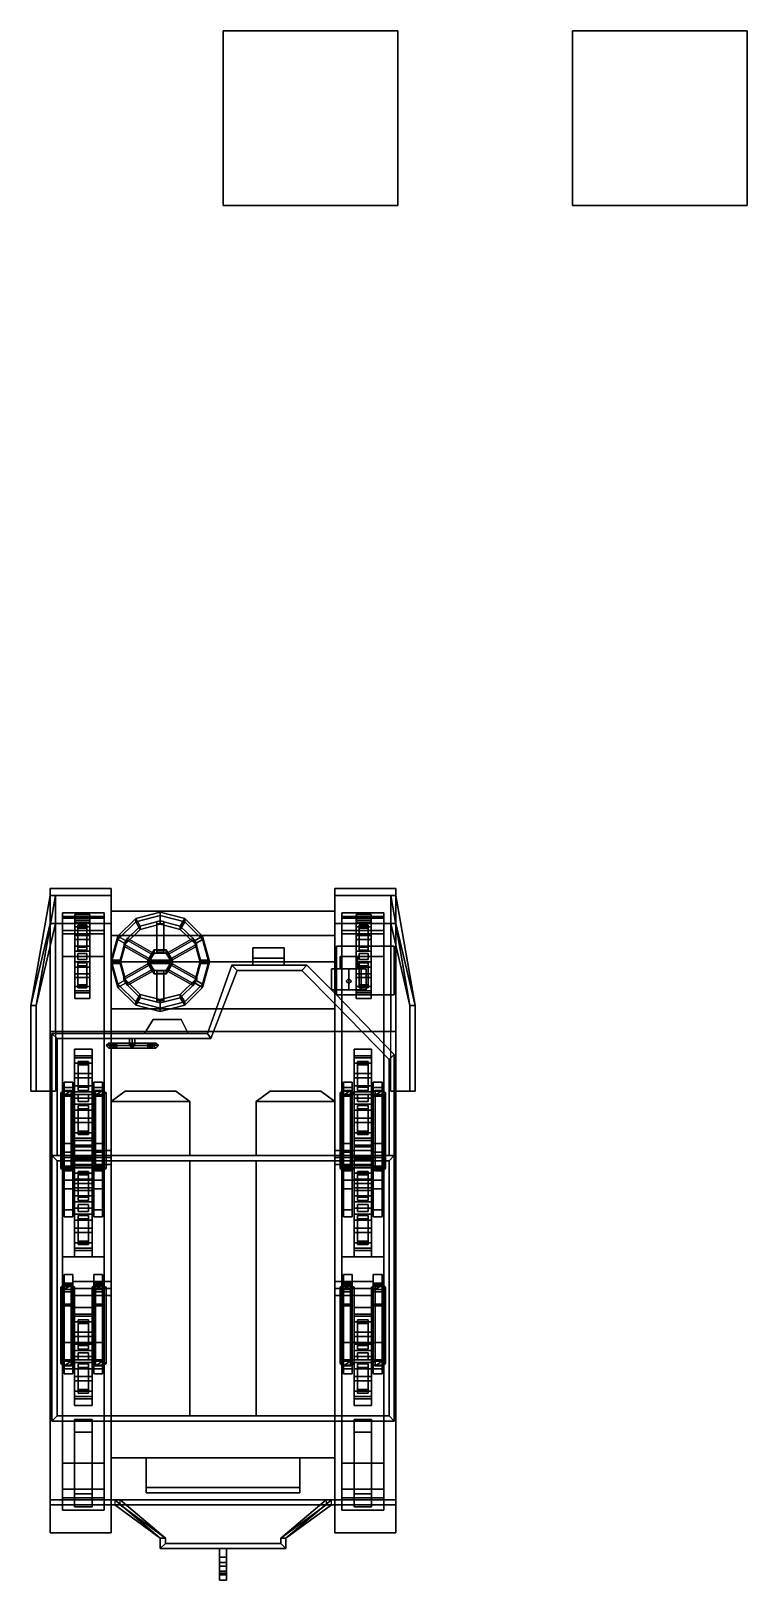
# Model space of a CAD drawing. Header units: millimetres. Extents: x -1.1 to 3, y -2.12 to 6.75.
import ezdxf

# ---------------------------------------------------------------- set-up
doc = ezdxf.new("R2010")
doc.units = ezdxf.units.MM
for name, color, linetype in [('suspension', 5, 'Continuous'), ('tracks', 3, 'Continuous'), ('wheels', 2, 'Continuous')]:
    doc.layers.add(name, color=color, linetype=linetype)

msp = doc.modelspace()

# ---------------------------------------------------------------- linework, layer by layer
for points in [[(1, 6.75, 1), (1, 6.75), (0, 6.75), (0, 6.75, 1)], [(1, 6.75), (1, 5.75), (0, 5.75), (0, 6.75)], [(0, 6.75), (0, 5.75), (0, 5.75, 1), (0, 6.75, 1)], [(0, 6.75, 1), (0, 5.75, 1), (1, 5.75, 1), (1, 6.75, 1)], [(1, 5.75, 1), (1, 5.75), (1, 6.75), (1, 6.75, 1)], [(3, 6.75), (3, 5.75), (2, 5.75), (2, 6.75)], [(2, 6.75), (2, 5.75), (3, 5.75), (3, 6.75)], [(0, 5.75, 1), (0, 5.75), (1, 5.75), (1, 5.75, 1)], [(-1.1, 1.17, 0.45), (-1.1, 1.17, 0.45), (-0.99, 1.64, 0.84), (-0.99, 1.8, 0.66)], [(-0.96, 1.8, 0.66), (-1.07, 1.17, 0.45), (-1.1, 1.17, 0.45), (-0.99, 1.8, 0.66)], [(-0.96, 1.64, 0.84), (-1.07, 1.17, 0.45), (-1.07, 1.17, 0.45), (-0.96, 1.8, 0.66)], [(-0.99, 1.84, 0.68), (-0.99, 1.64, 0.87), (-0.64, 1.64, 0.87), (-0.64, 1.84, 0.68)], [(-0.99, 1.64, 0.84), (-0.99, 1.64, 0.87), (-0.99, 1.84, 0.68), (-0.99, 1.8, 0.66)], [(-0.99, 1.8, 0.66), (-0.99, 1.84, 0.68), (-0.64, 1.84, 0.68), (-0.64, 1.8, 0.66)], [(-0.64, 1.8, 0.66), (-0.64, 1.64, 0.84), (-0.96, 1.64, 0.84), (-0.96, 1.8, 0.66)], [(-0.64, 1.84, 0.68), (-0.64, 1.64, 0.87), (-0.64, 1.64, 0.84), (-0.64, 1.8, 0.66)], [(-0.64, 1.8, 0.66), (-0.64, 1.64, 0.84), (-0.64, 1.15, 0.75), (-0.64, 1.71, 0.66)], [(0.64, 1.64, 0.84), (0.64, 1.64, 0.87), (0.64, 1.84, 0.68), (0.64, 1.8, 0.66)], [(0.64, 1.84, 0.68), (0.64, 1.64, 0.87), (0.99, 1.64, 0.87), (0.99, 1.84, 0.68)], [(0.64, 1.8, 0.66), (0.64, 1.84, 0.68), (0.99, 1.84, 0.68), (0.99, 1.8, 0.66)], [(0.96, 1.8, 0.66), (0.96, 1.64, 0.84), (0.64, 1.64, 0.84), (0.64, 1.8, 0.66)], [(0.64, 1.15, 0.75), (0.64, 1.64, 0.84), (0.64, 1.8, 0.66), (0.64, 1.71, 0.66)], [(0.99, 1.8, 0.66), (1.1, 1.17, 0.45), (1.07, 1.17, 0.45), (0.96, 1.8, 0.66)], [(1.07, 1.17, 0.45), (1.07, 1.17, 0.45), (0.96, 1.64, 0.84), (0.96, 1.8, 0.66)], [(0.99, 1.84, 0.68), (0.99, 1.64, 0.87), (0.99, 1.64, 0.84), (0.99, 1.8, 0.66)], [(0.99, 1.64, 0.84), (1.1, 1.17, 0.45), (1.1, 1.17, 0.45), (0.99, 1.8, 0.66)], [(-0.64, 1.71, 0.66), (-0.64, 1.15, 0.75), (0.64, 1.15, 0.75), (0.64, 1.71, 0.66)], [(-0.64, 1.57, 0.37), (-0.64, -1.69, 0.84), (-0.64, 1.15, 0.75), (-0.64, 1.71, 0.66)], [(0.64, 1.71, 0.66), (0.64, 1.57, 0.37), (-0.64, 1.57, 0.37), (-0.64, 1.71, 0.66)], [(0.64, 1.15, 0.75), (0.64, -1.69, 0.84), (0.64, 1.57, 0.37), (0.64, 1.71, 0.66)], [(-1.1, 1.17, 0.45), (-1.1, 0.68, 0.45), (-0.99, 0.68, 0.84), (-0.99, 1.64, 0.84)], [(-0.96, 0.68, 0.84), (-1.07, 0.68, 0.45), (-1.07, 1.17, 0.45), (-0.96, 1.64, 0.84)], [(-0.99, -1.69, 0.84), (-0.99, -1.66, 0.87), (-0.99, 1.64, 0.87), (-0.99, 1.64, 0.84)], [(-0.99, 1.64, 0.87), (-0.99, 1.02, 0.87), (-0.64, 1.02, 0.87), (-0.64, 1.64, 0.87)], [(-0.64, 1.64, 0.84), (-0.64, 1.02, 0.84), (-0.96, 1.02, 0.84), (-0.96, 1.64, 0.84)], [(-0.64, 1.64, 0.87), (-0.64, 1.02, 0.87), (-0.64, 1.02, 0.84), (-0.64, 1.64, 0.84)], [(-0.64, 1.64, 0.84), (-0.64, 1.64, 0.84), (-0.64, 1.02, 0.84), (-0.64, 1.15, 0.75)], [(0.96, 1.64, 0.84), (0.96, 1.02, 0.84), (0.64, 1.02, 0.84), (0.64, 1.64, 0.84)], [(0.64, 1.64, 0.87), (0.64, 1.02, 0.87), (0.99, 1.02, 0.87), (0.99, 1.64, 0.87)], [(0.64, 1.02, 0.84), (0.64, 1.02, 0.87), (0.64, 1.64, 0.87), (0.64, 1.64, 0.84)], [(0.64, 1.02, 0.84), (0.64, 1.64, 0.84), (0.64, 1.64, 0.84), (0.64, 1.15, 0.75)], [(1.07, 1.17, 0.45), (1.07, 0.68, 0.45), (0.96, 0.68, 0.84), (0.96, 1.64, 0.84)], [(0.99, 1.64, 0.87), (0.99, -1.66, 0.87), (0.99, -1.69, 0.84), (0.99, 1.64, 0.84)], [(0.99, 0.68, 0.84), (1.1, 0.68, 0.45), (1.1, 1.17, 0.45), (0.99, 1.64, 0.84)], [(-0.64, 1.42, 0.29), (-0.64, -1.69, 0.29), (-0.64, -1.69, 0.84), (-0.64, 1.57, 0.37)], [(0.64, 1.57, 0.37), (0.64, 1.42, 0.29), (-0.64, 1.42, 0.29), (-0.64, 1.57, 0.37)], [(0.64, -1.69, 0.84), (0.64, -1.69, 0.29), (0.64, 1.42, 0.29), (0.64, 1.57, 0.37)], [(0.65, 1.51, 0.87), (0.65, 1.23, 0.87), (0.65, 1.23, 1.07), (0.65, 1.51, 1.07)], [(0.98, 1.51, 1.07), (0.98, 1.51, 0.87), (0.65, 1.51, 0.87), (0.65, 1.51, 1.07)], [(0.65, 1.51, 1.07), (0.65, 1.23, 1.07), (0.98, 1.23, 1.07), (0.98, 1.51, 1.07)], [(0.98, 1.23, 1.07), (0.98, 1.23, 0.87), (0.98, 1.51, 0.87), (0.98, 1.51, 1.07)], [(0.64, 1.42, 0.29), (0.64, -1.69, 0.29), (-0.64, -1.69, 0.29), (-0.64, 1.42, 0.29)], [(0.17, 1.5, 1.24), (0.17, 1.4, 1.23), (0.17, 1.4, 1.48), (0.17, 1.5, 1.3)], [(0.35, 1.5, 1.3), (0.35, 1.5, 1.24), (0.17, 1.5, 1.24), (0.17, 1.5, 1.3)], [(0.35, 1.5, 1.24), (0.35, 1.4, 1.23), (0.17, 1.4, 1.23), (0.17, 1.5, 1.24)], [(0.17, 1.5, 1.3), (0.17, 1.4, 1.48), (0.17, 1.44, 1.48), (0.17, 1.5, 1.3)], [(0.17, 1.5, 1.3), (0.17, 1.44, 1.48), (0.35, 1.44, 1.48), (0.35, 1.5, 1.3)], [(0.17, 1.44, 1.48), (0.17, 1.4, 1.48), (0.35, 1.4, 1.48), (0.35, 1.44, 1.48)], [(0.35, 1.4, 1.48), (0.35, 1.4, 1.23), (0.35, 1.5, 1.24), (0.35, 1.5, 1.3)], [(0.35, 1.44, 1.48), (0.35, 1.4, 1.48), (0.35, 1.5, 1.3)], [(0.67, 1.45, 1.34), (0.67, 1.38, 1.33), (0.67, 1.38, 1.38), (0.67, 1.45, 1.38)], [(0.67, 1.45, 1.38), (0.67, 1.38, 1.38), (0.77, 1.38, 1.38), (0.77, 1.45, 1.38)], [(0.77, 1.45, 1.38), (0.77, 1.45, 1.34), (0.67, 1.45, 1.34), (0.67, 1.45, 1.38)], [(0.77, 1.45, 1.34), (0.77, 1.38, 1.33), (0.67, 1.38, 1.33), (0.67, 1.45, 1.34)], [(0.77, 1.38, 1.38), (0.77, 1.38, 1.33), (0.77, 1.45, 1.34), (0.77, 1.45, 1.38)], [(0.05, 1.4, 1.48), (0.05, 1.4, 0.71), (-0.09, 1.01, 0.76), (-0.09, 1.01, 1.33)], [(-0.09, 1.01, 1.33), (-0.07, 0.98, 1.33), (0.08, 1.37, 1.48), (0.05, 1.4, 1.48)], [(-0.07, 0.98, 1.33), (-0.07, 0.98, 0.76), (0.08, 1.37, 0.71), (0.08, 1.37, 1.48)], [(0.45, 1.37, 1.48), (0.48, 1.4, 1.48), (0.05, 1.4, 1.48), (0.08, 1.37, 1.48)], [(0.48, 1.4, 1.48), (0.48, 1.4, 0.71), (0.05, 1.4, 0.71), (0.05, 1.4, 1.48)], [(0.08, 1.37, 1.48), (0.08, 1.37, 0.71), (0.45, 1.37, 0.71), (0.45, 1.37, 1.48)], [(0.64, 1.18, 1.42), (0.64, 1.24, 1.44), (0.48, 1.4, 1.48), (0.45, 1.37, 1.48)], [(0.45, 1.37, 1.48), (0.45, 1.37, 0.71), (0.64, 1.18, 0.74), (0.64, 1.18, 1.42)], [(0.64, 1.24, 1.44), (0.64, 1.24, 0.73), (0.48, 1.4, 0.71), (0.48, 1.4, 1.48)], [(0.6493, 1.38, 1.3907), (0.62, 1.38, 1.32), (0.62, 1.26, 1.32), (0.6493, 1.26, 1.3907)], [(0.62, 1.38, 1.32), (0.6493, 1.38, 1.2493), (0.6493, 1.26, 1.2493), (0.62, 1.26, 1.32)], [(0.7907, 1.38, 1.2493), (0.62, 1.38, 1.32), (0.6493, 1.38, 1.3907), (0.82, 1.38, 1.32)], [(0.72, 1.38, 1.22), (0.6493, 1.38, 1.2493), (0.62, 1.38, 1.32), (0.7907, 1.38, 1.2493)], [(0.72, 1.38, 1.42), (0.6493, 1.38, 1.3907), (0.6493, 1.26, 1.3907), (0.72, 1.26, 1.42)], [(0.6493, 1.38, 1.2493), (0.72, 1.38, 1.22), (0.72, 1.26, 1.22), (0.6493, 1.26, 1.2493)], [(0.82, 1.38, 1.32), (0.6493, 1.38, 1.3907), (0.72, 1.38, 1.42), (0.7907, 1.38, 1.3907)], [(0.7907, 1.38, 1.3907), (0.72, 1.38, 1.42), (0.72, 1.26, 1.42), (0.7907, 1.26, 1.3907)], [(0.72, 1.38, 1.22), (0.7907, 1.38, 1.2493), (0.7907, 1.26, 1.2493), (0.72, 1.26, 1.22)], [(0.82, 1.38, 1.32), (0.7907, 1.38, 1.3907), (0.7907, 1.26, 1.3907), (0.82, 1.26, 1.32)], [(0.7907, 1.38, 1.2493), (0.82, 1.38, 1.32), (0.82, 1.26, 1.32), (0.7907, 1.26, 1.2493)], [(0.82, 1.26, 1.32), (0.6493, 1.26, 1.3907), (0.62, 1.26, 1.32), (0.7907, 1.26, 1.2493)], [(0.7907, 1.26, 1.2493), (0.62, 1.26, 1.32), (0.6493, 1.26, 1.2493), (0.72, 1.26, 1.22)], [(0.7907, 1.26, 1.3907), (0.72, 1.26, 1.42), (0.6493, 1.26, 1.3907), (0.82, 1.26, 1.32)], [(0.72, 1.325, 1.07), (0.705, 1.31, 1.07), (0.705, 1.31, 1.24), (0.72, 1.325, 1.22)], [(0.705, 1.31, 1.07), (0.72, 1.295, 1.07), (0.72, 1.295, 1.22), (0.705, 1.31, 1.24)], [(0.735, 1.31, 1.07), (0.72, 1.325, 1.07), (0.72, 1.325, 1.22), (0.735, 1.31, 1.24)], [(0.72, 1.295, 1.07), (0.735, 1.31, 1.07), (0.735, 1.31, 1.24), (0.72, 1.295, 1.22)], [(-1.07, 1.17, 0.45), (-1.07, 1.17, 0.45), (-1.1, 1.17, 0.45)], [(-1.07, 1.17, 0.45), (-1.07, 0.68, 0.45), (-1.1, 0.68, 0.45), (-1.1, 1.17, 0.45)], [(0.98, 0.89, 1.33), (0.98, 0.89, 0.87), (0.64, 1.24, 0.87), (0.64, 1.24, 1.44)], [(0.64, 1.18, 0.87), (0.64, 1.24, 0.87), (0.98, 0.89, 0.87), (0.95, 0.86, 0.87)], [(0.95, 0.86, 1.33), (0.98, 0.89, 1.33), (0.64, 1.24, 1.44), (0.64, 1.18, 1.42)], [(0.64, 1.18, 1.42), (0.64, 1.18, 0.87), (0.95, 0.86, 0.87), (0.95, 0.86, 1.33)], [(0.65, 1.23, 1.07), (0.65, 1.23, 0.87), (0.98, 1.23, 0.87), (0.98, 1.23, 1.07)], [(1.1, 1.17, 0.45), (1.1, 0.68, 0.45), (1.07, 0.68, 0.45), (1.07, 1.17, 0.45)], [(1.1, 1.17, 0.45), (1.1, 1.17, 0.45), (1.07, 1.17, 0.45)], [(0.64, 1.02, 0.84), (0.64, 1.15, 0.75), (-0.64, 1.15, 0.75), (-0.64, 1.02, 0.84)], [(-0.64, 1.15, 0.75), (-0.64, -1.69, 0.84), (-0.64, 1.02, 0.84)], [(-0.45, 1.01, 1.12), (-0.2, 1.01, 1.12), (-0.24, 1.09, 1.12), (-0.4, 1.09, 1.12)], [(-0.4, 1.09, 0.79), (-0.45, 1.01, 0.84), (-0.45, 1.01, 1.12), (-0.4, 1.09, 1.12)], [(-0.4, 1.09, 1.12), (-0.24, 1.09, 1.12), (-0.24, 1.09, 0.79), (-0.4, 1.09, 0.79)], [(-0.24, 1.09, 1.12), (-0.2, 1.01, 1.12), (-0.2, 1.01, 0.84), (-0.24, 1.09, 0.79)], [(0.64, 1.02, 0.84), (0.64, -1.69, 0.84), (0.64, 1.15, 0.75), (0.64, 1.02, 0.84)], [(-0.99, 1.02, 0.87), (-0.99, -1.66, 0.87), (0.99, -1.66, 0.87), (0.99, 1.02, 0.87)], [(0.99, 1.02, 0.84), (0.99, -1.66, 0.84), (-0.99, -1.66, 0.84), (-0.99, 1.02, 0.84)], [(-0.98, 1.01, 1.33), (-0.98, 1.01, 0.87), (-0.98, 0.31, 0.87), (-0.98, 0.31, 1.33)], [(-0.98, 0.31, 1.33), (-0.95, 0.31, 1.33), (-0.95, 0.98, 1.33), (-0.98, 1.01, 1.33)], [(-0.09, 1.01, 1.33), (-0.09, 1.01, 0.87), (-0.98, 1.01, 0.87), (-0.98, 1.01, 1.33)], [(-0.07, 0.98, 1.33), (-0.09, 1.01, 1.33), (-0.98, 1.01, 1.33), (-0.95, 0.98, 1.33)], [(-0.95, 0.31, 1.33), (-0.95, 0.31, 0.87), (-0.95, 0.98, 0.87), (-0.95, 0.98, 1.33)], [(-0.95, 0.98, 1.33), (-0.95, 0.98, 0.87), (-0.07, 0.98, 0.87), (-0.07, 0.98, 1.33)], [(-0.64, 1.02, 0.84), (-0.64, 1.02, 0.87), (0.64, 1.02, 0.87), (0.64, 1.02, 0.84)], [(-0.52, 0.98, 1.195), (-0.535, 0.98, 1.18), (-0.535, 0.94, 1.18), (-0.52, 0.94, 1.195)], [(-0.535, 0.98, 1.18), (-0.52, 0.98, 1.165), (-0.52, 0.94, 1.165), (-0.535, 0.94, 1.18)], [(-0.505, 0.98, 1.18), (-0.52, 0.98, 1.195), (-0.52, 0.94, 1.195), (-0.505, 0.94, 1.18)], [(-0.52, 0.98, 1.165), (-0.505, 0.98, 1.18), (-0.505, 0.94, 1.18), (-0.52, 0.94, 1.165)], [(-0.6155, 0.955, 1.0845), (-0.6261, 0.94, 1.0739), (-0.67, 0.94, 1.18), (-0.655, 0.955, 1.18)], [(-0.655, 0.955, 1.18), (-0.67, 0.94, 1.18), (-0.6261, 0.94, 1.2861), (-0.6155, 0.955, 1.2755)], [(-0.6261, 0.94, 1.0739), (-0.6155, 0.925, 1.0845), (-0.655, 0.925, 1.18), (-0.67, 0.94, 1.18)], [(-0.67, 0.94, 1.18), (-0.655, 0.925, 1.18), (-0.6155, 0.925, 1.2755), (-0.6261, 0.94, 1.2861)], [(-0.6049, 0.94, 1.0951), (-0.6155, 0.955, 1.0845), (-0.655, 0.955, 1.18), (-0.64, 0.94, 1.18)], [(-0.64, 0.94, 1.18), (-0.655, 0.955, 1.18), (-0.6155, 0.955, 1.2755), (-0.6049, 0.94, 1.2649)], [(-0.6155, 0.925, 1.0845), (-0.6049, 0.94, 1.0951), (-0.64, 0.94, 1.18), (-0.655, 0.925, 1.18)], [(-0.655, 0.925, 1.18), (-0.64, 0.94, 1.18), (-0.6049, 0.94, 1.2649), (-0.6155, 0.925, 1.2755)], [(-0.5275, 0.94, 1.193), (-0.52, 0.955, 1.18), (-0.6326, 0.955, 1.115), (-0.6401, 0.94, 1.128)], [(-0.52, 0.925, 1.18), (-0.5275, 0.94, 1.193), (-0.6401, 0.94, 1.128), (-0.6326, 0.925, 1.115)], [(-0.52, 0.955, 1.18), (-0.5125, 0.94, 1.167), (-0.6251, 0.94, 1.102), (-0.6326, 0.955, 1.115)], [(-0.5125, 0.94, 1.167), (-0.52, 0.925, 1.18), (-0.6326, 0.925, 1.115), (-0.6251, 0.94, 1.102)], [(-0.52, 0.955, 1.045), (-0.52, 0.94, 1.03), (-0.6261, 0.94, 1.0739), (-0.6155, 0.955, 1.0845)], [(-0.6155, 0.955, 1.2755), (-0.6261, 0.94, 1.2861), (-0.52, 0.94, 1.33), (-0.52, 0.955, 1.315)], [(-0.52, 0.94, 1.03), (-0.52, 0.925, 1.045), (-0.6155, 0.925, 1.0845), (-0.6261, 0.94, 1.0739)], [(-0.6261, 0.94, 1.2861), (-0.6155, 0.925, 1.2755), (-0.52, 0.925, 1.315), (-0.52, 0.94, 1.33)], [(-0.52, 0.94, 1.06), (-0.52, 0.955, 1.045), (-0.6155, 0.955, 1.0845), (-0.6049, 0.94, 1.0951)], [(-0.6049, 0.94, 1.2649), (-0.6155, 0.955, 1.2755), (-0.52, 0.955, 1.315), (-0.52, 0.94, 1.3)], [(-0.52, 0.925, 1.045), (-0.52, 0.94, 1.06), (-0.6049, 0.94, 1.0951), (-0.6155, 0.925, 1.0845)], [(-0.6155, 0.925, 1.2755), (-0.6049, 0.94, 1.2649), (-0.52, 0.94, 1.3), (-0.52, 0.925, 1.315)], [(-0.52, 0.955, 1.18), (-0.535, 0.94, 1.18), (-0.535, 0.94, 1.31), (-0.52, 0.955, 1.31)], [(-0.535, 0.94, 1.18), (-0.52, 0.925, 1.18), (-0.52, 0.925, 1.31), (-0.535, 0.94, 1.31)], [(-0.5275, 0.94, 1.167), (-0.52, 0.955, 1.18), (-0.4074, 0.955, 1.115), (-0.4149, 0.94, 1.102)], [(-0.52, 0.925, 1.18), (-0.5275, 0.94, 1.167), (-0.4149, 0.94, 1.102), (-0.4074, 0.925, 1.115)], [(-0.505, 0.94, 1.18), (-0.52, 0.955, 1.18), (-0.52, 0.955, 1.31), (-0.505, 0.94, 1.31)], [(-0.4351, 0.94, 1.0951), (-0.4245, 0.955, 1.0845), (-0.52, 0.955, 1.045), (-0.52, 0.94, 1.06)], [(-0.4245, 0.955, 1.0845), (-0.4139, 0.94, 1.0739), (-0.52, 0.94, 1.03), (-0.52, 0.955, 1.045)], [(-0.52, 0.94, 1.3), (-0.52, 0.955, 1.315), (-0.4245, 0.955, 1.2755), (-0.4351, 0.94, 1.2649)], [(-0.52, 0.955, 1.315), (-0.52, 0.94, 1.33), (-0.4139, 0.94, 1.2861), (-0.4245, 0.955, 1.2755)], [(-0.52, 0.955, 1.18), (-0.5125, 0.94, 1.193), (-0.3999, 0.94, 1.128), (-0.4074, 0.955, 1.115)], [(-0.52, 0.925, 1.18), (-0.505, 0.94, 1.18), (-0.505, 0.94, 1.31), (-0.52, 0.925, 1.31)], [(-0.4139, 0.94, 1.0739), (-0.4245, 0.925, 1.0845), (-0.52, 0.925, 1.045), (-0.52, 0.94, 1.03)], [(-0.4245, 0.925, 1.0845), (-0.4351, 0.94, 1.0951), (-0.52, 0.94, 1.06), (-0.52, 0.925, 1.045)], [(-0.52, 0.94, 1.33), (-0.52, 0.925, 1.315), (-0.4245, 0.925, 1.2755), (-0.4139, 0.94, 1.2861)], [(-0.52, 0.925, 1.315), (-0.52, 0.94, 1.3), (-0.4351, 0.94, 1.2649), (-0.4245, 0.925, 1.2755)], [(-0.5125, 0.94, 1.193), (-0.52, 0.925, 1.18), (-0.4074, 0.925, 1.115), (-0.3999, 0.94, 1.128)], [(-0.4, 0.94, 1.18), (-0.385, 0.955, 1.18), (-0.4245, 0.955, 1.0845), (-0.4351, 0.94, 1.0951)], [(-0.4351, 0.94, 1.2649), (-0.4245, 0.955, 1.2755), (-0.385, 0.955, 1.18), (-0.4, 0.94, 1.18)], [(-0.385, 0.925, 1.18), (-0.4, 0.94, 1.18), (-0.4351, 0.94, 1.0951), (-0.4245, 0.925, 1.0845)], [(-0.4245, 0.925, 1.2755), (-0.4351, 0.94, 1.2649), (-0.4, 0.94, 1.18), (-0.385, 0.925, 1.18)], [(-0.385, 0.955, 1.18), (-0.37, 0.94, 1.18), (-0.4139, 0.94, 1.0739), (-0.4245, 0.955, 1.0845)], [(-0.4245, 0.955, 1.2755), (-0.4139, 0.94, 1.2861), (-0.37, 0.94, 1.18), (-0.385, 0.955, 1.18)], [(-0.37, 0.94, 1.18), (-0.385, 0.925, 1.18), (-0.4245, 0.925, 1.0845), (-0.4139, 0.94, 1.0739)], [(-0.4139, 0.94, 1.2861), (-0.4245, 0.925, 1.2755), (-0.385, 0.925, 1.18), (-0.37, 0.94, 1.18)], [(0.95, 0.31, 1.33), (0.98, 0.31, 1.33), (0.98, 0.89, 1.33), (0.95, 0.86, 1.33)], [(0.98, 0.31, 1.33), (0.98, 0.31, 0.87), (0.98, 0.89, 0.87), (0.98, 0.89, 1.33)], [(0.95, 0.86, 1.33), (0.95, 0.86, 0.87), (0.95, 0.31, 0.87), (0.95, 0.31, 1.33)], [(-0.99, 0.68, 0.84), (-1.1, 0.68, 0.45), (-1.07, 0.68, 0.45), (-0.96, 0.68, 0.84)], [(-0.64, 0.62, 0.97), (-0.19, 0.62, 0.97), (-0.27, 0.68, 0.97), (-0.56, 0.68, 0.97)], [(-0.56, 0.68, 0.87), (-0.64, 0.62, 0.87), (-0.64, 0.62, 0.97), (-0.56, 0.68, 0.97)], [(-0.56, 0.68, 0.97), (-0.27, 0.68, 0.97), (-0.27, 0.68, 0.87), (-0.56, 0.68, 0.87)], [(-0.27, 0.68, 0.97), (-0.19, 0.62, 0.97), (-0.19, 0.62, 0.87), (-0.27, 0.68, 0.87)], [(0.19, 0.62, 0.97), (0.64, 0.62, 0.97), (0.56, 0.68, 0.97), (0.27, 0.68, 0.97)], [(0.27, 0.68, 0.87), (0.19, 0.62, 0.87), (0.19, 0.62, 0.97), (0.27, 0.68, 0.97)], [(0.27, 0.68, 0.97), (0.56, 0.68, 0.97), (0.56, 0.68, 0.87), (0.27, 0.68, 0.87)], [(0.56, 0.68, 0.97), (0.64, 0.62, 0.97), (0.64, 0.62, 0.87), (0.56, 0.68, 0.87)], [(0.96, 0.68, 0.84), (1.07, 0.68, 0.45), (1.1, 0.68, 0.45), (0.99, 0.68, 0.84)], [(-0.64, 0.31, 0.97), (-0.19, 0.31, 0.97), (-0.19, 0.62, 0.97), (-0.64, 0.62, 0.97)], [(-0.64, 0.62, 0.87), (-0.64, 0.31, 0.87), (-0.64, 0.31, 0.97), (-0.64, 0.62, 0.97)], [(-0.19, 0.62, 0.97), (-0.19, 0.31, 0.97), (-0.19, 0.31, 0.87), (-0.19, 0.62, 0.87)], [(0.19, 0.31, 0.97), (0.64, 0.31, 0.97), (0.64, 0.62, 0.97), (0.19, 0.62, 0.97)], [(0.19, 0.62, 0.87), (0.19, 0.31, 0.87), (0.19, 0.31, 0.97), (0.19, 0.62, 0.97)], [(0.64, 0.62, 0.97), (0.64, 0.31, 0.97), (0.64, 0.31, 0.87), (0.64, 0.62, 0.87)], [(-0.98, 0.31, 1.49), (-0.95, 0.28, 1.49), (0.95, 0.28, 1.49), (0.98, 0.31, 1.49)], [(0.98, 0.31, 1.49), (0.98, 0.31, 0.87), (-0.98, 0.31, 0.87), (-0.98, 0.31, 1.49)], [(-0.98, 0.31, 1.49), (-0.98, 0.31, 0.87), (-0.98, -1.21, 0.87), (-0.98, -1.21, 1.49)], [(-0.98, -1.21, 1.49), (-0.95, -1.18, 1.49), (-0.95, 0.28, 1.49), (-0.98, 0.31, 1.49)], [(-0.95, 0.28, 1.49), (-0.95, 0.28, 0.87), (0.95, 0.28, 0.87), (0.95, 0.28, 1.49)], [(-0.95, -1.18, 1.49), (-0.95, -1.18, 0.87), (-0.95, 0.28, 0.87), (-0.95, 0.28, 1.49)], [(-0.64, -1.18, 0.97), (-0.19, -1.18, 0.97), (-0.19, 0.28, 0.97), (-0.64, 0.28, 0.97)], [(-0.19, 0.28, 0.97), (-0.19, -1.18, 0.97), (-0.19, -1.18, 0.87), (-0.19, 0.28, 0.87)], [(0.19, -1.18, 0.97), (0.64, -1.18, 0.97), (0.64, 0.28, 0.97), (0.19, 0.28, 0.97)], [(0.19, 0.28, 0.87), (0.19, -1.18, 0.87), (0.19, -1.18, 0.97), (0.19, 0.28, 0.97)], [(0.95, -1.18, 1.49), (0.98, -1.21, 1.49), (0.98, 0.31, 1.49), (0.95, 0.28, 1.49)], [(0.95, 0.28, 1.49), (0.95, 0.28, 0.87), (0.95, -1.18, 0.87), (0.95, -1.18, 1.49)], [(0.98, -1.21, 1.49), (0.98, -1.21, 0.87), (0.98, 0.31, 0.87), (0.98, 0.31, 1.49)], [(-0.95, -1.18, 1.49), (-0.98, -1.21, 1.49), (0.98, -1.21, 1.49), (0.95, -1.18, 1.49)], [(-0.98, -1.21, 1.49), (-0.98, -1.21, 0.87), (0.98, -1.21, 0.87), (0.98, -1.21, 1.49)], [(0.95, -1.18, 1.49), (0.95, -1.18, 0.87), (-0.95, -1.18, 0.87), (-0.95, -1.18, 1.49)], [(-0.64, -1.21, 0.87), (-0.64, -1.42, 0.87), (-0.64, -1.42, 1.34), (-0.64, -1.21, 1.34)], [(-0.64, -1.21, 1.34), (-0.64, -1.42, 1.34), (0.64, -1.42, 1.34), (0.64, -1.21, 1.34)], [(0.64, -1.42, 1.34), (0.64, -1.42, 0.87), (0.64, -1.21, 0.87), (0.64, -1.21, 1.34)], [(-0.64, -1.42, 1.34), (-0.64, -1.42, 0.87), (0.64, -1.42, 0.87), (0.64, -1.42, 1.34)], [(-0.44, -1.42, 0.99), (-0.44, -1.59, 1.04), (-0.44, -1.62, 1.32), (-0.44, -1.42, 1.32)], [(-0.44, -1.42, 1.32), (-0.44, -1.62, 1.32), (0.44, -1.62, 1.32), (0.44, -1.42, 1.32)], [(0.44, -1.42, 0.99), (0.44, -1.59, 1.04), (-0.44, -1.59, 1.04), (-0.44, -1.42, 0.99)], [(0.44, -1.62, 1.32), (0.44, -1.59, 1.04), (0.44, -1.42, 0.99), (0.44, -1.42, 1.32)], [(-0.44, -1.62, 1.32), (-0.44, -1.59, 1.04), (0.44, -1.59, 1.04), (0.44, -1.62, 1.32)], [(0.99, -1.69, 0.84), (0.99, -1.66, 0.87), (-0.99, -1.66, 0.87), (-0.99, -1.69, 0.84)], [(-0.99, -1.66, 0.87), (-0.99, -1.85, 0.73), (-0.64, -1.85, 0.73), (-0.64, -1.66, 0.87)], [(-0.99, -1.85, 0.62), (-0.99, -1.85, 0.73), (-0.99, -1.66, 0.87), (-0.99, -1.69, 0.84)], [(-0.99, -1.69, 0.84), (-0.99, -1.66, 0.87), (-0.64, -1.66, 0.87), (-0.64, -1.69, 0.84)], [(-0.64, -1.66, 0.87), (-0.64, -1.85, 0.73), (-0.64, -1.85, 0.62), (-0.64, -1.69, 0.84)], [(-0.62, -1.66, 0.87), (-0.62, -1.69, 0.73), (-0.36, -1.88, 0.89), (-0.36, -1.88, 0.99)], [(-0.36, -1.88, 0.99), (-0.33, -1.88, 0.99), (-0.59, -1.66, 0.87), (-0.62, -1.66, 0.87)], [(-0.33, -1.88, 0.99), (-0.33, -1.88, 0.89), (-0.59, -1.69, 0.73), (-0.59, -1.66, 0.87)], [(0.59, -1.66, 0.87), (0.59, -1.69, 0.73), (0.33, -1.88, 0.89), (0.33, -1.88, 0.99)], [(0.33, -1.88, 0.99), (0.36, -1.88, 0.99), (0.62, -1.66, 0.87), (0.59, -1.66, 0.87)], [(0.36, -1.88, 0.99), (0.36, -1.88, 0.89), (0.62, -1.69, 0.73), (0.62, -1.66, 0.87)], [(0.64, -1.66, 0.87), (0.64, -1.85, 0.73), (0.99, -1.85, 0.73), (0.99, -1.66, 0.87)], [(0.64, -1.85, 0.62), (0.64, -1.85, 0.73), (0.64, -1.66, 0.87), (0.64, -1.69, 0.84)], [(0.64, -1.69, 0.84), (0.64, -1.66, 0.87), (0.99, -1.66, 0.87), (0.99, -1.69, 0.84)], [(0.99, -1.66, 0.87), (0.99, -1.85, 0.73), (0.99, -1.85, 0.62), (0.99, -1.69, 0.84)], [(-0.64, -1.69, 0.84), (-0.64, -1.85, 0.62), (-0.99, -1.85, 0.62), (-0.99, -1.69, 0.84)], [(-0.64, -1.69, 0.84), (-0.64, -1.69, 0.29), (0.64, -1.69, 0.29), (0.64, -1.69, 0.84)], [(-0.62, -1.69, 0.73), (-0.59, -1.69, 0.73), (-0.33, -1.88, 0.89), (-0.36, -1.88, 0.89)], [(0.59, -1.69, 0.73), (0.62, -1.69, 0.73), (0.36, -1.88, 0.89), (0.33, -1.88, 0.89)], [(0.99, -1.69, 0.84), (0.99, -1.85, 0.62), (0.64, -1.85, 0.62), (0.64, -1.69, 0.84)], [(-0.99, -1.85, 0.73), (-0.99, -1.85, 0.62), (-0.64, -1.85, 0.62), (-0.64, -1.85, 0.73)], [(0.64, -1.85, 0.73), (0.64, -1.85, 0.62), (0.99, -1.85, 0.62), (0.99, -1.85, 0.73)], [(-0.36, -1.88, 0.99), (-0.36, -1.88, 0.89), (-0.36, -1.94, 0.89), (-0.36, -1.94, 0.99)], [(-0.36, -1.88, 0.89), (-0.33, -1.88, 0.89), (-0.33, -1.91, 0.89), (-0.36, -1.94, 0.89)], [(-0.36, -1.94, 0.99), (-0.33, -1.91, 0.99), (-0.33, -1.88, 0.99), (-0.36, -1.88, 0.99)], [(0.33, -1.91, 0.89), (0.36, -1.94, 0.89), (-0.36, -1.94, 0.89), (-0.33, -1.91, 0.89)], [(-0.33, -1.91, 0.99), (-0.36, -1.94, 0.99), (0.36, -1.94, 0.99), (0.33, -1.91, 0.99)], [(-0.36, -1.94, 0.99), (-0.36, -1.94, 0.89), (0.36, -1.94, 0.89), (0.36, -1.94, 0.99)], [(-0.33, -1.91, 0.99), (-0.33, -1.91, 0.89), (-0.33, -1.88, 0.89), (-0.33, -1.88, 0.99)], [(0.33, -1.91, 0.99), (0.33, -1.91, 0.89), (-0.33, -1.91, 0.89), (-0.33, -1.91, 0.99)], [(-0.02, -1.99, 1.04), (0.02, -1.99, 1.04), (0.02, -1.94, 0.99), (-0.02, -1.94, 0.99)], [(-0.02, -1.94, 0.89), (0.02, -1.94, 0.89), (0.02, -1.99, 0.84), (-0.02, -1.99, 0.84)], [(-0.02, -1.94, 0.99), (-0.02, -1.94, 0.89), (-0.02, -1.99, 0.84), (-0.02, -1.99, 1.04)], [(0.02, -1.99, 1.04), (0.02, -1.99, 0.84), (0.02, -1.94, 0.89), (0.02, -1.94, 0.99)], [(0.33, -1.88, 0.89), (0.36, -1.88, 0.89), (0.36, -1.94, 0.89), (0.33, -1.91, 0.89)], [(0.33, -1.88, 0.99), (0.33, -1.88, 0.89), (0.33, -1.91, 0.89), (0.33, -1.91, 0.99)], [(0.33, -1.91, 0.99), (0.36, -1.94, 0.99), (0.36, -1.88, 0.99), (0.33, -1.88, 0.99)], [(0.36, -1.94, 0.99), (0.36, -1.94, 0.89), (0.36, -1.88, 0.89), (0.36, -1.88, 0.99)], [(-0.02, -2.02, 0.91), (0.02, -2.02, 0.91), (0.02, -1.99, 0.94), (-0.02, -1.99, 0.94)], [(-0.02, -1.99, 0.84), (0.02, -1.99, 0.84), (0.02, -2.02, 0.83), (-0.02, -2.02, 0.83)], [(-0.02, -1.99, 0.94), (-0.02, -1.99, 0.84), (-0.02, -2.02, 0.83), (-0.02, -2.02, 0.91)], [(-0.02, -1.99, 0.94), (0.02, -1.99, 0.94), (0.02, -1.99, 1.04), (-0.02, -1.99, 1.04)], [(-0.02, -2.02, 0.87), (-0.02, -2.02, 0.83), (-0.02, -2.04, 0.83), (-0.02, -2.04, 0.87)], [(-0.02, -2.04, 0.87), (0.02, -2.04, 0.87), (0.02, -2.02, 0.87), (-0.02, -2.02, 0.87)], [(-0.02, -2.02, 0.83), (0.02, -2.02, 0.83), (0.02, -2.04, 0.83), (-0.02, -2.04, 0.83)], [(-0.02, -2.02, 0.87), (0.02, -2.02, 0.87), (0.02, -2.02, 0.91), (-0.02, -2.02, 0.91)], [(-0.02, -2.04, 0.89), (-0.02, -2.04, 0.83), (-0.02, -2.09, 0.85), (-0.02, -2.07, 0.91)], [(-0.02, -2.07, 0.91), (0.02, -2.07, 0.91), (0.02, -2.04, 0.89), (-0.02, -2.04, 0.89)], [(-0.02, -2.04, 0.83), (0.02, -2.04, 0.83), (0.02, -2.09, 0.85), (-0.02, -2.09, 0.85)], [(-0.02, -2.04, 0.89), (0.02, -2.04, 0.89), (0.02, -2.04, 0.87), (-0.02, -2.04, 0.87)], [(0.02, -2.02, 0.91), (0.02, -2.02, 0.83), (0.02, -1.99, 0.84), (0.02, -1.99, 0.94)], [(0.02, -2.04, 0.87), (0.02, -2.04, 0.83), (0.02, -2.02, 0.83), (0.02, -2.02, 0.87)], [(0.02, -2.07, 0.91), (0.02, -2.09, 0.85), (0.02, -2.04, 0.83), (0.02, -2.04, 0.89)], [(-0.02, -2.07, 0.91), (-0.02, -2.09, 0.85), (-0.02, -2.12, 0.91), (-0.02, -2.08, 0.99)], [(-0.02, -2.08, 0.99), (0.02, -2.08, 0.99), (0.02, -2.07, 0.91), (-0.02, -2.07, 0.91)], [(-0.02, -2.12, 0.91), (0.02, -2.12, 0.91), (0.02, -2.08, 0.99), (-0.02, -2.08, 0.99)], [(-0.02, -2.09, 0.85), (0.02, -2.09, 0.85), (0.02, -2.12, 0.91), (-0.02, -2.12, 0.91)], [(0.02, -2.08, 0.99), (0.02, -2.12, 0.91), (0.02, -2.09, 0.85), (0.02, -2.07, 0.91)]]:
    msp.add_3dface(points)
at = {"layer": 'suspension'}
for points in [[(-0.86, 0.68, 0.42), (-0.86, 0.73, 0.36), (-0.91, 0.73, 0.36), (-0.91, 0.68, 0.42)], [(-0.86, 0.73, 0.36), (-0.86, 0.7, 0.28), (-0.91, 0.7, 0.28), (-0.91, 0.73, 0.36)], [(-0.91, 0.73, 0.36), (-0.91, 0.7, 0.28), (-0.91, 0.65, 0.35), (-0.91, 0.68, 0.42)], [(-0.86, 0.65, 0.35), (-0.86, 0.7, 0.28), (-0.86, 0.73, 0.36), (-0.86, 0.68, 0.42)], [(-0.69, 0.68, 0.42), (-0.69, 0.73, 0.36), (-0.74, 0.73, 0.36), (-0.74, 0.68, 0.42)], [(-0.69, 0.73, 0.36), (-0.69, 0.7, 0.28), (-0.74, 0.7, 0.28), (-0.74, 0.73, 0.36)], [(-0.74, 0.73, 0.36), (-0.74, 0.7, 0.28), (-0.74, 0.65, 0.35), (-0.74, 0.68, 0.42)], [(-0.69, 0.65, 0.35), (-0.69, 0.7, 0.28), (-0.69, 0.73, 0.36), (-0.69, 0.68, 0.42)], [(0.69, 0.73, 0.36), (0.69, 0.7, 0.28), (0.69, 0.65, 0.35), (0.69, 0.68, 0.42)], [(0.74, 0.73, 0.36), (0.74, 0.7, 0.28), (0.69, 0.7, 0.28), (0.69, 0.73, 0.36)], [(0.74, 0.68, 0.42), (0.74, 0.73, 0.36), (0.69, 0.73, 0.36), (0.69, 0.68, 0.42)], [(0.74, 0.65, 0.35), (0.74, 0.7, 0.28), (0.74, 0.73, 0.36), (0.74, 0.68, 0.42)], [(0.91, 0.68, 0.42), (0.91, 0.73, 0.36), (0.86, 0.73, 0.36), (0.86, 0.68, 0.42)], [(0.86, 0.73, 0.36), (0.86, 0.7, 0.28), (0.86, 0.65, 0.35), (0.86, 0.68, 0.42)], [(0.91, 0.73, 0.36), (0.91, 0.7, 0.28), (0.86, 0.7, 0.28), (0.86, 0.73, 0.36)], [(0.91, 0.65, 0.35), (0.91, 0.7, 0.28), (0.91, 0.73, 0.36), (0.91, 0.68, 0.42)], [(-0.91, 0.6834, 0.422), (-0.93, 0.67, 0.39), (-0.93, 0.2364, 0.5714), (-0.91, 0.2498, 0.6033)], [(-0.87, 0.6834, 0.422), (-0.91, 0.6566, 0.358), (-0.93, 0.67, 0.39), (-0.91, 0.6834, 0.422)], [(-0.93, 0.67, 0.39), (-0.91, 0.6566, 0.358), (-0.91, 0.223, 0.5394), (-0.93, 0.2364, 0.5714)], [(-0.91, 0.7, 0.28), (-0.91, 0.33, 0.28), (-0.91, 0.38, 0.35), (-0.91, 0.65, 0.35)], [(-0.86, 0.7, 0.28), (-0.86, 0.33, 0.28), (-0.91, 0.33, 0.28), (-0.91, 0.7, 0.28)], [(-0.87, 0.6834, 0.422), (-0.91, 0.6834, 0.422), (-0.91, 0.2498, 0.6033), (-0.87, 0.2498, 0.6033)], [(-0.85, 0.67, 0.39), (-0.87, 0.6566, 0.358), (-0.91, 0.6566, 0.358), (-0.87, 0.6834, 0.422)], [(-0.91, 0.68, 0.42), (-0.91, 0.65, 0.35), (-0.86, 0.65, 0.35), (-0.86, 0.68, 0.42)], [(-0.91, 0.6566, 0.358), (-0.87, 0.6566, 0.358), (-0.87, 0.223, 0.5394), (-0.91, 0.223, 0.5394)], [(-0.91, 0.65, 0.35), (-0.91, 0.38, 0.35), (-0.86, 0.38, 0.35), (-0.86, 0.65, 0.35)], [(-0.85, 0.67, 0.39), (-0.87, 0.6834, 0.422), (-0.87, 0.2498, 0.6033), (-0.85, 0.2364, 0.5714)], [(-0.87, 0.6566, 0.358), (-0.85, 0.67, 0.39), (-0.85, 0.2364, 0.5714), (-0.87, 0.223, 0.5394)], [(-0.86, 0.38, 0.35), (-0.86, 0.33, 0.28), (-0.86, 0.7, 0.28), (-0.86, 0.65, 0.35)], [(-0.73, 0.6834, 0.422), (-0.75, 0.67, 0.39), (-0.75, 0.2364, 0.5714), (-0.73, 0.2498, 0.6033)], [(-0.69, 0.6834, 0.422), (-0.73, 0.6566, 0.358), (-0.75, 0.67, 0.39), (-0.73, 0.6834, 0.422)], [(-0.75, 0.67, 0.39), (-0.73, 0.6566, 0.358), (-0.73, 0.223, 0.5394), (-0.75, 0.2364, 0.5714)], [(-0.74, 0.7, 0.28), (-0.74, 0.33, 0.28), (-0.74, 0.38, 0.35), (-0.74, 0.65, 0.35)], [(-0.69, 0.7, 0.28), (-0.69, 0.33, 0.28), (-0.74, 0.33, 0.28), (-0.74, 0.7, 0.28)], [(-0.74, 0.68, 0.42), (-0.74, 0.65, 0.35), (-0.69, 0.65, 0.35), (-0.69, 0.68, 0.42)], [(-0.74, 0.65, 0.35), (-0.74, 0.38, 0.35), (-0.69, 0.38, 0.35), (-0.69, 0.65, 0.35)], [(-0.69, 0.6834, 0.422), (-0.73, 0.6834, 0.422), (-0.73, 0.2498, 0.6033), (-0.69, 0.2498, 0.6033)], [(-0.67, 0.67, 0.39), (-0.69, 0.6566, 0.358), (-0.73, 0.6566, 0.358), (-0.69, 0.6834, 0.422)], [(-0.73, 0.6566, 0.358), (-0.69, 0.6566, 0.358), (-0.69, 0.223, 0.5394), (-0.73, 0.223, 0.5394)], [(-0.69, 0.38, 0.35), (-0.69, 0.33, 0.28), (-0.69, 0.7, 0.28), (-0.69, 0.65, 0.35)], [(-0.67, 0.67, 0.39), (-0.69, 0.6834, 0.422), (-0.69, 0.2498, 0.6033), (-0.67, 0.2364, 0.5714)], [(-0.69, 0.6566, 0.358), (-0.67, 0.67, 0.39), (-0.67, 0.2364, 0.5714), (-0.69, 0.223, 0.5394)], [(0.69, 0.6834, 0.422), (0.67, 0.67, 0.39), (0.67, 0.2364, 0.5714), (0.69, 0.2498, 0.6033)], [(0.73, 0.6834, 0.422), (0.69, 0.6566, 0.358), (0.67, 0.67, 0.39), (0.69, 0.6834, 0.422)], [(0.67, 0.67, 0.39), (0.69, 0.6566, 0.358), (0.69, 0.223, 0.5394), (0.67, 0.2364, 0.5714)], [(0.74, 0.7, 0.28), (0.74, 0.33, 0.28), (0.69, 0.33, 0.28), (0.69, 0.7, 0.28)], [(0.69, 0.7, 0.28), (0.69, 0.33, 0.28), (0.69, 0.38, 0.35), (0.69, 0.65, 0.35)], [(0.73, 0.6834, 0.422), (0.69, 0.6834, 0.422), (0.69, 0.2498, 0.6033), (0.73, 0.2498, 0.6033)], [(0.75, 0.67, 0.39), (0.73, 0.6566, 0.358), (0.69, 0.6566, 0.358), (0.73, 0.6834, 0.422)], [(0.69, 0.68, 0.42), (0.69, 0.65, 0.35), (0.74, 0.65, 0.35), (0.74, 0.68, 0.42)], [(0.69, 0.6566, 0.358), (0.73, 0.6566, 0.358), (0.73, 0.223, 0.5394), (0.69, 0.223, 0.5394)], [(0.69, 0.65, 0.35), (0.69, 0.38, 0.35), (0.74, 0.38, 0.35), (0.74, 0.65, 0.35)], [(0.75, 0.67, 0.39), (0.73, 0.6834, 0.422), (0.73, 0.2498, 0.6033), (0.75, 0.2364, 0.5714)], [(0.73, 0.6566, 0.358), (0.75, 0.67, 0.39), (0.75, 0.2364, 0.5714), (0.73, 0.223, 0.5394)], [(0.74, 0.38, 0.35), (0.74, 0.33, 0.28), (0.74, 0.7, 0.28), (0.74, 0.65, 0.35)], [(0.87, 0.6834, 0.422), (0.85, 0.67, 0.39), (0.85, 0.2364, 0.5714), (0.87, 0.2498, 0.6033)], [(0.91, 0.6834, 0.422), (0.87, 0.6566, 0.358), (0.85, 0.67, 0.39), (0.87, 0.6834, 0.422)], [(0.85, 0.67, 0.39), (0.87, 0.6566, 0.358), (0.87, 0.223, 0.5394), (0.85, 0.2364, 0.5714)], [(0.86, 0.7, 0.28), (0.86, 0.33, 0.28), (0.86, 0.38, 0.35), (0.86, 0.65, 0.35)], [(0.91, 0.7, 0.28), (0.91, 0.33, 0.28), (0.86, 0.33, 0.28), (0.86, 0.7, 0.28)], [(0.86, 0.68, 0.42), (0.86, 0.65, 0.35), (0.91, 0.65, 0.35), (0.91, 0.68, 0.42)], [(0.86, 0.65, 0.35), (0.86, 0.38, 0.35), (0.91, 0.38, 0.35), (0.91, 0.65, 0.35)], [(0.91, 0.6834, 0.422), (0.87, 0.6834, 0.422), (0.87, 0.2498, 0.6033), (0.91, 0.2498, 0.6033)], [(0.93, 0.67, 0.39), (0.91, 0.6566, 0.358), (0.87, 0.6566, 0.358), (0.91, 0.6834, 0.422)], [(0.87, 0.6566, 0.358), (0.91, 0.6566, 0.358), (0.91, 0.223, 0.5394), (0.87, 0.223, 0.5394)], [(0.91, 0.38, 0.35), (0.91, 0.33, 0.28), (0.91, 0.7, 0.28), (0.91, 0.65, 0.35)], [(0.93, 0.67, 0.39), (0.91, 0.6834, 0.422), (0.91, 0.2498, 0.6033), (0.93, 0.2364, 0.5714)], [(0.91, 0.6566, 0.358), (0.93, 0.67, 0.39), (0.93, 0.2364, 0.5714), (0.91, 0.223, 0.5394)], [(-0.86, 0.24, 0.51), (-0.86, 0.38, 0.35), (-0.91, 0.38, 0.35), (-0.91, 0.24, 0.51)], [(-0.91, 0.38, 0.35), (-0.91, 0.33, 0.28), (-0.91, 0.17, 0.43), (-0.91, 0.24, 0.51)], [(-0.86, 0.17, 0.43), (-0.86, 0.33, 0.28), (-0.86, 0.38, 0.35), (-0.86, 0.24, 0.51)], [(-0.69, 0.24, 0.51), (-0.69, 0.38, 0.35), (-0.74, 0.38, 0.35), (-0.74, 0.24, 0.51)], [(-0.74, 0.38, 0.35), (-0.74, 0.33, 0.28), (-0.74, 0.17, 0.43), (-0.74, 0.24, 0.51)], [(-0.69, 0.17, 0.43), (-0.69, 0.33, 0.28), (-0.69, 0.38, 0.35), (-0.69, 0.24, 0.51)], [(0.69, 0.38, 0.35), (0.69, 0.33, 0.28), (0.69, 0.17, 0.43), (0.69, 0.24, 0.51)], [(0.74, 0.24, 0.51), (0.74, 0.38, 0.35), (0.69, 0.38, 0.35), (0.69, 0.24, 0.51)], [(0.74, 0.17, 0.43), (0.74, 0.33, 0.28), (0.74, 0.38, 0.35), (0.74, 0.24, 0.51)], [(0.86, 0.38, 0.35), (0.86, 0.33, 0.28), (0.86, 0.17, 0.43), (0.86, 0.24, 0.51)], [(0.91, 0.24, 0.51), (0.91, 0.38, 0.35), (0.86, 0.38, 0.35), (0.86, 0.24, 0.51)], [(0.91, 0.17, 0.43), (0.91, 0.33, 0.28), (0.91, 0.38, 0.35), (0.91, 0.24, 0.51)], [(-0.91, 0.17, 0.43), (-0.91, 0.33, 0.28), (-0.86, 0.33, 0.28), (-0.86, 0.17, 0.43)], [(-0.91, 0.3, 0.61), (-0.91, 0.17, 0.61), (-0.91, 0.25, 0.71), (-0.91, 0.3, 0.64)], [(-0.91, 0.3, 0.64), (-0.91, 0.25, 0.71), (-0.86, 0.25, 0.71), (-0.86, 0.3, 0.64)], [(-0.86, 0.3, 0.61), (-0.86, 0.17, 0.61), (-0.91, 0.17, 0.61), (-0.91, 0.3, 0.61)], [(-0.86, 0.3, 0.64), (-0.86, 0.3, 0.61), (-0.91, 0.3, 0.61), (-0.91, 0.3, 0.64)], [(-0.64, 0.34, 0.37), (-0.64, 0.3, 0.33), (-0.86, 0.3, 0.33), (-0.86, 0.34, 0.37)], [(-0.64, 0.3, 0.41), (-0.64, 0.34, 0.37), (-0.86, 0.34, 0.37), (-0.86, 0.3, 0.41)], [(-0.64, 0.3, 0.33), (-0.64, 0.26, 0.37), (-0.86, 0.26, 0.37), (-0.86, 0.3, 0.33)], [(-0.64, 0.26, 0.37), (-0.64, 0.3, 0.41), (-0.86, 0.3, 0.41), (-0.86, 0.26, 0.37)], [(-0.86, 0.25, 0.71), (-0.86, 0.17, 0.61), (-0.86, 0.3, 0.61), (-0.86, 0.3, 0.64)], [(-0.74, 0.17, 0.43), (-0.74, 0.33, 0.28), (-0.69, 0.33, 0.28), (-0.69, 0.17, 0.43)], [(-0.74, 0.3, 0.61), (-0.74, 0.17, 0.61), (-0.74, 0.25, 0.71), (-0.74, 0.3, 0.64)], [(-0.74, 0.3, 0.64), (-0.74, 0.25, 0.71), (-0.69, 0.25, 0.71), (-0.69, 0.3, 0.64)], [(-0.69, 0.3, 0.61), (-0.69, 0.17, 0.61), (-0.74, 0.17, 0.61), (-0.74, 0.3, 0.61)], [(-0.69, 0.3, 0.64), (-0.69, 0.3, 0.61), (-0.74, 0.3, 0.61), (-0.74, 0.3, 0.64)], [(-0.69, 0.25, 0.71), (-0.69, 0.17, 0.61), (-0.69, 0.3, 0.61), (-0.69, 0.3, 0.64)], [(0.86, 0.3, 0.41), (0.86, 0.34, 0.37), (0.64, 0.34, 0.37), (0.64, 0.3, 0.41)], [(0.86, 0.34, 0.37), (0.86, 0.3, 0.33), (0.64, 0.3, 0.33), (0.64, 0.34, 0.37)], [(0.86, 0.26, 0.37), (0.86, 0.3, 0.41), (0.64, 0.3, 0.41), (0.64, 0.26, 0.37)], [(0.86, 0.3, 0.33), (0.86, 0.26, 0.37), (0.64, 0.26, 0.37), (0.64, 0.3, 0.33)], [(0.69, 0.17, 0.43), (0.69, 0.33, 0.28), (0.74, 0.33, 0.28), (0.74, 0.17, 0.43)], [(0.69, 0.3, 0.64), (0.69, 0.25, 0.71), (0.74, 0.25, 0.71), (0.74, 0.3, 0.64)], [(0.69, 0.3, 0.61), (0.69, 0.17, 0.61), (0.69, 0.25, 0.71), (0.69, 0.3, 0.64)], [(0.74, 0.3, 0.64), (0.74, 0.3, 0.61), (0.69, 0.3, 0.61), (0.69, 0.3, 0.64)], [(0.74, 0.3, 0.61), (0.74, 0.17, 0.61), (0.69, 0.17, 0.61), (0.69, 0.3, 0.61)], [(0.74, 0.25, 0.71), (0.74, 0.17, 0.61), (0.74, 0.3, 0.61), (0.74, 0.3, 0.64)], [(0.86, 0.17, 0.43), (0.86, 0.33, 0.28), (0.91, 0.33, 0.28), (0.91, 0.17, 0.43)], [(0.91, 0.3, 0.64), (0.91, 0.3, 0.61), (0.86, 0.3, 0.61), (0.86, 0.3, 0.64)], [(0.86, 0.3, 0.61), (0.86, 0.17, 0.61), (0.86, 0.25, 0.71), (0.86, 0.3, 0.64)], [(0.91, 0.3, 0.61), (0.91, 0.17, 0.61), (0.86, 0.17, 0.61), (0.86, 0.3, 0.61)], [(0.86, 0.3, 0.64), (0.86, 0.25, 0.71), (0.91, 0.25, 0.71), (0.91, 0.3, 0.64)], [(0.91, 0.25, 0.71), (0.91, 0.17, 0.61), (0.91, 0.3, 0.61), (0.91, 0.3, 0.64)], [(-0.91, 0.2498, 0.6033), (-0.93, 0.2364, 0.5714), (-0.91, 0.223, 0.5394), (-0.87, 0.2498, 0.6033)], [(-0.91, 0.25, 0.71), (-0.91, 0.17, 0.61), (-0.86, 0.17, 0.61), (-0.86, 0.25, 0.71)], [(-0.87, 0.2498, 0.6033), (-0.91, 0.223, 0.5394), (-0.87, 0.223, 0.5394), (-0.85, 0.2364, 0.5714)], [(-0.91, 0.24, 0.51), (-0.91, 0.17, 0.43), (-0.91, 0.12, 0.49), (-0.91, 0.23, 0.6)], [(-0.86, 0.23, 0.6), (-0.86, 0.24, 0.51), (-0.91, 0.24, 0.51), (-0.91, 0.23, 0.6)], [(-0.91, 0.23, 0.6), (-0.91, 0.12, 0.49), (-0.86, 0.12, 0.49), (-0.86, 0.23, 0.6)], [(-0.86, 0.12, 0.49), (-0.86, 0.17, 0.43), (-0.86, 0.24, 0.51), (-0.86, 0.23, 0.6)], [(-0.73, 0.2498, 0.6033), (-0.75, 0.2364, 0.5714), (-0.73, 0.223, 0.5394), (-0.69, 0.2498, 0.6033)], [(-0.74, 0.25, 0.71), (-0.74, 0.17, 0.61), (-0.69, 0.17, 0.61), (-0.69, 0.25, 0.71)], [(-0.74, 0.24, 0.51), (-0.74, 0.17, 0.43), (-0.74, 0.12, 0.49), (-0.74, 0.23, 0.6)], [(-0.69, 0.23, 0.6), (-0.69, 0.24, 0.51), (-0.74, 0.24, 0.51), (-0.74, 0.23, 0.6)], [(-0.74, 0.23, 0.6), (-0.74, 0.12, 0.49), (-0.69, 0.12, 0.49), (-0.69, 0.23, 0.6)], [(-0.69, 0.2498, 0.6033), (-0.73, 0.223, 0.5394), (-0.69, 0.223, 0.5394), (-0.67, 0.2364, 0.5714)], [(-0.69, 0.12, 0.49), (-0.69, 0.17, 0.43), (-0.69, 0.24, 0.51), (-0.69, 0.23, 0.6)], [(0.69, 0.2498, 0.6033), (0.67, 0.2364, 0.5714), (0.69, 0.223, 0.5394), (0.73, 0.2498, 0.6033)], [(0.69, 0.25, 0.71), (0.69, 0.17, 0.61), (0.74, 0.17, 0.61), (0.74, 0.25, 0.71)], [(0.73, 0.2498, 0.6033), (0.69, 0.223, 0.5394), (0.73, 0.223, 0.5394), (0.75, 0.2364, 0.5714)], [(0.69, 0.24, 0.51), (0.69, 0.17, 0.43), (0.69, 0.12, 0.49), (0.69, 0.23, 0.6)], [(0.74, 0.23, 0.6), (0.74, 0.24, 0.51), (0.69, 0.24, 0.51), (0.69, 0.23, 0.6)], [(0.69, 0.23, 0.6), (0.69, 0.12, 0.49), (0.74, 0.12, 0.49), (0.74, 0.23, 0.6)], [(0.74, 0.12, 0.49), (0.74, 0.17, 0.43), (0.74, 0.24, 0.51), (0.74, 0.23, 0.6)], [(0.87, 0.2498, 0.6033), (0.85, 0.2364, 0.5714), (0.87, 0.223, 0.5394), (0.91, 0.2498, 0.6033)], [(0.86, 0.25, 0.71), (0.86, 0.17, 0.61), (0.91, 0.17, 0.61), (0.91, 0.25, 0.71)], [(0.91, 0.23, 0.6), (0.91, 0.24, 0.51), (0.86, 0.24, 0.51), (0.86, 0.23, 0.6)], [(0.86, 0.24, 0.51), (0.86, 0.17, 0.43), (0.86, 0.12, 0.49), (0.86, 0.23, 0.6)], [(0.86, 0.23, 0.6), (0.86, 0.12, 0.49), (0.91, 0.12, 0.49), (0.91, 0.23, 0.6)], [(0.91, 0.2498, 0.6033), (0.87, 0.223, 0.5394), (0.91, 0.223, 0.5394), (0.93, 0.2364, 0.5714)], [(0.91, 0.12, 0.49), (0.91, 0.17, 0.43), (0.91, 0.24, 0.51), (0.91, 0.23, 0.6)], [(-0.91, 0.17, 0.43), (-0.91, 0, 0.29), (-0.91, -0.04, 0.33), (-0.91, 0.12, 0.49)], [(-0.86, 0.17, 0.43), (-0.86, 0, 0.29), (-0.91, 0, 0.29), (-0.91, 0.17, 0.43)], [(-0.91, 0.12, 0.49), (-0.91, -0.04, 0.33), (-0.86, -0.04, 0.33), (-0.86, 0.12, 0.49)], [(-0.86, -0.04, 0.33), (-0.86, 0, 0.29), (-0.86, 0.17, 0.43), (-0.86, 0.12, 0.49)], [(-0.74, 0.17, 0.43), (-0.74, 0, 0.29), (-0.74, -0.04, 0.33), (-0.74, 0.12, 0.49)], [(-0.69, 0.17, 0.43), (-0.69, 0, 0.29), (-0.74, 0, 0.29), (-0.74, 0.17, 0.43)], [(-0.74, 0.12, 0.49), (-0.74, -0.04, 0.33), (-0.69, -0.04, 0.33), (-0.69, 0.12, 0.49)], [(-0.69, -0.04, 0.33), (-0.69, 0, 0.29), (-0.69, 0.17, 0.43), (-0.69, 0.12, 0.49)], [(0.69, 0.17, 0.43), (0.69, 0, 0.29), (0.69, -0.04, 0.33), (0.69, 0.12, 0.49)], [(0.74, 0.17, 0.43), (0.74, 0, 0.29), (0.69, 0, 0.29), (0.69, 0.17, 0.43)], [(0.69, 0.12, 0.49), (0.69, -0.04, 0.33), (0.74, -0.04, 0.33), (0.74, 0.12, 0.49)], [(0.74, -0.04, 0.33), (0.74, 0, 0.29), (0.74, 0.17, 0.43), (0.74, 0.12, 0.49)], [(0.86, 0.17, 0.43), (0.86, 0, 0.29), (0.86, -0.04, 0.33), (0.86, 0.12, 0.49)], [(0.91, 0.17, 0.43), (0.91, 0, 0.29), (0.86, 0, 0.29), (0.86, 0.17, 0.43)], [(0.86, 0.12, 0.49), (0.86, -0.04, 0.33), (0.91, -0.04, 0.33), (0.91, 0.12, 0.49)], [(0.91, -0.04, 0.33), (0.91, 0, 0.29), (0.91, 0.17, 0.43), (0.91, 0.12, 0.49)], [(-0.91, -0.04, 0.33), (-0.91, 0, 0.29), (-0.86, 0, 0.29), (-0.86, -0.04, 0.33)], [(-0.74, -0.04, 0.33), (-0.74, 0, 0.29), (-0.69, 0, 0.29), (-0.69, -0.04, 0.33)], [(0.69, -0.04, 0.33), (0.69, 0, 0.29), (0.74, 0, 0.29), (0.74, -0.04, 0.33)], [(0.86, -0.04, 0.33), (0.86, 0, 0.29), (0.91, 0, 0.29), (0.91, -0.04, 0.33)], [(-0.91, -0.8671, 0.3578), (-0.93, -0.88, 0.39), (-0.93, -0.4436, 0.5645), (-0.91, -0.4307, 0.5324)], [(-0.91, -0.4307, 0.5324), (-0.93, -0.4436, 0.5645), (-0.91, -0.4565, 0.5967), (-0.87, -0.4307, 0.5324)], [(-0.91, -0.37, 0.41), (-0.91, -0.37, 0.48), (-0.86, -0.37, 0.48), (-0.86, -0.37, 0.41)], [(-0.91, -0.42, 0.58), (-0.91, -0.37, 0.48), (-0.91, -0.37, 0.41), (-0.91, -0.44, 0.52)], [(-0.91, -0.44, 0.52), (-0.91, -0.37, 0.41), (-0.91, -0.43, 0.33), (-0.91, -0.47, 0.41)], [(-0.91, -0.43, 0.33), (-0.91, -0.37, 0.41), (-0.86, -0.37, 0.41), (-0.86, -0.43, 0.33)], [(-0.86, -0.42, 0.58), (-0.86, -0.37, 0.48), (-0.91, -0.37, 0.48), (-0.91, -0.42, 0.58)], [(-0.86, -0.44, 0.52), (-0.86, -0.42, 0.58), (-0.91, -0.42, 0.58), (-0.91, -0.44, 0.52)], [(-0.91, -0.54, 0.28), (-0.91, -0.43, 0.33), (-0.86, -0.43, 0.33), (-0.86, -0.54, 0.28)], [(-0.91, -0.47, 0.41), (-0.91, -0.43, 0.33), (-0.91, -0.54, 0.28), (-0.91, -0.55, 0.35)], [(-0.87, -0.8671, 0.3578), (-0.91, -0.8671, 0.3578), (-0.91, -0.4307, 0.5324), (-0.87, -0.4307, 0.5324)], [(-0.87, -0.4307, 0.5324), (-0.91, -0.4565, 0.5967), (-0.87, -0.4565, 0.5967), (-0.85, -0.4436, 0.5645)], [(-0.86, -0.47, 0.41), (-0.86, -0.44, 0.52), (-0.91, -0.44, 0.52), (-0.91, -0.47, 0.41)], [(-0.85, -0.88, 0.39), (-0.87, -0.8671, 0.3578), (-0.87, -0.4307, 0.5324), (-0.85, -0.4436, 0.5645)], [(-0.86, -0.37, 0.41), (-0.86, -0.37, 0.48), (-0.86, -0.42, 0.58), (-0.86, -0.44, 0.52)], [(-0.86, -0.43, 0.33), (-0.86, -0.37, 0.41), (-0.86, -0.44, 0.52), (-0.86, -0.47, 0.41)], [(-0.64, -0.45, 0.41), (-0.64, -0.41, 0.37), (-0.86, -0.41, 0.37), (-0.86, -0.45, 0.41)], [(-0.64, -0.41, 0.37), (-0.64, -0.45, 0.33), (-0.86, -0.45, 0.33), (-0.86, -0.41, 0.37)], [(-0.86, -0.54, 0.28), (-0.86, -0.43, 0.33), (-0.86, -0.47, 0.41), (-0.86, -0.55, 0.35)], [(-0.73, -0.8671, 0.3578), (-0.75, -0.88, 0.39), (-0.75, -0.4436, 0.5645), (-0.73, -0.4307, 0.5324)], [(-0.73, -0.4307, 0.5324), (-0.75, -0.4436, 0.5645), (-0.73, -0.4565, 0.5967), (-0.69, -0.4307, 0.5324)], [(-0.74, -0.37, 0.41), (-0.74, -0.37, 0.48), (-0.69, -0.37, 0.48), (-0.69, -0.37, 0.41)], [(-0.74, -0.42, 0.58), (-0.74, -0.37, 0.48), (-0.74, -0.37, 0.41), (-0.74, -0.44, 0.52)], [(-0.74, -0.44, 0.52), (-0.74, -0.37, 0.41), (-0.74, -0.43, 0.33), (-0.74, -0.47, 0.41)], [(-0.74, -0.43, 0.33), (-0.74, -0.37, 0.41), (-0.69, -0.37, 0.41), (-0.69, -0.43, 0.33)], [(-0.69, -0.42, 0.58), (-0.69, -0.37, 0.48), (-0.74, -0.37, 0.48), (-0.74, -0.42, 0.58)], [(-0.69, -0.44, 0.52), (-0.69, -0.42, 0.58), (-0.74, -0.42, 0.58), (-0.74, -0.44, 0.52)], [(-0.74, -0.54, 0.28), (-0.74, -0.43, 0.33), (-0.69, -0.43, 0.33), (-0.69, -0.54, 0.28)], [(-0.74, -0.47, 0.41), (-0.74, -0.43, 0.33), (-0.74, -0.54, 0.28), (-0.74, -0.55, 0.35)], [(-0.69, -0.47, 0.41), (-0.69, -0.44, 0.52), (-0.74, -0.44, 0.52), (-0.74, -0.47, 0.41)], [(-0.69, -0.8671, 0.3578), (-0.73, -0.8671, 0.3578), (-0.73, -0.4307, 0.5324), (-0.69, -0.4307, 0.5324)], [(-0.69, -0.4307, 0.5324), (-0.73, -0.4565, 0.5967), (-0.69, -0.4565, 0.5967), (-0.67, -0.4436, 0.5645)], [(-0.69, -0.37, 0.41), (-0.69, -0.37, 0.48), (-0.69, -0.42, 0.58), (-0.69, -0.44, 0.52)], [(-0.69, -0.43, 0.33), (-0.69, -0.37, 0.41), (-0.69, -0.44, 0.52), (-0.69, -0.47, 0.41)], [(-0.69, -0.54, 0.28), (-0.69, -0.43, 0.33), (-0.69, -0.47, 0.41), (-0.69, -0.55, 0.35)], [(-0.67, -0.88, 0.39), (-0.69, -0.8671, 0.3578), (-0.69, -0.4307, 0.5324), (-0.67, -0.4436, 0.5645)], [(0.86, -0.41, 0.37), (0.86, -0.45, 0.33), (0.64, -0.45, 0.33), (0.64, -0.41, 0.37)], [(0.86, -0.45, 0.41), (0.86, -0.41, 0.37), (0.64, -0.41, 0.37), (0.64, -0.45, 0.41)], [(0.69, -0.8671, 0.3578), (0.67, -0.88, 0.39), (0.67, -0.4436, 0.5645), (0.69, -0.4307, 0.5324)], [(0.69, -0.4307, 0.5324), (0.67, -0.4436, 0.5645), (0.69, -0.4565, 0.5967), (0.73, -0.4307, 0.5324)], [(0.69, -0.44, 0.52), (0.69, -0.37, 0.41), (0.69, -0.43, 0.33), (0.69, -0.47, 0.41)], [(0.69, -0.42, 0.58), (0.69, -0.37, 0.48), (0.69, -0.37, 0.41), (0.69, -0.44, 0.52)], [(0.69, -0.37, 0.41), (0.69, -0.37, 0.48), (0.74, -0.37, 0.48), (0.74, -0.37, 0.41)], [(0.69, -0.43, 0.33), (0.69, -0.37, 0.41), (0.74, -0.37, 0.41), (0.74, -0.43, 0.33)], [(0.74, -0.42, 0.58), (0.74, -0.37, 0.48), (0.69, -0.37, 0.48), (0.69, -0.42, 0.58)], [(0.74, -0.44, 0.52), (0.74, -0.42, 0.58), (0.69, -0.42, 0.58), (0.69, -0.44, 0.52)], [(0.69, -0.47, 0.41), (0.69, -0.43, 0.33), (0.69, -0.54, 0.28), (0.69, -0.55, 0.35)], [(0.69, -0.54, 0.28), (0.69, -0.43, 0.33), (0.74, -0.43, 0.33), (0.74, -0.54, 0.28)], [(0.73, -0.8671, 0.3578), (0.69, -0.8671, 0.3578), (0.69, -0.4307, 0.5324), (0.73, -0.4307, 0.5324)], [(0.73, -0.4307, 0.5324), (0.69, -0.4565, 0.5967), (0.73, -0.4565, 0.5967), (0.75, -0.4436, 0.5645)], [(0.74, -0.47, 0.41), (0.74, -0.44, 0.52), (0.69, -0.44, 0.52), (0.69, -0.47, 0.41)], [(0.75, -0.88, 0.39), (0.73, -0.8671, 0.3578), (0.73, -0.4307, 0.5324), (0.75, -0.4436, 0.5645)], [(0.74, -0.43, 0.33), (0.74, -0.37, 0.41), (0.74, -0.44, 0.52), (0.74, -0.47, 0.41)], [(0.74, -0.37, 0.41), (0.74, -0.37, 0.48), (0.74, -0.42, 0.58), (0.74, -0.44, 0.52)], [(0.74, -0.54, 0.28), (0.74, -0.43, 0.33), (0.74, -0.47, 0.41), (0.74, -0.55, 0.35)], [(0.87, -0.8671, 0.3578), (0.85, -0.88, 0.39), (0.85, -0.4436, 0.5645), (0.87, -0.4307, 0.5324)], [(0.87, -0.4307, 0.5324), (0.85, -0.4436, 0.5645), (0.87, -0.4565, 0.5967), (0.91, -0.4307, 0.5324)], [(0.86, -0.44, 0.52), (0.86, -0.37, 0.41), (0.86, -0.43, 0.33), (0.86, -0.47, 0.41)], [(0.86, -0.43, 0.33), (0.86, -0.37, 0.41), (0.91, -0.37, 0.41), (0.91, -0.43, 0.33)], [(0.86, -0.42, 0.58), (0.86, -0.37, 0.48), (0.86, -0.37, 0.41), (0.86, -0.44, 0.52)], [(0.91, -0.42, 0.58), (0.91, -0.37, 0.48), (0.86, -0.37, 0.48), (0.86, -0.42, 0.58)], [(0.86, -0.37, 0.41), (0.86, -0.37, 0.48), (0.91, -0.37, 0.48), (0.91, -0.37, 0.41)], [(0.91, -0.44, 0.52), (0.91, -0.42, 0.58), (0.86, -0.42, 0.58), (0.86, -0.44, 0.52)], [(0.86, -0.47, 0.41), (0.86, -0.43, 0.33), (0.86, -0.54, 0.28), (0.86, -0.55, 0.35)], [(0.86, -0.54, 0.28), (0.86, -0.43, 0.33), (0.91, -0.43, 0.33), (0.91, -0.54, 0.28)], [(0.91, -0.47, 0.41), (0.91, -0.44, 0.52), (0.86, -0.44, 0.52), (0.86, -0.47, 0.41)], [(0.91, -0.8671, 0.3578), (0.87, -0.8671, 0.3578), (0.87, -0.4307, 0.5324), (0.91, -0.4307, 0.5324)], [(0.91, -0.4307, 0.5324), (0.87, -0.4565, 0.5967), (0.91, -0.4565, 0.5967), (0.93, -0.4436, 0.5645)], [(0.91, -0.43, 0.33), (0.91, -0.37, 0.41), (0.91, -0.44, 0.52), (0.91, -0.47, 0.41)], [(0.91, -0.37, 0.41), (0.91, -0.37, 0.48), (0.91, -0.42, 0.58), (0.91, -0.44, 0.52)], [(0.91, -0.54, 0.28), (0.91, -0.43, 0.33), (0.91, -0.47, 0.41), (0.91, -0.55, 0.35)], [(0.93, -0.88, 0.39), (0.91, -0.8671, 0.3578), (0.91, -0.4307, 0.5324), (0.93, -0.4436, 0.5645)], [(-0.93, -0.88, 0.39), (-0.91, -0.8929, 0.4222), (-0.91, -0.4565, 0.5967), (-0.93, -0.4436, 0.5645)], [(-0.91, -0.8929, 0.4222), (-0.87, -0.8929, 0.4222), (-0.87, -0.4565, 0.5967), (-0.91, -0.4565, 0.5967)], [(-0.86, -0.55, 0.35), (-0.86, -0.47, 0.41), (-0.91, -0.47, 0.41), (-0.91, -0.55, 0.35)], [(-0.87, -0.8929, 0.4222), (-0.85, -0.88, 0.39), (-0.85, -0.4436, 0.5645), (-0.87, -0.4565, 0.5967)], [(-0.64, -0.49, 0.37), (-0.64, -0.45, 0.41), (-0.86, -0.45, 0.41), (-0.86, -0.49, 0.37)], [(-0.64, -0.45, 0.33), (-0.64, -0.49, 0.37), (-0.86, -0.49, 0.37), (-0.86, -0.45, 0.33)], [(-0.75, -0.88, 0.39), (-0.73, -0.8929, 0.4222), (-0.73, -0.4565, 0.5967), (-0.75, -0.4436, 0.5645)], [(-0.69, -0.55, 0.35), (-0.69, -0.47, 0.41), (-0.74, -0.47, 0.41), (-0.74, -0.55, 0.35)], [(-0.73, -0.8929, 0.4222), (-0.69, -0.8929, 0.4222), (-0.69, -0.4565, 0.5967), (-0.73, -0.4565, 0.5967)], [(-0.69, -0.8929, 0.4222), (-0.67, -0.88, 0.39), (-0.67, -0.4436, 0.5645), (-0.69, -0.4565, 0.5967)], [(0.86, -0.45, 0.33), (0.86, -0.49, 0.37), (0.64, -0.49, 0.37), (0.64, -0.45, 0.33)], [(0.86, -0.49, 0.37), (0.86, -0.45, 0.41), (0.64, -0.45, 0.41), (0.64, -0.49, 0.37)], [(0.67, -0.88, 0.39), (0.69, -0.8929, 0.4222), (0.69, -0.4565, 0.5967), (0.67, -0.4436, 0.5645)], [(0.69, -0.8929, 0.4222), (0.73, -0.8929, 0.4222), (0.73, -0.4565, 0.5967), (0.69, -0.4565, 0.5967)], [(0.74, -0.55, 0.35), (0.74, -0.47, 0.41), (0.69, -0.47, 0.41), (0.69, -0.55, 0.35)], [(0.73, -0.8929, 0.4222), (0.75, -0.88, 0.39), (0.75, -0.4436, 0.5645), (0.73, -0.4565, 0.5967)], [(0.85, -0.88, 0.39), (0.87, -0.8929, 0.4222), (0.87, -0.4565, 0.5967), (0.85, -0.4436, 0.5645)], [(0.91, -0.55, 0.35), (0.91, -0.47, 0.41), (0.86, -0.47, 0.41), (0.86, -0.55, 0.35)], [(0.87, -0.8929, 0.4222), (0.91, -0.8929, 0.4222), (0.91, -0.4565, 0.5967), (0.87, -0.4565, 0.5967)], [(0.91, -0.8929, 0.4222), (0.93, -0.88, 0.39), (0.93, -0.4436, 0.5645), (0.91, -0.4565, 0.5967)], [(-0.91, -0.55, 0.35), (-0.91, -0.54, 0.28), (-0.91, -0.91, 0.28), (-0.91, -0.86, 0.35)], [(-0.91, -0.91, 0.28), (-0.91, -0.54, 0.28), (-0.86, -0.54, 0.28), (-0.86, -0.91, 0.28)], [(-0.86, -0.86, 0.35), (-0.86, -0.55, 0.35), (-0.91, -0.55, 0.35), (-0.91, -0.86, 0.35)], [(-0.86, -0.91, 0.28), (-0.86, -0.54, 0.28), (-0.86, -0.55, 0.35), (-0.86, -0.86, 0.35)], [(-0.74, -0.55, 0.35), (-0.74, -0.54, 0.28), (-0.74, -0.91, 0.28), (-0.74, -0.86, 0.35)], [(-0.74, -0.91, 0.28), (-0.74, -0.54, 0.28), (-0.69, -0.54, 0.28), (-0.69, -0.91, 0.28)], [(-0.69, -0.86, 0.35), (-0.69, -0.55, 0.35), (-0.74, -0.55, 0.35), (-0.74, -0.86, 0.35)], [(-0.69, -0.91, 0.28), (-0.69, -0.54, 0.28), (-0.69, -0.55, 0.35), (-0.69, -0.86, 0.35)], [(0.69, -0.91, 0.28), (0.69, -0.54, 0.28), (0.74, -0.54, 0.28), (0.74, -0.91, 0.28)], [(0.69, -0.55, 0.35), (0.69, -0.54, 0.28), (0.69, -0.91, 0.28), (0.69, -0.86, 0.35)], [(0.74, -0.86, 0.35), (0.74, -0.55, 0.35), (0.69, -0.55, 0.35), (0.69, -0.86, 0.35)], [(0.74, -0.91, 0.28), (0.74, -0.54, 0.28), (0.74, -0.55, 0.35), (0.74, -0.86, 0.35)], [(0.86, -0.55, 0.35), (0.86, -0.54, 0.28), (0.86, -0.91, 0.28), (0.86, -0.86, 0.35)], [(0.86, -0.91, 0.28), (0.86, -0.54, 0.28), (0.91, -0.54, 0.28), (0.91, -0.91, 0.28)], [(0.91, -0.86, 0.35), (0.91, -0.55, 0.35), (0.86, -0.55, 0.35), (0.86, -0.86, 0.35)], [(0.91, -0.91, 0.28), (0.91, -0.54, 0.28), (0.91, -0.55, 0.35), (0.91, -0.86, 0.35)], [(-0.87, -0.8671, 0.3578), (-0.91, -0.8929, 0.4222), (-0.93, -0.88, 0.39), (-0.91, -0.8671, 0.3578)], [(-0.91, -0.86, 0.35), (-0.91, -0.91, 0.28), (-0.91, -0.94, 0.36), (-0.91, -0.89, 0.42)], [(-0.86, -0.89, 0.42), (-0.86, -0.86, 0.35), (-0.91, -0.86, 0.35), (-0.91, -0.89, 0.42)], [(-0.85, -0.88, 0.39), (-0.87, -0.8929, 0.4222), (-0.91, -0.8929, 0.4222), (-0.87, -0.8671, 0.3578)], [(-0.86, -0.94, 0.36), (-0.86, -0.91, 0.28), (-0.86, -0.86, 0.35), (-0.86, -0.89, 0.42)], [(-0.69, -0.8671, 0.3578), (-0.73, -0.8929, 0.4222), (-0.75, -0.88, 0.39), (-0.73, -0.8671, 0.3578)], [(-0.74, -0.86, 0.35), (-0.74, -0.91, 0.28), (-0.74, -0.94, 0.36), (-0.74, -0.89, 0.42)], [(-0.69, -0.89, 0.42), (-0.69, -0.86, 0.35), (-0.74, -0.86, 0.35), (-0.74, -0.89, 0.42)], [(-0.67, -0.88, 0.39), (-0.69, -0.8929, 0.4222), (-0.73, -0.8929, 0.4222), (-0.69, -0.8671, 0.3578)], [(-0.69, -0.94, 0.36), (-0.69, -0.91, 0.28), (-0.69, -0.86, 0.35), (-0.69, -0.89, 0.42)], [(0.73, -0.8671, 0.3578), (0.69, -0.8929, 0.4222), (0.67, -0.88, 0.39), (0.69, -0.8671, 0.3578)], [(0.74, -0.89, 0.42), (0.74, -0.86, 0.35), (0.69, -0.86, 0.35), (0.69, -0.89, 0.42)], [(0.69, -0.86, 0.35), (0.69, -0.91, 0.28), (0.69, -0.94, 0.36), (0.69, -0.89, 0.42)], [(0.75, -0.88, 0.39), (0.73, -0.8929, 0.4222), (0.69, -0.8929, 0.4222), (0.73, -0.8671, 0.3578)], [(0.74, -0.94, 0.36), (0.74, -0.91, 0.28), (0.74, -0.86, 0.35), (0.74, -0.89, 0.42)], [(0.91, -0.8671, 0.3578), (0.87, -0.8929, 0.4222), (0.85, -0.88, 0.39), (0.87, -0.8671, 0.3578)], [(0.86, -0.86, 0.35), (0.86, -0.91, 0.28), (0.86, -0.94, 0.36), (0.86, -0.89, 0.42)], [(0.91, -0.89, 0.42), (0.91, -0.86, 0.35), (0.86, -0.86, 0.35), (0.86, -0.89, 0.42)], [(0.93, -0.88, 0.39), (0.91, -0.8929, 0.4222), (0.87, -0.8929, 0.4222), (0.91, -0.8671, 0.3578)], [(0.91, -0.94, 0.36), (0.91, -0.91, 0.28), (0.91, -0.86, 0.35), (0.91, -0.89, 0.42)], [(-0.91, -0.89, 0.42), (-0.91, -0.94, 0.36), (-0.86, -0.94, 0.36), (-0.86, -0.89, 0.42)], [(-0.91, -0.94, 0.36), (-0.91, -0.91, 0.28), (-0.86, -0.91, 0.28), (-0.86, -0.94, 0.36)], [(-0.74, -0.89, 0.42), (-0.74, -0.94, 0.36), (-0.69, -0.94, 0.36), (-0.69, -0.89, 0.42)], [(-0.74, -0.94, 0.36), (-0.74, -0.91, 0.28), (-0.69, -0.91, 0.28), (-0.69, -0.94, 0.36)], [(0.69, -0.89, 0.42), (0.69, -0.94, 0.36), (0.74, -0.94, 0.36), (0.74, -0.89, 0.42)], [(0.69, -0.94, 0.36), (0.69, -0.91, 0.28), (0.74, -0.91, 0.28), (0.74, -0.94, 0.36)], [(0.86, -0.89, 0.42), (0.86, -0.94, 0.36), (0.91, -0.94, 0.36), (0.91, -0.89, 0.42)], [(0.86, -0.94, 0.36), (0.86, -0.91, 0.28), (0.91, -0.91, 0.28), (0.91, -0.94, 0.36)]]:
    msp.add_3dface(points, dxfattribs=at)
at = {"layer": 'tracks'}
for points in [[(-0.68, 1.7, 0.54), (-0.68, 1.68, 0.4), (-0.92, 1.68, 0.4), (-0.92, 1.7, 0.54)], [(-0.92, 1.7, 0.54), (-0.92, 1.68, 0.4), (-0.68, 1.68, 0.4), (-0.68, 1.7, 0.54)], [(-0.68, 1.67, 0.68), (-0.68, 1.7, 0.54), (-0.92, 1.7, 0.54), (-0.92, 1.67, 0.68)], [(-0.92, 1.67, 0.68), (-0.92, 1.7, 0.54), (-0.68, 1.7, 0.54), (-0.68, 1.67, 0.68)], [(0.92, 1.7, 0.54), (0.92, 1.68, 0.4), (0.68, 1.68, 0.4), (0.68, 1.7, 0.54)], [(0.68, 1.7, 0.54), (0.68, 1.68, 0.4), (0.92, 1.68, 0.4), (0.92, 1.7, 0.54)], [(0.68, 1.67, 0.68), (0.68, 1.7, 0.54), (0.92, 1.7, 0.54), (0.92, 1.67, 0.68)], [(0.92, 1.67, 0.68), (0.92, 1.7, 0.54), (0.68, 1.7, 0.54), (0.68, 1.67, 0.68)], [(-0.92, 1.68, 0.4), (-0.92, 1.6, 0.3), (-0.68, 1.6, 0.3), (-0.68, 1.68, 0.4)], [(-0.68, 1.68, 0.4), (-0.68, 1.6, 0.3), (-0.92, 1.6, 0.3), (-0.92, 1.68, 0.4)], [(-0.92, 1.58, 0.77), (-0.92, 1.67, 0.68), (-0.68, 1.67, 0.68), (-0.68, 1.58, 0.77)], [(-0.68, 1.58, 0.77), (-0.68, 1.67, 0.68), (-0.92, 1.67, 0.68), (-0.92, 1.58, 0.77)], [(-0.68, 1.6, 0.3), (-0.68, 0.66, 0.01), (-0.92, 0.66, 0.01), (-0.92, 1.6, 0.3)], [(-0.92, 1.6, 0.3), (-0.92, 0.66, 0.01), (-0.68, 0.66, 0.01), (-0.68, 1.6, 0.3)], [(0.92, 1.68, 0.4), (0.92, 1.6, 0.3), (0.68, 1.6, 0.3), (0.68, 1.68, 0.4)], [(0.68, 1.68, 0.4), (0.68, 1.6, 0.3), (0.92, 1.6, 0.3), (0.92, 1.68, 0.4)], [(0.92, 1.58, 0.77), (0.92, 1.67, 0.68), (0.68, 1.67, 0.68), (0.68, 1.58, 0.77)], [(0.68, 1.58, 0.77), (0.68, 1.67, 0.68), (0.92, 1.67, 0.68), (0.92, 1.58, 0.77)], [(0.68, 1.6, 0.3), (0.68, 0.66, 0.01), (0.92, 0.66, 0.01), (0.92, 1.6, 0.3)], [(0.92, 1.6, 0.3), (0.92, 0.66, 0.01), (0.68, 0.66, 0.01), (0.68, 1.6, 0.3)], [(-0.68, 1.45, 0.79), (-0.68, 1.58, 0.77), (-0.92, 1.58, 0.77), (-0.92, 1.45, 0.79)], [(-0.92, 1.45, 0.79), (-0.92, 1.58, 0.77), (-0.68, 1.58, 0.77), (-0.68, 1.45, 0.79)], [(0.68, 1.45, 0.79), (0.68, 1.58, 0.77), (0.92, 1.58, 0.77), (0.92, 1.45, 0.79)], [(0.92, 1.45, 0.79), (0.92, 1.58, 0.77), (0.68, 1.58, 0.77), (0.68, 1.45, 0.79)], [(-0.68, 0.17, 0.81), (-0.68, 1.45, 0.79), (-0.92, 1.45, 0.79), (-0.92, 0.17, 0.81)], [(-0.92, 0.17, 0.81), (-0.92, 1.45, 0.79), (-0.68, 1.45, 0.79), (-0.68, 0.17, 0.81)], [(0.92, 0.17, 0.81), (0.92, 1.45, 0.79), (0.68, 1.45, 0.79), (0.68, 0.17, 0.81)], [(0.68, 0.17, 0.81), (0.68, 1.45, 0.79), (0.92, 1.45, 0.79), (0.92, 0.17, 0.81)], [(-0.92, 0.66, 0.01), (-0.92, -0.86, 0.01), (-0.68, -0.86, 0.01), (-0.68, 0.66, 0.01)], [(-0.68, 0.66, 0.01), (-0.68, -0.86, 0.01), (-0.92, -0.86, 0.01), (-0.92, 0.66, 0.01)], [(0.92, 0.66, 0.01), (0.92, -0.86, 0.01), (0.68, -0.86, 0.01), (0.68, 0.66, 0.01)], [(0.68, 0.66, 0.01), (0.68, -0.86, 0.01), (0.92, -0.86, 0.01), (0.92, 0.66, 0.01)], [(-0.68, -0.27, 0.77), (-0.68, 0.17, 0.81), (-0.92, 0.17, 0.81), (-0.92, -0.27, 0.77)], [(-0.92, -0.27, 0.77), (-0.92, 0.17, 0.81), (-0.68, 0.17, 0.81), (-0.68, -0.27, 0.77)], [(0.68, -0.27, 0.77), (0.68, 0.17, 0.81), (0.92, 0.17, 0.81), (0.92, -0.27, 0.77)], [(0.92, -0.27, 0.77), (0.92, 0.17, 0.81), (0.68, 0.17, 0.81), (0.68, -0.27, 0.77)], [(-0.92, -0.76, 0.76), (-0.92, -0.27, 0.77), (-0.68, -0.27, 0.77), (-0.68, -0.76, 0.76)], [(-0.68, -0.76, 0.76), (-0.68, -0.27, 0.77), (-0.92, -0.27, 0.77), (-0.92, -0.76, 0.76)], [(0.92, -0.76, 0.76), (0.92, -0.27, 0.77), (0.68, -0.27, 0.77), (0.68, -0.76, 0.76)], [(0.68, -0.76, 0.76), (0.68, -0.27, 0.77), (0.92, -0.27, 0.77), (0.92, -0.76, 0.76)], [(-0.68, -1.45, 0.78), (-0.68, -0.76, 0.76), (-0.92, -0.76, 0.76), (-0.92, -1.45, 0.78)], [(-0.92, -1.45, 0.78), (-0.92, -0.76, 0.76), (-0.68, -0.76, 0.76), (-0.68, -1.45, 0.78)], [(0.68, -1.45, 0.78), (0.68, -0.76, 0.76), (0.92, -0.76, 0.76), (0.92, -1.45, 0.78)], [(0.92, -1.45, 0.78), (0.92, -0.76, 0.76), (0.68, -0.76, 0.76), (0.68, -1.45, 0.78)], [(-0.68, -0.86, 0.01), (-0.68, -1.6, 0.27), (-0.92, -1.6, 0.27), (-0.92, -0.86, 0.01)], [(-0.92, -0.86, 0.01), (-0.92, -1.6, 0.27), (-0.68, -1.6, 0.27), (-0.68, -0.86, 0.01)], [(0.68, -0.86, 0.01), (0.68, -1.6, 0.27), (0.92, -1.6, 0.27), (0.92, -0.86, 0.01)], [(0.92, -0.86, 0.01), (0.92, -1.6, 0.27), (0.68, -1.6, 0.27), (0.68, -0.86, 0.01)], [(-0.92, -1.65, 0.72), (-0.92, -1.45, 0.78), (-0.68, -1.45, 0.78), (-0.68, -1.65, 0.72)], [(-0.68, -1.65, 0.72), (-0.68, -1.45, 0.78), (-0.92, -1.45, 0.78), (-0.92, -1.65, 0.72)], [(0.92, -1.65, 0.72), (0.92, -1.45, 0.78), (0.68, -1.45, 0.78), (0.68, -1.65, 0.72)], [(0.68, -1.65, 0.72), (0.68, -1.45, 0.78), (0.92, -1.45, 0.78), (0.92, -1.65, 0.72)], [(-0.92, -1.6, 0.27), (-0.92, -1.72, 0.42), (-0.68, -1.72, 0.42), (-0.68, -1.6, 0.27)], [(-0.68, -1.6, 0.27), (-0.68, -1.72, 0.42), (-0.92, -1.72, 0.42), (-0.92, -1.6, 0.27)], [(-0.68, -1.72, 0.57), (-0.68, -1.65, 0.72), (-0.92, -1.65, 0.72), (-0.92, -1.72, 0.57)], [(-0.92, -1.72, 0.57), (-0.92, -1.65, 0.72), (-0.68, -1.65, 0.72), (-0.68, -1.72, 0.57)], [(0.92, -1.6, 0.27), (0.92, -1.72, 0.42), (0.68, -1.72, 0.42), (0.68, -1.6, 0.27)], [(0.68, -1.6, 0.27), (0.68, -1.72, 0.42), (0.92, -1.72, 0.42), (0.92, -1.6, 0.27)], [(0.68, -1.72, 0.57), (0.68, -1.65, 0.72), (0.92, -1.65, 0.72), (0.92, -1.72, 0.57)], [(0.92, -1.72, 0.57), (0.92, -1.65, 0.72), (0.68, -1.65, 0.72), (0.68, -1.72, 0.57)], [(-0.92, -1.72, 0.42), (-0.92, -1.72, 0.57), (-0.68, -1.72, 0.57), (-0.68, -1.72, 0.42)], [(-0.68, -1.72, 0.42), (-0.68, -1.72, 0.57), (-0.92, -1.72, 0.57), (-0.92, -1.72, 0.42)], [(0.68, -1.72, 0.42), (0.68, -1.72, 0.57), (0.92, -1.72, 0.57), (0.92, -1.72, 0.42)], [(0.92, -1.72, 0.42), (0.92, -1.72, 0.57), (0.68, -1.72, 0.57), (0.68, -1.72, 0.42)]]:
    msp.add_3dface(points, dxfattribs=at)
at = {"layer": 'wheels'}
for points in [[(-0.8484, 1.6578, 0.66), (-0.8484, 1.69, 0.54), (-0.8484, 1.6471, 0.54), (-0.8484, 1.6207, 0.6386)], [(-0.7627, 1.6578, 0.66), (-0.7627, 1.69, 0.54), (-0.8484, 1.69, 0.54), (-0.8484, 1.6578, 0.66)], [(-0.8484, 1.69, 0.54), (-0.8484, 1.6578, 0.42), (-0.8484, 1.6207, 0.4414), (-0.8484, 1.6471, 0.54)], [(-0.7627, 1.69, 0.54), (-0.7627, 1.6578, 0.42), (-0.8484, 1.6578, 0.42), (-0.8484, 1.69, 0.54)], [(-0.7627, 1.6207, 0.6386), (-0.7627, 1.6471, 0.54), (-0.7627, 1.69, 0.54), (-0.7627, 1.6578, 0.66)], [(-0.7627, 1.6471, 0.54), (-0.7627, 1.6207, 0.4414), (-0.7627, 1.6578, 0.42), (-0.7627, 1.69, 0.54)], [(-0.5, 1.6671, 0.7719), (-0.36, 1.7039, 0.7647), (-0.36, 1.6849, 0.6666), (-0.5, 1.648, 0.6737)], [(-0.475, 1.6246, 0.7802), (-0.36, 1.6549, 0.7743), (-0.36, 1.7039, 0.7647), (-0.5, 1.6671, 0.7719)], [(-0.36, 1.7039, 0.7647), (-0.22, 1.6671, 0.7719), (-0.22, 1.648, 0.6737), (-0.36, 1.6849, 0.6666)], [(-0.36, 1.6549, 0.7743), (-0.245, 1.6246, 0.7802), (-0.22, 1.6671, 0.7719), (-0.36, 1.7039, 0.7647)], [(0.8485, 1.6578, 0.66), (0.8485, 1.69, 0.54), (0.7628, 1.69, 0.54), (0.7628, 1.6578, 0.66)], [(0.7628, 1.6578, 0.66), (0.7628, 1.69, 0.54), (0.7628, 1.6471, 0.54), (0.7628, 1.6207, 0.6386)], [(0.8485, 1.69, 0.54), (0.8485, 1.6578, 0.42), (0.7628, 1.6578, 0.42), (0.7628, 1.69, 0.54)], [(0.7628, 1.69, 0.54), (0.7628, 1.6578, 0.42), (0.7628, 1.6207, 0.4414), (0.7628, 1.6471, 0.54)], [(0.8485, 1.6207, 0.6386), (0.8485, 1.6471, 0.54), (0.8485, 1.69, 0.54), (0.8485, 1.6578, 0.66)], [(0.8485, 1.6471, 0.54), (0.8485, 1.6207, 0.4414), (0.8485, 1.6578, 0.42), (0.8485, 1.69, 0.54)], [(-0.8484, 1.57, 0.7478), (-0.8484, 1.6578, 0.66), (-0.8484, 1.6207, 0.6386), (-0.8484, 1.5486, 0.7107)], [(-0.8484, 1.6578, 0.42), (-0.8484, 1.57, 0.3322), (-0.8484, 1.5486, 0.3693), (-0.8484, 1.6207, 0.4414)], [(-0.7627, 1.6578, 0.42), (-0.7627, 1.57, 0.3322), (-0.8484, 1.57, 0.3322), (-0.8484, 1.6578, 0.42)], [(-0.7627, 1.57, 0.7478), (-0.7627, 1.6578, 0.66), (-0.8484, 1.6578, 0.66), (-0.8484, 1.57, 0.7478)], [(-0.7627, 1.6207, 0.4414), (-0.7627, 1.6471, 0.54), (-0.8484, 1.6471, 0.54), (-0.8484, 1.6207, 0.4414)], [(-0.7627, 1.6471, 0.54), (-0.7627, 1.6207, 0.6386), (-0.8484, 1.6207, 0.6386), (-0.8484, 1.6471, 0.54)], [(-0.7627, 1.6207, 0.6386), (-0.7627, 1.5486, 0.7107), (-0.8484, 1.5486, 0.7107), (-0.8484, 1.6207, 0.6386)], [(-0.7627, 1.5486, 0.3693), (-0.7627, 1.6207, 0.4414), (-0.8484, 1.6207, 0.4414), (-0.8484, 1.5486, 0.3693)], [(-0.8313, 1.5036, 0.5511), (-0.8313, 1.4864, 0.5808), (-0.8313, 1.6121, 0.6534), (-0.8313, 1.6293, 0.6237)], [(-0.8313, 1.6293, 0.4563), (-0.8313, 1.5036, 0.5289), (-0.7799, 1.5036, 0.5289), (-0.7799, 1.6293, 0.4563)], [(-0.8313, 1.4864, 0.4992), (-0.8313, 1.5036, 0.5289), (-0.8313, 1.6293, 0.4563), (-0.8313, 1.6121, 0.4266)], [(-0.7799, 1.6293, 0.6237), (-0.7799, 1.5036, 0.5511), (-0.8313, 1.5036, 0.5511), (-0.8313, 1.6293, 0.6237)], [(-0.8313, 1.6121, 0.6534), (-0.8313, 1.4864, 0.5808), (-0.7799, 1.4864, 0.5808), (-0.7799, 1.6121, 0.6534)], [(-0.7799, 1.6121, 0.4266), (-0.7799, 1.4864, 0.4992), (-0.8313, 1.4864, 0.4992), (-0.8313, 1.6121, 0.4266)], [(-0.7799, 1.6121, 0.6534), (-0.7799, 1.4864, 0.5808), (-0.7799, 1.5036, 0.5511), (-0.7799, 1.6293, 0.6237)], [(-0.7799, 1.6293, 0.4563), (-0.7799, 1.5036, 0.5289), (-0.7799, 1.4864, 0.4992), (-0.7799, 1.6121, 0.4266)], [(-0.7627, 1.5486, 0.7107), (-0.7627, 1.6207, 0.6386), (-0.7627, 1.6578, 0.66), (-0.7627, 1.57, 0.7478)], [(-0.7627, 1.6207, 0.4414), (-0.7627, 1.5486, 0.3693), (-0.7627, 1.57, 0.3322), (-0.7627, 1.6578, 0.42)], [(-0.6025, 1.5665, 0.7914), (-0.5, 1.6671, 0.7719), (-0.5, 1.648, 0.6737), (-0.6025, 1.5474, 0.6933)], [(-0.5592, 1.542, 0.7962), (-0.475, 1.6246, 0.7802), (-0.5, 1.6671, 0.7719), (-0.6025, 1.5665, 0.7914)], [(-0.6025, 1.5474, 0.6933), (-0.5, 1.648, 0.6737), (-0.475, 1.6055, 0.682), (-0.5592, 1.5229, 0.6981)], [(-0.475, 1.6246, 0.7802), (-0.5592, 1.542, 0.7962), (-0.5592, 1.5229, 0.6981), (-0.475, 1.6055, 0.682)], [(-0.5, 1.648, 0.6737), (-0.36, 1.6849, 0.6666), (-0.36, 1.6358, 0.6761), (-0.475, 1.6055, 0.682)], [(-0.36, 1.6549, 0.7743), (-0.475, 1.6246, 0.7802), (-0.475, 1.6055, 0.682), (-0.36, 1.6358, 0.6761)], [(-0.38, 1.6396, 0.6957), (-0.38, 1.4733, 0.7281), (-0.38, 1.4848, 0.787), (-0.38, 1.651, 0.7546)], [(-0.38, 1.651, 0.7546), (-0.38, 1.4848, 0.787), (-0.34, 1.4848, 0.787), (-0.34, 1.651, 0.7546)], [(-0.34, 1.4733, 0.7281), (-0.38, 1.4733, 0.7281), (-0.38, 1.6396, 0.6957), (-0.34, 1.6396, 0.6957)], [(-0.36, 1.6849, 0.6666), (-0.22, 1.648, 0.6737), (-0.245, 1.6055, 0.682), (-0.36, 1.6358, 0.6761)], [(-0.245, 1.6246, 0.7802), (-0.36, 1.6549, 0.7743), (-0.36, 1.6358, 0.6761), (-0.245, 1.6055, 0.682)], [(-0.34, 1.651, 0.7546), (-0.34, 1.4848, 0.787), (-0.34, 1.4733, 0.7281), (-0.34, 1.6396, 0.6957)], [(-0.245, 1.6246, 0.7802), (-0.1608, 1.542, 0.7962), (-0.1175, 1.5665, 0.7914), (-0.22, 1.6671, 0.7719)], [(-0.22, 1.648, 0.6737), (-0.1175, 1.5474, 0.6933), (-0.1608, 1.5229, 0.6981), (-0.245, 1.6055, 0.682)], [(-0.1608, 1.542, 0.7962), (-0.245, 1.6246, 0.7802), (-0.245, 1.6055, 0.682), (-0.1608, 1.5229, 0.6981)], [(-0.22, 1.6671, 0.7719), (-0.1175, 1.5665, 0.7914), (-0.1175, 1.5474, 0.6933), (-0.22, 1.648, 0.6737)], [(0.7628, 1.57, 0.7478), (0.7628, 1.6578, 0.66), (0.7628, 1.6207, 0.6386), (0.7628, 1.5486, 0.7107)], [(0.8485, 1.6578, 0.42), (0.8485, 1.57, 0.3322), (0.7628, 1.57, 0.3322), (0.7628, 1.6578, 0.42)], [(0.7628, 1.6578, 0.42), (0.7628, 1.57, 0.3322), (0.7628, 1.5486, 0.3693), (0.7628, 1.6207, 0.4414)], [(0.8485, 1.57, 0.7478), (0.8485, 1.6578, 0.66), (0.7628, 1.6578, 0.66), (0.7628, 1.57, 0.7478)], [(0.8485, 1.6207, 0.4414), (0.8485, 1.6471, 0.54), (0.7628, 1.6471, 0.54), (0.7628, 1.6207, 0.4414)], [(0.8485, 1.6471, 0.54), (0.8485, 1.6207, 0.6386), (0.7628, 1.6207, 0.6386), (0.7628, 1.6471, 0.54)], [(0.8485, 1.6207, 0.6386), (0.8485, 1.5486, 0.7107), (0.7628, 1.5486, 0.7107), (0.7628, 1.6207, 0.6386)], [(0.8485, 1.5486, 0.3693), (0.8485, 1.6207, 0.4414), (0.7628, 1.6207, 0.4414), (0.7628, 1.5486, 0.3693)], [(0.7799, 1.5036, 0.5511), (0.7799, 1.4864, 0.5808), (0.7799, 1.6121, 0.6534), (0.7799, 1.6293, 0.6237)], [(0.7799, 1.4864, 0.4992), (0.7799, 1.5036, 0.5289), (0.7799, 1.6293, 0.4563), (0.7799, 1.6121, 0.4266)], [(0.7799, 1.6293, 0.4563), (0.7799, 1.5036, 0.5289), (0.8313, 1.5036, 0.5289), (0.8313, 1.6293, 0.4563)], [(0.8313, 1.6293, 0.6237), (0.8313, 1.5036, 0.5511), (0.7799, 1.5036, 0.5511), (0.7799, 1.6293, 0.6237)], [(0.7799, 1.6121, 0.6534), (0.7799, 1.4864, 0.5808), (0.8313, 1.4864, 0.5808), (0.8313, 1.6121, 0.6534)], [(0.8313, 1.6121, 0.4266), (0.8313, 1.4864, 0.4992), (0.7799, 1.4864, 0.4992), (0.7799, 1.6121, 0.4266)], [(0.8313, 1.6121, 0.6534), (0.8313, 1.4864, 0.5808), (0.8313, 1.5036, 0.5511), (0.8313, 1.6293, 0.6237)], [(0.8313, 1.6293, 0.4563), (0.8313, 1.5036, 0.5289), (0.8313, 1.4864, 0.4992), (0.8313, 1.6121, 0.4266)], [(0.8485, 1.5486, 0.7107), (0.8485, 1.6207, 0.6386), (0.8485, 1.6578, 0.66), (0.8485, 1.57, 0.7478)], [(0.8485, 1.6207, 0.4414), (0.8485, 1.5486, 0.3693), (0.8485, 1.57, 0.3322), (0.8485, 1.6578, 0.42)], [(-0.8484, 1.57, 0.3322), (-0.8484, 1.45, 0.3), (-0.8484, 1.45, 0.3429), (-0.8484, 1.5486, 0.3693)], [(-0.7627, 1.57, 0.3322), (-0.7627, 1.45, 0.3), (-0.8484, 1.45, 0.3), (-0.8484, 1.57, 0.3322)], [(-0.8484, 1.45, 0.78), (-0.8484, 1.57, 0.7478), (-0.8484, 1.5486, 0.7107), (-0.8484, 1.45, 0.7371)], [(-0.7627, 1.45, 0.78), (-0.7627, 1.57, 0.7478), (-0.8484, 1.57, 0.7478), (-0.8484, 1.45, 0.78)], [(-0.7627, 1.45, 0.3429), (-0.7627, 1.5486, 0.3693), (-0.8484, 1.5486, 0.3693), (-0.8484, 1.45, 0.3429)], [(-0.7627, 1.5486, 0.7107), (-0.7627, 1.45, 0.7371), (-0.8484, 1.45, 0.7371), (-0.8484, 1.5486, 0.7107)], [(-0.8484, 1.39, 0.54), (-0.8484, 1.51, 0.54), (-0.8484, 1.48, 0.488), (-0.8484, 1.42, 0.488)], [(-0.8484, 1.42, 0.592), (-0.8484, 1.48, 0.592), (-0.8484, 1.51, 0.54), (-0.8484, 1.39, 0.54)], [(-0.7627, 1.51, 0.54), (-0.7627, 1.48, 0.488), (-0.8484, 1.48, 0.488), (-0.8484, 1.51, 0.54)], [(-0.7627, 1.48, 0.592), (-0.7627, 1.51, 0.54), (-0.8484, 1.51, 0.54), (-0.8484, 1.48, 0.592)], [(-0.7627, 1.5486, 0.3693), (-0.7627, 1.45, 0.3429), (-0.7627, 1.45, 0.3), (-0.7627, 1.57, 0.3322)], [(-0.7627, 1.45, 0.7371), (-0.7627, 1.5486, 0.7107), (-0.7627, 1.57, 0.7478), (-0.7627, 1.45, 0.78)], [(-0.7627, 1.42, 0.488), (-0.7627, 1.48, 0.488), (-0.7627, 1.51, 0.54), (-0.7627, 1.39, 0.54)], [(-0.7627, 1.39, 0.54), (-0.7627, 1.51, 0.54), (-0.7627, 1.48, 0.592), (-0.7627, 1.42, 0.592)], [(-0.64, 1.4291, 0.8182), (-0.6025, 1.5665, 0.7914), (-0.6025, 1.5474, 0.6933), (-0.64, 1.41, 0.72)], [(-0.59, 1.4291, 0.8182), (-0.5592, 1.542, 0.7962), (-0.6025, 1.5665, 0.7914), (-0.64, 1.4291, 0.8182)], [(-0.64, 1.41, 0.72), (-0.6025, 1.5474, 0.6933), (-0.5592, 1.5229, 0.6981), (-0.59, 1.41, 0.72)], [(-0.5592, 1.542, 0.7962), (-0.59, 1.4291, 0.8182), (-0.59, 1.41, 0.72), (-0.5592, 1.5229, 0.6981)], [(-0.5692, 1.5211, 0.7799), (-0.4225, 1.438, 0.7961), (-0.4025, 1.472, 0.7894), (-0.5492, 1.5552, 0.7733)], [(-0.4025, 1.4606, 0.7305), (-0.4225, 1.4266, 0.7372), (-0.5692, 1.5097, 0.721), (-0.5492, 1.5437, 0.7144)], [(-0.5692, 1.5097, 0.721), (-0.4225, 1.4266, 0.7372), (-0.4225, 1.438, 0.7961), (-0.5692, 1.5211, 0.7799)], [(-0.5492, 1.5552, 0.7733), (-0.4025, 1.472, 0.7894), (-0.4025, 1.4606, 0.7305), (-0.5492, 1.5437, 0.7144)], [(-0.1708, 1.5437, 0.7144), (-0.3175, 1.4606, 0.7305), (-0.3175, 1.472, 0.7894), (-0.1708, 1.5552, 0.7733)], [(-0.1708, 1.5552, 0.7733), (-0.3175, 1.472, 0.7894), (-0.2975, 1.438, 0.7961), (-0.1508, 1.5211, 0.7799)], [(-0.2975, 1.4266, 0.7372), (-0.3175, 1.4606, 0.7305), (-0.1708, 1.5437, 0.7144), (-0.1508, 1.5097, 0.721)], [(-0.1508, 1.5211, 0.7799), (-0.2975, 1.438, 0.7961), (-0.2975, 1.4266, 0.7372), (-0.1508, 1.5097, 0.721)], [(-0.1608, 1.542, 0.7962), (-0.13, 1.4291, 0.8182), (-0.08, 1.4291, 0.8182), (-0.1175, 1.5665, 0.7914)], [(-0.1175, 1.5474, 0.6933), (-0.08, 1.41, 0.72), (-0.13, 1.41, 0.72), (-0.1608, 1.5229, 0.6981)], [(-0.13, 1.4291, 0.8182), (-0.1608, 1.542, 0.7962), (-0.1608, 1.5229, 0.6981), (-0.13, 1.41, 0.72)], [(-0.1175, 1.5665, 0.7914), (-0.08, 1.4291, 0.8182), (-0.08, 1.41, 0.72), (-0.1175, 1.5474, 0.6933)], [(0.8485, 1.57, 0.3322), (0.8485, 1.45, 0.3), (0.7628, 1.45, 0.3), (0.7628, 1.57, 0.3322)], [(0.7628, 1.57, 0.3322), (0.7628, 1.45, 0.3), (0.7628, 1.45, 0.3429), (0.7628, 1.5486, 0.3693)], [(0.8485, 1.45, 0.78), (0.8485, 1.57, 0.7478), (0.7628, 1.57, 0.7478), (0.7628, 1.45, 0.78)], [(0.7628, 1.45, 0.78), (0.7628, 1.57, 0.7478), (0.7628, 1.5486, 0.7107), (0.7628, 1.45, 0.7371)], [(0.8485, 1.45, 0.3429), (0.8485, 1.5486, 0.3693), (0.7628, 1.5486, 0.3693), (0.7628, 1.45, 0.3429)], [(0.8485, 1.5486, 0.7107), (0.8485, 1.45, 0.7371), (0.7628, 1.45, 0.7371), (0.7628, 1.5486, 0.7107)], [(0.8485, 1.48, 0.592), (0.8485, 1.51, 0.54), (0.7628, 1.51, 0.54), (0.7628, 1.48, 0.592)], [(0.8485, 1.51, 0.54), (0.8485, 1.48, 0.488), (0.7628, 1.48, 0.488), (0.7628, 1.51, 0.54)], [(0.7628, 1.42, 0.592), (0.7628, 1.48, 0.592), (0.7628, 1.51, 0.54), (0.7628, 1.39, 0.54)], [(0.7628, 1.39, 0.54), (0.7628, 1.51, 0.54), (0.7628, 1.48, 0.488), (0.7628, 1.42, 0.488)], [(0.8485, 1.5486, 0.3693), (0.8485, 1.45, 0.3429), (0.8485, 1.45, 0.3), (0.8485, 1.57, 0.3322)], [(0.8485, 1.45, 0.7371), (0.8485, 1.5486, 0.7107), (0.8485, 1.57, 0.7478), (0.8485, 1.45, 0.78)], [(0.8485, 1.39, 0.54), (0.8485, 1.51, 0.54), (0.8485, 1.48, 0.592), (0.8485, 1.42, 0.592)], [(0.8485, 1.42, 0.488), (0.8485, 1.48, 0.488), (0.8485, 1.51, 0.54), (0.8485, 1.39, 0.54)], [(-0.7627, 1.48, 0.488), (-0.7627, 1.42, 0.488), (-0.8484, 1.42, 0.488), (-0.8484, 1.48, 0.488)], [(-0.7627, 1.42, 0.592), (-0.7627, 1.48, 0.592), (-0.8484, 1.48, 0.592), (-0.8484, 1.42, 0.592)], [(-0.8484, 1.45, 0.3), (-0.8484, 1.33, 0.3322), (-0.8484, 1.3514, 0.3693), (-0.8484, 1.45, 0.3429)], [(-0.7627, 1.45, 0.3), (-0.7627, 1.33, 0.3322), (-0.8484, 1.33, 0.3322), (-0.8484, 1.45, 0.3)], [(-0.7627, 1.3514, 0.3693), (-0.7627, 1.45, 0.3429), (-0.8484, 1.45, 0.3429), (-0.8484, 1.3514, 0.3693)], [(-0.8484, 1.33, 0.7478), (-0.8484, 1.45, 0.78), (-0.8484, 1.45, 0.7371), (-0.8484, 1.3514, 0.7107)], [(-0.7627, 1.33, 0.7478), (-0.7627, 1.45, 0.78), (-0.8484, 1.45, 0.78), (-0.8484, 1.33, 0.7478)], [(-0.7627, 1.45, 0.7371), (-0.7627, 1.3514, 0.7107), (-0.8484, 1.3514, 0.7107), (-0.8484, 1.45, 0.7371)], [(-0.7627, 1.42, 0.488), (-0.7627, 1.39, 0.54), (-0.8484, 1.39, 0.54), (-0.8484, 1.42, 0.488)], [(-0.7627, 1.39, 0.54), (-0.7627, 1.42, 0.592), (-0.8484, 1.42, 0.592), (-0.8484, 1.39, 0.54)], [(-0.8313, 1.4671, 0.592), (-0.8313, 1.4329, 0.592), (-0.8313, 1.4329, 0.7371), (-0.8313, 1.4671, 0.7371)], [(-0.7799, 1.4671, 0.7371), (-0.7799, 1.4671, 0.592), (-0.8313, 1.4671, 0.592), (-0.8313, 1.4671, 0.7371)], [(-0.8313, 1.4671, 0.3429), (-0.8313, 1.4671, 0.488), (-0.7799, 1.4671, 0.488), (-0.7799, 1.4671, 0.3429)], [(-0.8313, 1.4329, 0.488), (-0.8313, 1.4671, 0.488), (-0.8313, 1.4671, 0.3429), (-0.8313, 1.4329, 0.3429)], [(-0.8313, 1.4329, 0.7371), (-0.8313, 1.4329, 0.592), (-0.7799, 1.4329, 0.592), (-0.7799, 1.4329, 0.7371)], [(-0.7799, 1.4329, 0.3429), (-0.7799, 1.4329, 0.488), (-0.8313, 1.4329, 0.488), (-0.8313, 1.4329, 0.3429)], [(-0.7799, 1.4329, 0.7371), (-0.7799, 1.4329, 0.592), (-0.7799, 1.4671, 0.592), (-0.7799, 1.4671, 0.7371)], [(-0.7799, 1.4671, 0.3429), (-0.7799, 1.4671, 0.488), (-0.7799, 1.4329, 0.488), (-0.7799, 1.4329, 0.3429)], [(-0.7627, 1.45, 0.3429), (-0.7627, 1.3514, 0.3693), (-0.7627, 1.33, 0.3322), (-0.7627, 1.45, 0.3)], [(-0.7627, 1.3514, 0.7107), (-0.7627, 1.45, 0.7371), (-0.7627, 1.45, 0.78), (-0.7627, 1.33, 0.7478)], [(-0.6025, 1.2917, 0.8449), (-0.64, 1.4291, 0.8182), (-0.64, 1.41, 0.72), (-0.6025, 1.2726, 0.7467)], [(-0.5592, 1.3162, 0.8401), (-0.59, 1.4291, 0.8182), (-0.64, 1.4291, 0.8182), (-0.6025, 1.2917, 0.8449)], [(-0.59, 1.4291, 0.8182), (-0.5592, 1.3162, 0.8401), (-0.5592, 1.2971, 0.7419), (-0.59, 1.41, 0.72)], [(-0.43, 1.4291, 0.8182), (-0.395, 1.4886, 0.8066), (-0.395, 1.4695, 0.7084), (-0.43, 1.41, 0.72)], [(-0.325, 1.4886, 0.8066), (-0.395, 1.4886, 0.8066), (-0.43, 1.4291, 0.8182), (-0.29, 1.4291, 0.8182)], [(-0.29, 1.41, 0.72), (-0.43, 1.41, 0.72), (-0.395, 1.4695, 0.7084), (-0.325, 1.4695, 0.7084)], [(-0.395, 1.3696, 0.8297), (-0.43, 1.4291, 0.8182), (-0.43, 1.41, 0.72), (-0.395, 1.3505, 0.7316)], [(-0.29, 1.4291, 0.8182), (-0.43, 1.4291, 0.8182), (-0.395, 1.3696, 0.8297), (-0.325, 1.3696, 0.8297)], [(-0.395, 1.4886, 0.8066), (-0.325, 1.4886, 0.8066), (-0.325, 1.4695, 0.7084), (-0.395, 1.4695, 0.7084)], [(-0.325, 1.4886, 0.8066), (-0.29, 1.4291, 0.8182), (-0.29, 1.41, 0.72), (-0.325, 1.4695, 0.7084)], [(-0.29, 1.4291, 0.8182), (-0.325, 1.3696, 0.8297), (-0.325, 1.3505, 0.7316), (-0.29, 1.41, 0.72)], [(-0.13, 1.4291, 0.8182), (-0.1608, 1.3162, 0.8401), (-0.1175, 1.2917, 0.8449), (-0.08, 1.4291, 0.8182)], [(-0.1608, 1.3162, 0.8401), (-0.13, 1.4291, 0.8182), (-0.13, 1.41, 0.72), (-0.1608, 1.2971, 0.7419)], [(-0.08, 1.4291, 0.8182), (-0.1175, 1.2917, 0.8449), (-0.1175, 1.2726, 0.7467), (-0.08, 1.41, 0.72)], [(0.8485, 1.42, 0.592), (0.8485, 1.48, 0.592), (0.7628, 1.48, 0.592), (0.7628, 1.42, 0.592)], [(0.8485, 1.48, 0.488), (0.8485, 1.42, 0.488), (0.7628, 1.42, 0.488), (0.7628, 1.48, 0.488)], [(0.8485, 1.45, 0.3), (0.8485, 1.33, 0.3322), (0.7628, 1.33, 0.3322), (0.7628, 1.45, 0.3)], [(0.7628, 1.45, 0.3), (0.7628, 1.33, 0.3322), (0.7628, 1.3514, 0.3693), (0.7628, 1.45, 0.3429)], [(0.8485, 1.3514, 0.3693), (0.8485, 1.45, 0.3429), (0.7628, 1.45, 0.3429), (0.7628, 1.3514, 0.3693)], [(0.8485, 1.45, 0.7371), (0.8485, 1.3514, 0.7107), (0.7628, 1.3514, 0.7107), (0.7628, 1.45, 0.7371)], [(0.8485, 1.33, 0.7478), (0.8485, 1.45, 0.78), (0.7628, 1.45, 0.78), (0.7628, 1.33, 0.7478)], [(0.7628, 1.33, 0.7478), (0.7628, 1.45, 0.78), (0.7628, 1.45, 0.7371), (0.7628, 1.3514, 0.7107)], [(0.8485, 1.39, 0.54), (0.8485, 1.42, 0.592), (0.7628, 1.42, 0.592), (0.7628, 1.39, 0.54)], [(0.8485, 1.42, 0.488), (0.8485, 1.39, 0.54), (0.7628, 1.39, 0.54), (0.7628, 1.42, 0.488)], [(0.8313, 1.4671, 0.7371), (0.8313, 1.4671, 0.592), (0.7799, 1.4671, 0.592), (0.7799, 1.4671, 0.7371)], [(0.7799, 1.4671, 0.592), (0.7799, 1.4329, 0.592), (0.7799, 1.4329, 0.7371), (0.7799, 1.4671, 0.7371)], [(0.7799, 1.4329, 0.488), (0.7799, 1.4671, 0.488), (0.7799, 1.4671, 0.3429), (0.7799, 1.4329, 0.3429)], [(0.7799, 1.4671, 0.3429), (0.7799, 1.4671, 0.488), (0.8313, 1.4671, 0.488), (0.8313, 1.4671, 0.3429)], [(0.7799, 1.4329, 0.7371), (0.7799, 1.4329, 0.592), (0.8313, 1.4329, 0.592), (0.8313, 1.4329, 0.7371)], [(0.8313, 1.4329, 0.3429), (0.8313, 1.4329, 0.488), (0.7799, 1.4329, 0.488), (0.7799, 1.4329, 0.3429)], [(0.8313, 1.4329, 0.7371), (0.8313, 1.4329, 0.592), (0.8313, 1.4671, 0.592), (0.8313, 1.4671, 0.7371)], [(0.8313, 1.4671, 0.3429), (0.8313, 1.4671, 0.488), (0.8313, 1.4329, 0.488), (0.8313, 1.4329, 0.3429)], [(0.8485, 1.45, 0.3429), (0.8485, 1.3514, 0.3693), (0.8485, 1.33, 0.3322), (0.8485, 1.45, 0.3)], [(0.8485, 1.3514, 0.7107), (0.8485, 1.45, 0.7371), (0.8485, 1.45, 0.78), (0.8485, 1.33, 0.7478)], [(-0.8484, 1.2422, 0.66), (-0.8484, 1.33, 0.7478), (-0.8484, 1.3514, 0.7107), (-0.8484, 1.2793, 0.6386)], [(-0.7627, 1.3514, 0.7107), (-0.7627, 1.2793, 0.6386), (-0.8484, 1.2793, 0.6386), (-0.8484, 1.3514, 0.7107)], [(-0.8484, 1.33, 0.3322), (-0.8484, 1.2422, 0.42), (-0.8484, 1.2793, 0.4414), (-0.8484, 1.3514, 0.3693)], [(-0.7627, 1.2793, 0.4414), (-0.7627, 1.3514, 0.3693), (-0.8484, 1.3514, 0.3693), (-0.8484, 1.2793, 0.4414)], [(-0.7799, 1.2879, 0.6534), (-0.7799, 1.4136, 0.5808), (-0.8313, 1.4136, 0.5808), (-0.8313, 1.2879, 0.6534)], [(-0.8313, 1.4136, 0.5808), (-0.8313, 1.3964, 0.5511), (-0.8313, 1.2707, 0.6237), (-0.8313, 1.2879, 0.6534)], [(-0.8313, 1.2879, 0.4266), (-0.8313, 1.4136, 0.4992), (-0.7799, 1.4136, 0.4992), (-0.7799, 1.2879, 0.4266)], [(-0.8313, 1.3964, 0.5289), (-0.8313, 1.4136, 0.4992), (-0.8313, 1.2879, 0.4266), (-0.8313, 1.2707, 0.4563)], [(-0.7799, 1.2707, 0.4563), (-0.7799, 1.3964, 0.5289), (-0.8313, 1.3964, 0.5289), (-0.8313, 1.2707, 0.4563)], [(-0.8313, 1.2707, 0.6237), (-0.8313, 1.3964, 0.5511), (-0.7799, 1.3964, 0.5511), (-0.7799, 1.2707, 0.6237)], [(-0.7799, 1.2707, 0.6237), (-0.7799, 1.3964, 0.5511), (-0.7799, 1.4136, 0.5808), (-0.7799, 1.2879, 0.6534)], [(-0.7799, 1.2879, 0.4266), (-0.7799, 1.4136, 0.4992), (-0.7799, 1.3964, 0.5289), (-0.7799, 1.2707, 0.4563)], [(-0.7627, 1.2793, 0.6386), (-0.7627, 1.3514, 0.7107), (-0.7627, 1.33, 0.7478), (-0.7627, 1.2422, 0.66)], [(-0.7627, 1.3514, 0.3693), (-0.7627, 1.2793, 0.4414), (-0.7627, 1.2422, 0.42), (-0.7627, 1.33, 0.3322)], [(-0.6025, 1.2726, 0.7467), (-0.64, 1.41, 0.72), (-0.59, 1.41, 0.72), (-0.5592, 1.2971, 0.7419)], [(-0.5492, 1.2954, 0.8238), (-0.4025, 1.3785, 0.8076), (-0.4225, 1.4125, 0.801), (-0.5692, 1.3294, 0.8172)], [(-0.5692, 1.3294, 0.8172), (-0.4225, 1.4125, 0.801), (-0.4225, 1.4011, 0.7421), (-0.5692, 1.3179, 0.7583)], [(-0.4225, 1.4011, 0.7421), (-0.4025, 1.3671, 0.7487), (-0.5492, 1.2839, 0.7649), (-0.5692, 1.3179, 0.7583)], [(-0.5492, 1.2839, 0.7649), (-0.4025, 1.3671, 0.7487), (-0.4025, 1.3785, 0.8076), (-0.5492, 1.2954, 0.8238)], [(-0.325, 1.3505, 0.7316), (-0.395, 1.3505, 0.7316), (-0.43, 1.41, 0.72), (-0.29, 1.41, 0.72)], [(-0.325, 1.3696, 0.8297), (-0.395, 1.3696, 0.8297), (-0.395, 1.3505, 0.7316), (-0.325, 1.3505, 0.7316)], [(-0.34, 1.1995, 0.8424), (-0.34, 1.3658, 0.8101), (-0.38, 1.3658, 0.8101), (-0.38, 1.1995, 0.8424)], [(-0.38, 1.1995, 0.8424), (-0.38, 1.3658, 0.8101), (-0.38, 1.3543, 0.7512), (-0.38, 1.188, 0.7835)], [(-0.38, 1.3543, 0.7512), (-0.34, 1.3543, 0.7512), (-0.34, 1.188, 0.7835), (-0.38, 1.188, 0.7835)], [(-0.34, 1.188, 0.7835), (-0.34, 1.3543, 0.7512), (-0.34, 1.3658, 0.8101), (-0.34, 1.1995, 0.8424)], [(-0.1508, 1.3294, 0.8172), (-0.2975, 1.4125, 0.801), (-0.3175, 1.3785, 0.8076), (-0.1708, 1.2954, 0.8238)], [(-0.3175, 1.3671, 0.7487), (-0.2975, 1.4011, 0.7421), (-0.1508, 1.3179, 0.7583), (-0.1708, 1.2839, 0.7649)], [(-0.1708, 1.2954, 0.8238), (-0.3175, 1.3785, 0.8076), (-0.3175, 1.3671, 0.7487), (-0.1708, 1.2839, 0.7649)], [(-0.1508, 1.3179, 0.7583), (-0.2975, 1.4011, 0.7421), (-0.2975, 1.4125, 0.801), (-0.1508, 1.3294, 0.8172)], [(-0.08, 1.41, 0.72), (-0.1175, 1.2726, 0.7467), (-0.1608, 1.2971, 0.7419), (-0.13, 1.41, 0.72)], [(0.8485, 1.3514, 0.7107), (0.8485, 1.2793, 0.6386), (0.7628, 1.2793, 0.6386), (0.7628, 1.3514, 0.7107)], [(0.7628, 1.2422, 0.66), (0.7628, 1.33, 0.7478), (0.7628, 1.3514, 0.7107), (0.7628, 1.2793, 0.6386)], [(0.8485, 1.2793, 0.4414), (0.8485, 1.3514, 0.3693), (0.7628, 1.3514, 0.3693), (0.7628, 1.2793, 0.4414)], [(0.7628, 1.33, 0.3322), (0.7628, 1.2422, 0.42), (0.7628, 1.2793, 0.4414), (0.7628, 1.3514, 0.3693)], [(0.7799, 1.4136, 0.5808), (0.7799, 1.3964, 0.5511), (0.7799, 1.2707, 0.6237), (0.7799, 1.2879, 0.6534)], [(0.8313, 1.2879, 0.6534), (0.8313, 1.4136, 0.5808), (0.7799, 1.4136, 0.5808), (0.7799, 1.2879, 0.6534)], [(0.7799, 1.3964, 0.5289), (0.7799, 1.4136, 0.4992), (0.7799, 1.2879, 0.4266), (0.7799, 1.2707, 0.4563)], [(0.7799, 1.2879, 0.4266), (0.7799, 1.4136, 0.4992), (0.8313, 1.4136, 0.4992), (0.8313, 1.2879, 0.4266)], [(0.8313, 1.2707, 0.4563), (0.8313, 1.3964, 0.5289), (0.7799, 1.3964, 0.5289), (0.7799, 1.2707, 0.4563)], [(0.7799, 1.2707, 0.6237), (0.7799, 1.3964, 0.5511), (0.8313, 1.3964, 0.5511), (0.8313, 1.2707, 0.6237)], [(0.8313, 1.2707, 0.6237), (0.8313, 1.3964, 0.5511), (0.8313, 1.4136, 0.5808), (0.8313, 1.2879, 0.6534)], [(0.8313, 1.2879, 0.4266), (0.8313, 1.4136, 0.4992), (0.8313, 1.3964, 0.5289), (0.8313, 1.2707, 0.4563)], [(0.8485, 1.2793, 0.6386), (0.8485, 1.3514, 0.7107), (0.8485, 1.33, 0.7478), (0.8485, 1.2422, 0.66)], [(0.8485, 1.3514, 0.3693), (0.8485, 1.2793, 0.4414), (0.8485, 1.2422, 0.42), (0.8485, 1.33, 0.3322)], [(-0.7627, 1.33, 0.3322), (-0.7627, 1.2422, 0.42), (-0.8484, 1.2422, 0.42), (-0.8484, 1.33, 0.3322)], [(-0.7627, 1.2422, 0.66), (-0.7627, 1.33, 0.7478), (-0.8484, 1.33, 0.7478), (-0.8484, 1.2422, 0.66)], [(-0.8484, 1.21, 0.54), (-0.8484, 1.2422, 0.66), (-0.8484, 1.2793, 0.6386), (-0.8484, 1.2529, 0.54)], [(-0.8484, 1.2422, 0.42), (-0.8484, 1.21, 0.54), (-0.8484, 1.2529, 0.54), (-0.8484, 1.2793, 0.4414)], [(-0.7627, 1.2529, 0.54), (-0.7627, 1.2793, 0.4414), (-0.8484, 1.2793, 0.4414), (-0.8484, 1.2529, 0.54)], [(-0.7627, 1.2793, 0.6386), (-0.7627, 1.2529, 0.54), (-0.8484, 1.2529, 0.54), (-0.8484, 1.2793, 0.6386)], [(-0.7627, 1.21, 0.54), (-0.7627, 1.2422, 0.66), (-0.8484, 1.2422, 0.66), (-0.8484, 1.21, 0.54)], [(-0.7627, 1.2422, 0.42), (-0.7627, 1.21, 0.54), (-0.8484, 1.21, 0.54), (-0.8484, 1.2422, 0.42)], [(-0.7627, 1.2529, 0.54), (-0.7627, 1.2793, 0.6386), (-0.7627, 1.2422, 0.66), (-0.7627, 1.21, 0.54)], [(-0.7627, 1.2793, 0.4414), (-0.7627, 1.2529, 0.54), (-0.7627, 1.21, 0.54), (-0.7627, 1.2422, 0.42)], [(-0.475, 1.2336, 0.8562), (-0.5592, 1.3162, 0.8401), (-0.6025, 1.2917, 0.8449), (-0.5, 1.191, 0.8644)], [(-0.5, 1.172, 0.7663), (-0.6025, 1.2726, 0.7467), (-0.5592, 1.2971, 0.7419), (-0.475, 1.2145, 0.758)], [(-0.5, 1.191, 0.8644), (-0.6025, 1.2917, 0.8449), (-0.6025, 1.2726, 0.7467), (-0.5, 1.172, 0.7663)], [(-0.5592, 1.3162, 0.8401), (-0.475, 1.2336, 0.8562), (-0.475, 1.2145, 0.758), (-0.5592, 1.2971, 0.7419)], [(-0.1608, 1.3162, 0.8401), (-0.245, 1.2336, 0.8562), (-0.22, 1.191, 0.8644), (-0.1175, 1.2917, 0.8449)], [(-0.245, 1.2336, 0.8562), (-0.1608, 1.3162, 0.8401), (-0.1608, 1.2971, 0.7419), (-0.245, 1.2145, 0.758)], [(-0.1175, 1.2726, 0.7467), (-0.22, 1.172, 0.7663), (-0.245, 1.2145, 0.758), (-0.1608, 1.2971, 0.7419)], [(-0.1175, 1.2917, 0.8449), (-0.22, 1.191, 0.8644), (-0.22, 1.172, 0.7663), (-0.1175, 1.2726, 0.7467)], [(0.8485, 1.33, 0.3322), (0.8485, 1.2422, 0.42), (0.7628, 1.2422, 0.42), (0.7628, 1.33, 0.3322)], [(0.8485, 1.2422, 0.66), (0.8485, 1.33, 0.7478), (0.7628, 1.33, 0.7478), (0.7628, 1.2422, 0.66)], [(0.7628, 1.21, 0.54), (0.7628, 1.2422, 0.66), (0.7628, 1.2793, 0.6386), (0.7628, 1.2529, 0.54)], [(0.8485, 1.2529, 0.54), (0.8485, 1.2793, 0.4414), (0.7628, 1.2793, 0.4414), (0.7628, 1.2529, 0.54)], [(0.7628, 1.2422, 0.42), (0.7628, 1.21, 0.54), (0.7628, 1.2529, 0.54), (0.7628, 1.2793, 0.4414)], [(0.8485, 1.2793, 0.6386), (0.8485, 1.2529, 0.54), (0.7628, 1.2529, 0.54), (0.7628, 1.2793, 0.6386)], [(0.8485, 1.21, 0.54), (0.8485, 1.2422, 0.66), (0.7628, 1.2422, 0.66), (0.7628, 1.21, 0.54)], [(0.8485, 1.2422, 0.42), (0.8485, 1.21, 0.54), (0.7628, 1.21, 0.54), (0.7628, 1.2422, 0.42)], [(0.8485, 1.2529, 0.54), (0.8485, 1.2793, 0.6386), (0.8485, 1.2422, 0.66), (0.8485, 1.21, 0.54)], [(0.8485, 1.2793, 0.4414), (0.8485, 1.2529, 0.54), (0.8485, 1.21, 0.54), (0.8485, 1.2422, 0.42)], [(-0.36, 1.2033, 0.862), (-0.475, 1.2336, 0.8562), (-0.5, 1.191, 0.8644), (-0.36, 1.1542, 0.8716)], [(-0.36, 1.1351, 0.7734), (-0.5, 1.172, 0.7663), (-0.475, 1.2145, 0.758), (-0.36, 1.1842, 0.7639)], [(-0.36, 1.1542, 0.8716), (-0.5, 1.191, 0.8644), (-0.5, 1.172, 0.7663), (-0.36, 1.1351, 0.7734)], [(-0.475, 1.2336, 0.8562), (-0.36, 1.2033, 0.862), (-0.36, 1.1842, 0.7639), (-0.475, 1.2145, 0.758)], [(-0.245, 1.2336, 0.8562), (-0.36, 1.2033, 0.862), (-0.36, 1.1542, 0.8716), (-0.22, 1.191, 0.8644)], [(-0.36, 1.2033, 0.862), (-0.245, 1.2336, 0.8562), (-0.245, 1.2145, 0.758), (-0.36, 1.1842, 0.7639)], [(-0.22, 1.172, 0.7663), (-0.36, 1.1351, 0.7734), (-0.36, 1.1842, 0.7639), (-0.245, 1.2145, 0.758)], [(-0.22, 1.191, 0.8644), (-0.36, 1.1542, 0.8716), (-0.36, 1.1351, 0.7734), (-0.22, 1.172, 0.7663)], [(-0.75, 0.8825, 0.46), (-0.75, 0.92, 0.32), (-0.85, 0.92, 0.32), (-0.85, 0.8825, 0.46)], [(-0.85, 0.8825, 0.46), (-0.85, 0.92, 0.32), (-0.85, 0.87, 0.32), (-0.85, 0.8392, 0.435)], [(-0.75, 0.92, 0.32), (-0.75, 0.8825, 0.18), (-0.85, 0.8825, 0.18), (-0.85, 0.92, 0.32)], [(-0.85, 0.92, 0.32), (-0.85, 0.8825, 0.18), (-0.85, 0.8392, 0.205), (-0.85, 0.87, 0.32)], [(-0.75, 0.8392, 0.435), (-0.75, 0.87, 0.32), (-0.75, 0.92, 0.32), (-0.75, 0.8825, 0.46)], [(-0.75, 0.87, 0.32), (-0.75, 0.8392, 0.205), (-0.75, 0.8825, 0.18), (-0.75, 0.92, 0.32)], [(0.75, 0.8825, 0.46), (0.75, 0.92, 0.32), (0.75, 0.87, 0.32), (0.75, 0.8392, 0.435)], [(0.85, 0.8825, 0.46), (0.85, 0.92, 0.32), (0.75, 0.92, 0.32), (0.75, 0.8825, 0.46)], [(0.75, 0.92, 0.32), (0.75, 0.8825, 0.18), (0.75, 0.8392, 0.205), (0.75, 0.87, 0.32)], [(0.85, 0.92, 0.32), (0.85, 0.8825, 0.18), (0.75, 0.8825, 0.18), (0.75, 0.92, 0.32)], [(0.85, 0.8392, 0.435), (0.85, 0.87, 0.32), (0.85, 0.92, 0.32), (0.85, 0.8825, 0.46)], [(0.85, 0.87, 0.32), (0.85, 0.8392, 0.205), (0.85, 0.8825, 0.18), (0.85, 0.92, 0.32)], [(-0.85, 0.78, 0.5625), (-0.85, 0.8825, 0.46), (-0.85, 0.8392, 0.435), (-0.85, 0.755, 0.5192)], [(-0.75, 0.8825, 0.18), (-0.75, 0.78, 0.0775), (-0.85, 0.78, 0.0775), (-0.85, 0.8825, 0.18)], [(-0.85, 0.8825, 0.18), (-0.85, 0.78, 0.0775), (-0.85, 0.755, 0.1208), (-0.85, 0.8392, 0.205)], [(-0.75, 0.78, 0.5625), (-0.75, 0.8825, 0.46), (-0.85, 0.8825, 0.46), (-0.85, 0.78, 0.5625)], [(-0.75, 0.8392, 0.205), (-0.75, 0.87, 0.32), (-0.85, 0.87, 0.32), (-0.85, 0.8392, 0.205)], [(-0.75, 0.87, 0.32), (-0.75, 0.8392, 0.435), (-0.85, 0.8392, 0.435), (-0.85, 0.87, 0.32)], [(-0.75, 0.8392, 0.435), (-0.75, 0.755, 0.5192), (-0.85, 0.755, 0.5192), (-0.85, 0.8392, 0.435)], [(-0.75, 0.755, 0.1208), (-0.75, 0.8392, 0.205), (-0.85, 0.8392, 0.205), (-0.85, 0.755, 0.1208)], [(-0.83, 0.7025, 0.333), (-0.83, 0.6825, 0.3676), (-0.83, 0.8292, 0.4523), (-0.83, 0.8492, 0.4177)], [(-0.83, 0.6825, 0.2724), (-0.83, 0.7025, 0.307), (-0.83, 0.8492, 0.2223), (-0.83, 0.8292, 0.1877)], [(-0.83, 0.8492, 0.2223), (-0.83, 0.7025, 0.307), (-0.77, 0.7025, 0.307), (-0.77, 0.8492, 0.2223)], [(-0.77, 0.8492, 0.4177), (-0.77, 0.7025, 0.333), (-0.83, 0.7025, 0.333), (-0.83, 0.8492, 0.4177)], [(-0.83, 0.8292, 0.4523), (-0.83, 0.6825, 0.3676), (-0.77, 0.6825, 0.3676), (-0.77, 0.8292, 0.4523)], [(-0.77, 0.8292, 0.1877), (-0.77, 0.6825, 0.2724), (-0.83, 0.6825, 0.2724), (-0.83, 0.8292, 0.1877)], [(-0.77, 0.8292, 0.4523), (-0.77, 0.6825, 0.3676), (-0.77, 0.7025, 0.333), (-0.77, 0.8492, 0.4177)], [(-0.77, 0.8492, 0.2223), (-0.77, 0.7025, 0.307), (-0.77, 0.6825, 0.2724), (-0.77, 0.8292, 0.1877)], [(-0.75, 0.755, 0.5192), (-0.75, 0.8392, 0.435), (-0.75, 0.8825, 0.46), (-0.75, 0.78, 0.5625)], [(-0.75, 0.8392, 0.205), (-0.75, 0.755, 0.1208), (-0.75, 0.78, 0.0775), (-0.75, 0.8825, 0.18)], [(0.75, 0.78, 0.5625), (0.75, 0.8825, 0.46), (0.75, 0.8392, 0.435), (0.75, 0.755, 0.5192)], [(0.75, 0.8825, 0.18), (0.75, 0.78, 0.0775), (0.75, 0.755, 0.1208), (0.75, 0.8392, 0.205)], [(0.85, 0.8825, 0.18), (0.85, 0.78, 0.0775), (0.75, 0.78, 0.0775), (0.75, 0.8825, 0.18)], [(0.85, 0.78, 0.5625), (0.85, 0.8825, 0.46), (0.75, 0.8825, 0.46), (0.75, 0.78, 0.5625)], [(0.85, 0.8392, 0.205), (0.85, 0.87, 0.32), (0.75, 0.87, 0.32), (0.75, 0.8392, 0.205)], [(0.85, 0.87, 0.32), (0.85, 0.8392, 0.435), (0.75, 0.8392, 0.435), (0.75, 0.87, 0.32)], [(0.85, 0.8392, 0.435), (0.85, 0.755, 0.5192), (0.75, 0.755, 0.5192), (0.75, 0.8392, 0.435)], [(0.85, 0.755, 0.1208), (0.85, 0.8392, 0.205), (0.75, 0.8392, 0.205), (0.75, 0.755, 0.1208)], [(0.77, 0.7025, 0.333), (0.77, 0.6825, 0.3676), (0.77, 0.8292, 0.4523), (0.77, 0.8492, 0.4177)], [(0.77, 0.8492, 0.2223), (0.77, 0.7025, 0.307), (0.83, 0.7025, 0.307), (0.83, 0.8492, 0.2223)], [(0.77, 0.6825, 0.2724), (0.77, 0.7025, 0.307), (0.77, 0.8492, 0.2223), (0.77, 0.8292, 0.1877)], [(0.83, 0.8492, 0.4177), (0.83, 0.7025, 0.333), (0.77, 0.7025, 0.333), (0.77, 0.8492, 0.4177)], [(0.77, 0.8292, 0.4523), (0.77, 0.6825, 0.3676), (0.83, 0.6825, 0.3676), (0.83, 0.8292, 0.4523)], [(0.83, 0.8292, 0.1877), (0.83, 0.6825, 0.2724), (0.77, 0.6825, 0.2724), (0.77, 0.8292, 0.1877)], [(0.83, 0.8292, 0.4523), (0.83, 0.6825, 0.3676), (0.83, 0.7025, 0.333), (0.83, 0.8492, 0.4177)], [(0.83, 0.8492, 0.2223), (0.83, 0.7025, 0.307), (0.83, 0.6825, 0.2724), (0.83, 0.8292, 0.1877)], [(0.85, 0.755, 0.5192), (0.85, 0.8392, 0.435), (0.85, 0.8825, 0.46), (0.85, 0.78, 0.5625)], [(0.85, 0.8392, 0.205), (0.85, 0.755, 0.1208), (0.85, 0.78, 0.0775), (0.85, 0.8825, 0.18)], [(-0.75, 0.78, 0.0775), (-0.75, 0.64, 0.04), (-0.85, 0.64, 0.04), (-0.85, 0.78, 0.0775)], [(-0.85, 0.78, 0.0775), (-0.85, 0.64, 0.04), (-0.85, 0.64, 0.09), (-0.85, 0.755, 0.1208)], [(-0.75, 0.64, 0.6), (-0.75, 0.78, 0.5625), (-0.85, 0.78, 0.5625), (-0.85, 0.64, 0.6)], [(-0.85, 0.64, 0.6), (-0.85, 0.78, 0.5625), (-0.85, 0.755, 0.5192), (-0.85, 0.64, 0.55)], [(-0.75, 0.64, 0.09), (-0.75, 0.755, 0.1208), (-0.85, 0.755, 0.1208), (-0.85, 0.64, 0.09)], [(-0.75, 0.755, 0.5192), (-0.75, 0.64, 0.55), (-0.85, 0.64, 0.55), (-0.85, 0.755, 0.5192)], [(-0.75, 0.675, 0.3806), (-0.75, 0.71, 0.32), (-0.85, 0.71, 0.32), (-0.85, 0.675, 0.3806)], [(-0.75, 0.71, 0.32), (-0.75, 0.675, 0.2594), (-0.85, 0.675, 0.2594), (-0.85, 0.71, 0.32)], [(-0.85, 0.605, 0.3806), (-0.85, 0.675, 0.3806), (-0.85, 0.71, 0.32), (-0.85, 0.57, 0.32)], [(-0.85, 0.57, 0.32), (-0.85, 0.71, 0.32), (-0.85, 0.675, 0.2594), (-0.85, 0.605, 0.2594)], [(-0.75, 0.755, 0.1208), (-0.75, 0.64, 0.09), (-0.75, 0.64, 0.04), (-0.75, 0.78, 0.0775)], [(-0.75, 0.64, 0.55), (-0.75, 0.755, 0.5192), (-0.75, 0.78, 0.5625), (-0.75, 0.64, 0.6)], [(-0.75, 0.57, 0.32), (-0.75, 0.71, 0.32), (-0.75, 0.675, 0.3806), (-0.75, 0.605, 0.3806)], [(-0.75, 0.605, 0.2594), (-0.75, 0.675, 0.2594), (-0.75, 0.71, 0.32), (-0.75, 0.57, 0.32)], [(0.75, 0.78, 0.0775), (0.75, 0.64, 0.04), (0.75, 0.64, 0.09), (0.75, 0.755, 0.1208)], [(0.85, 0.78, 0.0775), (0.85, 0.64, 0.04), (0.75, 0.64, 0.04), (0.75, 0.78, 0.0775)], [(0.75, 0.64, 0.6), (0.75, 0.78, 0.5625), (0.75, 0.755, 0.5192), (0.75, 0.64, 0.55)], [(0.85, 0.64, 0.6), (0.85, 0.78, 0.5625), (0.75, 0.78, 0.5625), (0.75, 0.64, 0.6)], [(0.85, 0.64, 0.09), (0.85, 0.755, 0.1208), (0.75, 0.755, 0.1208), (0.75, 0.64, 0.09)], [(0.85, 0.755, 0.5192), (0.85, 0.64, 0.55), (0.75, 0.64, 0.55), (0.75, 0.755, 0.5192)], [(0.75, 0.57, 0.32), (0.75, 0.71, 0.32), (0.75, 0.675, 0.2594), (0.75, 0.605, 0.2594)], [(0.75, 0.605, 0.3806), (0.75, 0.675, 0.3806), (0.75, 0.71, 0.32), (0.75, 0.57, 0.32)], [(0.85, 0.71, 0.32), (0.85, 0.675, 0.2594), (0.75, 0.675, 0.2594), (0.75, 0.71, 0.32)], [(0.85, 0.675, 0.3806), (0.85, 0.71, 0.32), (0.75, 0.71, 0.32), (0.75, 0.675, 0.3806)], [(0.85, 0.755, 0.1208), (0.85, 0.64, 0.09), (0.85, 0.64, 0.04), (0.85, 0.78, 0.0775)], [(0.85, 0.64, 0.55), (0.85, 0.755, 0.5192), (0.85, 0.78, 0.5625), (0.85, 0.64, 0.6)], [(0.85, 0.605, 0.2594), (0.85, 0.675, 0.2594), (0.85, 0.71, 0.32), (0.85, 0.57, 0.32)], [(0.85, 0.57, 0.32), (0.85, 0.71, 0.32), (0.85, 0.675, 0.3806), (0.85, 0.605, 0.3806)], [(-0.75, 0.605, 0.3806), (-0.75, 0.675, 0.3806), (-0.85, 0.675, 0.3806), (-0.85, 0.605, 0.3806)], [(-0.75, 0.675, 0.2594), (-0.75, 0.605, 0.2594), (-0.85, 0.605, 0.2594), (-0.85, 0.675, 0.2594)], [(-0.75, 0.64, 0.04), (-0.75, 0.5, 0.0775), (-0.85, 0.5, 0.0775), (-0.85, 0.64, 0.04)], [(-0.85, 0.64, 0.04), (-0.85, 0.5, 0.0775), (-0.85, 0.525, 0.1208), (-0.85, 0.64, 0.09)], [(-0.75, 0.525, 0.1208), (-0.75, 0.64, 0.09), (-0.85, 0.64, 0.09), (-0.85, 0.525, 0.1208)], [(-0.75, 0.64, 0.55), (-0.75, 0.525, 0.5192), (-0.85, 0.525, 0.5192), (-0.85, 0.64, 0.55)], [(-0.75, 0.5, 0.5625), (-0.75, 0.64, 0.6), (-0.85, 0.64, 0.6), (-0.85, 0.5, 0.5625)], [(-0.85, 0.5, 0.5625), (-0.85, 0.64, 0.6), (-0.85, 0.64, 0.55), (-0.85, 0.525, 0.5192)], [(-0.77, 0.66, 0.55), (-0.77, 0.66, 0.3806), (-0.83, 0.66, 0.3806), (-0.83, 0.66, 0.55)], [(-0.83, 0.66, 0.3806), (-0.83, 0.62, 0.3806), (-0.83, 0.62, 0.55), (-0.83, 0.66, 0.55)], [(-0.83, 0.62, 0.2594), (-0.83, 0.66, 0.2594), (-0.83, 0.66, 0.09), (-0.83, 0.62, 0.09)], [(-0.83, 0.66, 0.09), (-0.83, 0.66, 0.2594), (-0.77, 0.66, 0.2594), (-0.77, 0.66, 0.09)], [(-0.77, 0.62, 0.55), (-0.77, 0.62, 0.3806), (-0.77, 0.66, 0.3806), (-0.77, 0.66, 0.55)], [(-0.77, 0.66, 0.09), (-0.77, 0.66, 0.2594), (-0.77, 0.62, 0.2594), (-0.77, 0.62, 0.09)], [(-0.75, 0.64, 0.09), (-0.75, 0.525, 0.1208), (-0.75, 0.5, 0.0775), (-0.75, 0.64, 0.04)], [(-0.75, 0.525, 0.5192), (-0.75, 0.64, 0.55), (-0.75, 0.64, 0.6), (-0.75, 0.5, 0.5625)], [(0.85, 0.675, 0.2594), (0.85, 0.605, 0.2594), (0.75, 0.605, 0.2594), (0.75, 0.675, 0.2594)], [(0.85, 0.605, 0.3806), (0.85, 0.675, 0.3806), (0.75, 0.675, 0.3806), (0.75, 0.605, 0.3806)], [(0.75, 0.64, 0.04), (0.75, 0.5, 0.0775), (0.75, 0.525, 0.1208), (0.75, 0.64, 0.09)], [(0.85, 0.64, 0.04), (0.85, 0.5, 0.0775), (0.75, 0.5, 0.0775), (0.75, 0.64, 0.04)], [(0.85, 0.525, 0.1208), (0.85, 0.64, 0.09), (0.75, 0.64, 0.09), (0.75, 0.525, 0.1208)], [(0.75, 0.5, 0.5625), (0.75, 0.64, 0.6), (0.75, 0.64, 0.55), (0.75, 0.525, 0.5192)], [(0.85, 0.5, 0.5625), (0.85, 0.64, 0.6), (0.75, 0.64, 0.6), (0.75, 0.5, 0.5625)], [(0.85, 0.64, 0.55), (0.85, 0.525, 0.5192), (0.75, 0.525, 0.5192), (0.75, 0.64, 0.55)], [(0.77, 0.66, 0.3806), (0.77, 0.62, 0.3806), (0.77, 0.62, 0.55), (0.77, 0.66, 0.55)], [(0.83, 0.66, 0.55), (0.83, 0.66, 0.3806), (0.77, 0.66, 0.3806), (0.77, 0.66, 0.55)], [(0.77, 0.66, 0.09), (0.77, 0.66, 0.2594), (0.83, 0.66, 0.2594), (0.83, 0.66, 0.09)], [(0.77, 0.62, 0.2594), (0.77, 0.66, 0.2594), (0.77, 0.66, 0.09), (0.77, 0.62, 0.09)], [(0.83, 0.62, 0.55), (0.83, 0.62, 0.3806), (0.83, 0.66, 0.3806), (0.83, 0.66, 0.55)], [(0.83, 0.66, 0.09), (0.83, 0.66, 0.2594), (0.83, 0.62, 0.2594), (0.83, 0.62, 0.09)], [(0.85, 0.64, 0.09), (0.85, 0.525, 0.1208), (0.85, 0.5, 0.0775), (0.85, 0.64, 0.04)], [(0.85, 0.525, 0.5192), (0.85, 0.64, 0.55), (0.85, 0.64, 0.6), (0.85, 0.5, 0.5625)], [(-0.75, 0.57, 0.32), (-0.75, 0.605, 0.3806), (-0.85, 0.605, 0.3806), (-0.85, 0.57, 0.32)], [(-0.75, 0.605, 0.2594), (-0.75, 0.57, 0.32), (-0.85, 0.57, 0.32), (-0.85, 0.605, 0.2594)], [(-0.83, 0.62, 0.55), (-0.83, 0.62, 0.3806), (-0.77, 0.62, 0.3806), (-0.77, 0.62, 0.55)], [(-0.77, 0.62, 0.09), (-0.77, 0.62, 0.2594), (-0.83, 0.62, 0.2594), (-0.83, 0.62, 0.09)], [(-0.83, 0.5975, 0.3676), (-0.83, 0.5775, 0.333), (-0.83, 0.4308, 0.4177), (-0.83, 0.4508, 0.4523)], [(-0.77, 0.4508, 0.4523), (-0.77, 0.5975, 0.3676), (-0.83, 0.5975, 0.3676), (-0.83, 0.4508, 0.4523)], [(-0.83, 0.5775, 0.307), (-0.83, 0.5975, 0.2724), (-0.83, 0.4508, 0.1877), (-0.83, 0.4308, 0.2223)], [(-0.83, 0.4508, 0.1877), (-0.83, 0.5975, 0.2724), (-0.77, 0.5975, 0.2724), (-0.77, 0.4508, 0.1877)], [(-0.77, 0.4308, 0.2223), (-0.77, 0.5775, 0.307), (-0.83, 0.5775, 0.307), (-0.83, 0.4308, 0.2223)], [(-0.83, 0.4308, 0.4177), (-0.83, 0.5775, 0.333), (-0.77, 0.5775, 0.333), (-0.77, 0.4308, 0.4177)], [(-0.77, 0.4308, 0.4177), (-0.77, 0.5775, 0.333), (-0.77, 0.5975, 0.3676), (-0.77, 0.4508, 0.4523)], [(-0.77, 0.4508, 0.1877), (-0.77, 0.5975, 0.2724), (-0.77, 0.5775, 0.307), (-0.77, 0.4308, 0.2223)], [(0.85, 0.605, 0.2594), (0.85, 0.57, 0.32), (0.75, 0.57, 0.32), (0.75, 0.605, 0.2594)], [(0.85, 0.57, 0.32), (0.85, 0.605, 0.3806), (0.75, 0.605, 0.3806), (0.75, 0.57, 0.32)], [(0.77, 0.62, 0.55), (0.77, 0.62, 0.3806), (0.83, 0.62, 0.3806), (0.83, 0.62, 0.55)], [(0.83, 0.62, 0.09), (0.83, 0.62, 0.2594), (0.77, 0.62, 0.2594), (0.77, 0.62, 0.09)], [(0.83, 0.4508, 0.4523), (0.83, 0.5975, 0.3676), (0.77, 0.5975, 0.3676), (0.77, 0.4508, 0.4523)], [(0.77, 0.5975, 0.3676), (0.77, 0.5775, 0.333), (0.77, 0.4308, 0.4177), (0.77, 0.4508, 0.4523)], [(0.77, 0.4508, 0.1877), (0.77, 0.5975, 0.2724), (0.83, 0.5975, 0.2724), (0.83, 0.4508, 0.1877)], [(0.77, 0.5775, 0.307), (0.77, 0.5975, 0.2724), (0.77, 0.4508, 0.1877), (0.77, 0.4308, 0.2223)], [(0.83, 0.4308, 0.2223), (0.83, 0.5775, 0.307), (0.77, 0.5775, 0.307), (0.77, 0.4308, 0.2223)], [(0.77, 0.4308, 0.4177), (0.77, 0.5775, 0.333), (0.83, 0.5775, 0.333), (0.83, 0.4308, 0.4177)], [(0.83, 0.4308, 0.4177), (0.83, 0.5775, 0.333), (0.83, 0.5975, 0.3676), (0.83, 0.4508, 0.4523)], [(0.83, 0.4508, 0.1877), (0.83, 0.5975, 0.2724), (0.83, 0.5775, 0.307), (0.83, 0.4308, 0.2223)], [(-0.75, 0.525, 0.5192), (-0.75, 0.4408, 0.435), (-0.85, 0.4408, 0.435), (-0.85, 0.525, 0.5192)], [(-0.85, 0.3975, 0.46), (-0.85, 0.5, 0.5625), (-0.85, 0.525, 0.5192), (-0.85, 0.4408, 0.435)], [(-0.75, 0.4408, 0.205), (-0.75, 0.525, 0.1208), (-0.85, 0.525, 0.1208), (-0.85, 0.4408, 0.205)], [(-0.85, 0.5, 0.0775), (-0.85, 0.3975, 0.18), (-0.85, 0.4408, 0.205), (-0.85, 0.525, 0.1208)], [(-0.75, 0.5, 0.0775), (-0.75, 0.3975, 0.18), (-0.85, 0.3975, 0.18), (-0.85, 0.5, 0.0775)], [(-0.75, 0.3975, 0.46), (-0.75, 0.5, 0.5625), (-0.85, 0.5, 0.5625), (-0.85, 0.3975, 0.46)], [(-0.75, 0.4408, 0.435), (-0.75, 0.525, 0.5192), (-0.75, 0.5, 0.5625), (-0.75, 0.3975, 0.46)], [(-0.75, 0.525, 0.1208), (-0.75, 0.4408, 0.205), (-0.75, 0.3975, 0.18), (-0.75, 0.5, 0.0775)], [(0.75, 0.3975, 0.46), (0.75, 0.5, 0.5625), (0.75, 0.525, 0.5192), (0.75, 0.4408, 0.435)], [(0.85, 0.525, 0.5192), (0.85, 0.4408, 0.435), (0.75, 0.4408, 0.435), (0.75, 0.525, 0.5192)], [(0.75, 0.5, 0.0775), (0.75, 0.3975, 0.18), (0.75, 0.4408, 0.205), (0.75, 0.525, 0.1208)], [(0.85, 0.4408, 0.205), (0.85, 0.525, 0.1208), (0.75, 0.525, 0.1208), (0.75, 0.4408, 0.205)], [(0.85, 0.5, 0.0775), (0.85, 0.3975, 0.18), (0.75, 0.3975, 0.18), (0.75, 0.5, 0.0775)], [(0.85, 0.3975, 0.46), (0.85, 0.5, 0.5625), (0.75, 0.5, 0.5625), (0.75, 0.3975, 0.46)], [(0.85, 0.4408, 0.435), (0.85, 0.525, 0.5192), (0.85, 0.5, 0.5625), (0.85, 0.3975, 0.46)], [(0.85, 0.525, 0.1208), (0.85, 0.4408, 0.205), (0.85, 0.3975, 0.18), (0.85, 0.5, 0.0775)], [(-0.85, 0.36, 0.32), (-0.85, 0.3975, 0.46), (-0.85, 0.4408, 0.435), (-0.85, 0.41, 0.32)], [(-0.75, 0.41, 0.32), (-0.75, 0.4408, 0.205), (-0.85, 0.4408, 0.205), (-0.85, 0.41, 0.32)], [(-0.85, 0.3975, 0.18), (-0.85, 0.36, 0.32), (-0.85, 0.41, 0.32), (-0.85, 0.4408, 0.205)], [(-0.75, 0.4408, 0.435), (-0.75, 0.41, 0.32), (-0.85, 0.41, 0.32), (-0.85, 0.4408, 0.435)], [(-0.75, 0.36, 0.32), (-0.75, 0.3975, 0.46), (-0.85, 0.3975, 0.46), (-0.85, 0.36, 0.32)], [(-0.75, 0.3975, 0.18), (-0.75, 0.36, 0.32), (-0.85, 0.36, 0.32), (-0.85, 0.3975, 0.18)], [(-0.85, 0.11, 0.68), (-0.85, 0.37, 0.68), (-0.85, 0.305, 0.5674), (-0.85, 0.175, 0.5674)], [(-0.75, 0.37, 0.68), (-0.75, 0.305, 0.5674), (-0.85, 0.305, 0.5674), (-0.85, 0.37, 0.68)], [(-0.85, 0.175, 0.7926), (-0.85, 0.305, 0.7926), (-0.85, 0.37, 0.68), (-0.85, 0.11, 0.68)], [(-0.75, 0.305, 0.7926), (-0.75, 0.37, 0.68), (-0.85, 0.37, 0.68), (-0.85, 0.305, 0.7926)], [(-0.75, 0.41, 0.32), (-0.75, 0.4408, 0.435), (-0.75, 0.3975, 0.46), (-0.75, 0.36, 0.32)], [(-0.75, 0.4408, 0.205), (-0.75, 0.41, 0.32), (-0.75, 0.36, 0.32), (-0.75, 0.3975, 0.18)], [(-0.75, 0.175, 0.5674), (-0.75, 0.305, 0.5674), (-0.75, 0.37, 0.68), (-0.75, 0.11, 0.68)], [(-0.75, 0.11, 0.68), (-0.75, 0.37, 0.68), (-0.75, 0.305, 0.7926), (-0.75, 0.175, 0.7926)], [(0.75, 0.36, 0.32), (0.75, 0.3975, 0.46), (0.75, 0.4408, 0.435), (0.75, 0.41, 0.32)], [(0.75, 0.3975, 0.18), (0.75, 0.36, 0.32), (0.75, 0.41, 0.32), (0.75, 0.4408, 0.205)], [(0.85, 0.41, 0.32), (0.85, 0.4408, 0.205), (0.75, 0.4408, 0.205), (0.75, 0.41, 0.32)], [(0.85, 0.4408, 0.435), (0.85, 0.41, 0.32), (0.75, 0.41, 0.32), (0.75, 0.4408, 0.435)], [(0.85, 0.36, 0.32), (0.85, 0.3975, 0.46), (0.75, 0.3975, 0.46), (0.75, 0.36, 0.32)], [(0.85, 0.3975, 0.18), (0.85, 0.36, 0.32), (0.75, 0.36, 0.32), (0.75, 0.3975, 0.18)], [(0.85, 0.305, 0.7926), (0.85, 0.37, 0.68), (0.75, 0.37, 0.68), (0.75, 0.305, 0.7926)], [(0.85, 0.37, 0.68), (0.85, 0.305, 0.5674), (0.75, 0.305, 0.5674), (0.75, 0.37, 0.68)], [(0.75, 0.175, 0.7926), (0.75, 0.305, 0.7926), (0.75, 0.37, 0.68), (0.75, 0.11, 0.68)], [(0.75, 0.11, 0.68), (0.75, 0.37, 0.68), (0.75, 0.305, 0.5674), (0.75, 0.175, 0.5674)], [(0.85, 0.41, 0.32), (0.85, 0.4408, 0.435), (0.85, 0.3975, 0.46), (0.85, 0.36, 0.32)], [(0.85, 0.4408, 0.205), (0.85, 0.41, 0.32), (0.85, 0.36, 0.32), (0.85, 0.3975, 0.18)], [(0.85, 0.11, 0.68), (0.85, 0.37, 0.68), (0.85, 0.305, 0.7926), (0.85, 0.175, 0.7926)], [(0.85, 0.175, 0.5674), (0.85, 0.305, 0.5674), (0.85, 0.37, 0.68), (0.85, 0.11, 0.68)], [(-0.75, 0.305, 0.5674), (-0.75, 0.175, 0.5674), (-0.85, 0.175, 0.5674), (-0.85, 0.305, 0.5674)], [(-0.75, 0.175, 0.7926), (-0.75, 0.305, 0.7926), (-0.85, 0.305, 0.7926), (-0.85, 0.175, 0.7926)], [(-0.85, 0.2525, 0.46), (-0.85, 0.29, 0.32), (-0.85, 0.24, 0.32), (-0.85, 0.2092, 0.435)], [(-0.75, 0.2525, 0.46), (-0.75, 0.29, 0.32), (-0.85, 0.29, 0.32), (-0.85, 0.2525, 0.46)], [(-0.85, 0.29, 0.32), (-0.85, 0.2525, 0.18), (-0.85, 0.2092, 0.205), (-0.85, 0.24, 0.32)], [(-0.75, 0.29, 0.32), (-0.75, 0.2525, 0.18), (-0.85, 0.2525, 0.18), (-0.85, 0.29, 0.32)], [(-0.75, 0.2092, 0.435), (-0.75, 0.24, 0.32), (-0.75, 0.29, 0.32), (-0.75, 0.2525, 0.46)], [(-0.75, 0.24, 0.32), (-0.75, 0.2092, 0.205), (-0.75, 0.2525, 0.18), (-0.75, 0.29, 0.32)], [(0.85, 0.175, 0.7926), (0.85, 0.305, 0.7926), (0.75, 0.305, 0.7926), (0.75, 0.175, 0.7926)], [(0.85, 0.305, 0.5674), (0.85, 0.175, 0.5674), (0.75, 0.175, 0.5674), (0.75, 0.305, 0.5674)], [(0.85, 0.2525, 0.46), (0.85, 0.29, 0.32), (0.75, 0.29, 0.32), (0.75, 0.2525, 0.46)], [(0.75, 0.2525, 0.46), (0.75, 0.29, 0.32), (0.75, 0.24, 0.32), (0.75, 0.2092, 0.435)], [(0.85, 0.29, 0.32), (0.85, 0.2525, 0.18), (0.75, 0.2525, 0.18), (0.75, 0.29, 0.32)], [(0.75, 0.29, 0.32), (0.75, 0.2525, 0.18), (0.75, 0.2092, 0.205), (0.75, 0.24, 0.32)], [(0.85, 0.2092, 0.435), (0.85, 0.24, 0.32), (0.85, 0.29, 0.32), (0.85, 0.2525, 0.46)], [(0.85, 0.24, 0.32), (0.85, 0.2092, 0.205), (0.85, 0.2525, 0.18), (0.85, 0.29, 0.32)], [(-0.85, 0.15, 0.5625), (-0.85, 0.2525, 0.46), (-0.85, 0.2092, 0.435), (-0.85, 0.125, 0.5192)], [(-0.85, 0.2525, 0.18), (-0.85, 0.15, 0.0775), (-0.85, 0.125, 0.1208), (-0.85, 0.2092, 0.205)], [(-0.75, 0.2525, 0.18), (-0.75, 0.15, 0.0775), (-0.85, 0.15, 0.0775), (-0.85, 0.2525, 0.18)], [(-0.75, 0.15, 0.5625), (-0.75, 0.2525, 0.46), (-0.85, 0.2525, 0.46), (-0.85, 0.15, 0.5625)], [(-0.75, 0.2092, 0.205), (-0.75, 0.24, 0.32), (-0.85, 0.24, 0.32), (-0.85, 0.2092, 0.205)], [(-0.75, 0.24, 0.32), (-0.75, 0.2092, 0.435), (-0.85, 0.2092, 0.435), (-0.85, 0.24, 0.32)], [(-0.75, 0.2092, 0.435), (-0.75, 0.125, 0.5192), (-0.85, 0.125, 0.5192), (-0.85, 0.2092, 0.435)], [(-0.75, 0.125, 0.1208), (-0.75, 0.2092, 0.205), (-0.85, 0.2092, 0.205), (-0.85, 0.125, 0.1208)], [(-0.83, 0.0725, 0.333), (-0.83, 0.0525, 0.3676), (-0.83, 0.1992, 0.4523), (-0.83, 0.2192, 0.4177)], [(-0.83, 0.2192, 0.2223), (-0.83, 0.0725, 0.307), (-0.77, 0.0725, 0.307), (-0.77, 0.2192, 0.2223)], [(-0.83, 0.0525, 0.2724), (-0.83, 0.0725, 0.307), (-0.83, 0.2192, 0.2223), (-0.83, 0.1992, 0.1877)], [(-0.77, 0.2192, 0.4177), (-0.77, 0.0725, 0.333), (-0.83, 0.0725, 0.333), (-0.83, 0.2192, 0.4177)], [(-0.83, 0.1992, 0.4523), (-0.83, 0.0525, 0.3676), (-0.77, 0.0525, 0.3676), (-0.77, 0.1992, 0.4523)], [(-0.77, 0.1992, 0.1877), (-0.77, 0.0525, 0.2724), (-0.83, 0.0525, 0.2724), (-0.83, 0.1992, 0.1877)], [(-0.77, 0.1992, 0.4523), (-0.77, 0.0525, 0.3676), (-0.77, 0.0725, 0.333), (-0.77, 0.2192, 0.4177)], [(-0.77, 0.2192, 0.2223), (-0.77, 0.0725, 0.307), (-0.77, 0.0525, 0.2724), (-0.77, 0.1992, 0.1877)], [(-0.75, 0.125, 0.5192), (-0.75, 0.2092, 0.435), (-0.75, 0.2525, 0.46), (-0.75, 0.15, 0.5625)], [(-0.75, 0.2092, 0.205), (-0.75, 0.125, 0.1208), (-0.75, 0.15, 0.0775), (-0.75, 0.2525, 0.18)], [(0.75, 0.15, 0.5625), (0.75, 0.2525, 0.46), (0.75, 0.2092, 0.435), (0.75, 0.125, 0.5192)], [(0.85, 0.2525, 0.18), (0.85, 0.15, 0.0775), (0.75, 0.15, 0.0775), (0.75, 0.2525, 0.18)], [(0.75, 0.2525, 0.18), (0.75, 0.15, 0.0775), (0.75, 0.125, 0.1208), (0.75, 0.2092, 0.205)], [(0.85, 0.15, 0.5625), (0.85, 0.2525, 0.46), (0.75, 0.2525, 0.46), (0.75, 0.15, 0.5625)], [(0.85, 0.2092, 0.205), (0.85, 0.24, 0.32), (0.75, 0.24, 0.32), (0.75, 0.2092, 0.205)], [(0.85, 0.24, 0.32), (0.85, 0.2092, 0.435), (0.75, 0.2092, 0.435), (0.75, 0.24, 0.32)], [(0.85, 0.2092, 0.435), (0.85, 0.125, 0.5192), (0.75, 0.125, 0.5192), (0.75, 0.2092, 0.435)], [(0.85, 0.125, 0.1208), (0.85, 0.2092, 0.205), (0.75, 0.2092, 0.205), (0.75, 0.125, 0.1208)], [(0.77, 0.0725, 0.333), (0.77, 0.0525, 0.3676), (0.77, 0.1992, 0.4523), (0.77, 0.2192, 0.4177)], [(0.77, 0.0525, 0.2724), (0.77, 0.0725, 0.307), (0.77, 0.2192, 0.2223), (0.77, 0.1992, 0.1877)], [(0.77, 0.2192, 0.2223), (0.77, 0.0725, 0.307), (0.83, 0.0725, 0.307), (0.83, 0.2192, 0.2223)], [(0.83, 0.2192, 0.4177), (0.83, 0.0725, 0.333), (0.77, 0.0725, 0.333), (0.77, 0.2192, 0.4177)], [(0.77, 0.1992, 0.4523), (0.77, 0.0525, 0.3676), (0.83, 0.0525, 0.3676), (0.83, 0.1992, 0.4523)], [(0.83, 0.1992, 0.1877), (0.83, 0.0525, 0.2724), (0.77, 0.0525, 0.2724), (0.77, 0.1992, 0.1877)], [(0.83, 0.1992, 0.4523), (0.83, 0.0525, 0.3676), (0.83, 0.0725, 0.333), (0.83, 0.2192, 0.4177)], [(0.83, 0.2192, 0.2223), (0.83, 0.0725, 0.307), (0.83, 0.0525, 0.2724), (0.83, 0.1992, 0.1877)], [(0.85, 0.125, 0.5192), (0.85, 0.2092, 0.435), (0.85, 0.2525, 0.46), (0.85, 0.15, 0.5625)], [(0.85, 0.2092, 0.205), (0.85, 0.125, 0.1208), (0.85, 0.15, 0.0775), (0.85, 0.2525, 0.18)], [(-0.75, 0.175, 0.5674), (-0.75, 0.11, 0.68), (-0.85, 0.11, 0.68), (-0.85, 0.175, 0.5674)], [(-0.75, 0.11, 0.68), (-0.75, 0.175, 0.7926), (-0.85, 0.175, 0.7926), (-0.85, 0.11, 0.68)], [(-0.85, 0.15, 0.0775), (-0.85, 0.01, 0.04), (-0.85, 0.01, 0.09), (-0.85, 0.125, 0.1208)], [(-0.75, 0.15, 0.0775), (-0.75, 0.01, 0.04), (-0.85, 0.01, 0.04), (-0.85, 0.15, 0.0775)], [(-0.85, 0.01, 0.6), (-0.85, 0.15, 0.5625), (-0.85, 0.125, 0.5192), (-0.85, 0.01, 0.55)], [(-0.75, 0.01, 0.6), (-0.75, 0.15, 0.5625), (-0.85, 0.15, 0.5625), (-0.85, 0.01, 0.6)], [(-0.75, 0.01, 0.09), (-0.75, 0.125, 0.1208), (-0.85, 0.125, 0.1208), (-0.85, 0.01, 0.09)], [(-0.75, 0.125, 0.5192), (-0.75, 0.01, 0.55), (-0.85, 0.01, 0.55), (-0.85, 0.125, 0.5192)], [(-0.75, 0.125, 0.1208), (-0.75, 0.01, 0.09), (-0.75, 0.01, 0.04), (-0.75, 0.15, 0.0775)], [(-0.75, 0.01, 0.55), (-0.75, 0.125, 0.5192), (-0.75, 0.15, 0.5625), (-0.75, 0.01, 0.6)], [(0.85, 0.11, 0.68), (0.85, 0.175, 0.7926), (0.75, 0.175, 0.7926), (0.75, 0.11, 0.68)], [(0.85, 0.175, 0.5674), (0.85, 0.11, 0.68), (0.75, 0.11, 0.68), (0.75, 0.175, 0.5674)], [(0.85, 0.15, 0.0775), (0.85, 0.01, 0.04), (0.75, 0.01, 0.04), (0.75, 0.15, 0.0775)], [(0.75, 0.15, 0.0775), (0.75, 0.01, 0.04), (0.75, 0.01, 0.09), (0.75, 0.125, 0.1208)], [(0.85, 0.01, 0.6), (0.85, 0.15, 0.5625), (0.75, 0.15, 0.5625), (0.75, 0.01, 0.6)], [(0.75, 0.01, 0.6), (0.75, 0.15, 0.5625), (0.75, 0.125, 0.5192), (0.75, 0.01, 0.55)], [(0.85, 0.01, 0.09), (0.85, 0.125, 0.1208), (0.75, 0.125, 0.1208), (0.75, 0.01, 0.09)], [(0.85, 0.125, 0.5192), (0.85, 0.01, 0.55), (0.75, 0.01, 0.55), (0.75, 0.125, 0.5192)], [(0.85, 0.125, 0.1208), (0.85, 0.01, 0.09), (0.85, 0.01, 0.04), (0.85, 0.15, 0.0775)], [(0.85, 0.01, 0.55), (0.85, 0.125, 0.5192), (0.85, 0.15, 0.5625), (0.85, 0.01, 0.6)], [(-0.85, -0.06, 0.32), (-0.85, 0.08, 0.32), (-0.85, 0.045, 0.2594), (-0.85, -0.025, 0.2594)], [(-0.85, -0.025, 0.3806), (-0.85, 0.045, 0.3806), (-0.85, 0.08, 0.32), (-0.85, -0.06, 0.32)], [(-0.75, 0.08, 0.32), (-0.75, 0.045, 0.2594), (-0.85, 0.045, 0.2594), (-0.85, 0.08, 0.32)], [(-0.75, 0.045, 0.3806), (-0.75, 0.08, 0.32), (-0.85, 0.08, 0.32), (-0.85, 0.045, 0.3806)], [(-0.75, 0.045, 0.2594), (-0.75, -0.025, 0.2594), (-0.85, -0.025, 0.2594), (-0.85, 0.045, 0.2594)], [(-0.75, -0.025, 0.3806), (-0.75, 0.045, 0.3806), (-0.85, 0.045, 0.3806), (-0.85, -0.025, 0.3806)], [(-0.85, 0.01, 0.04), (-0.85, -0.13, 0.0775), (-0.85, -0.105, 0.1208), (-0.85, 0.01, 0.09)], [(-0.75, 0.01, 0.04), (-0.75, -0.13, 0.0775), (-0.85, -0.13, 0.0775), (-0.85, 0.01, 0.04)], [(-0.75, -0.105, 0.1208), (-0.75, 0.01, 0.09), (-0.85, 0.01, 0.09), (-0.85, -0.105, 0.1208)], [(-0.75, 0.01, 0.55), (-0.75, -0.105, 0.5192), (-0.85, -0.105, 0.5192), (-0.85, 0.01, 0.55)], [(-0.85, -0.13, 0.5625), (-0.85, 0.01, 0.6), (-0.85, 0.01, 0.55), (-0.85, -0.105, 0.5192)], [(-0.75, -0.13, 0.5625), (-0.75, 0.01, 0.6), (-0.85, 0.01, 0.6), (-0.85, -0.13, 0.5625)], [(-0.83, 0.03, 0.3806), (-0.83, -0.01, 0.3806), (-0.83, -0.01, 0.55), (-0.83, 0.03, 0.55)], [(-0.77, 0.03, 0.55), (-0.77, 0.03, 0.3806), (-0.83, 0.03, 0.3806), (-0.83, 0.03, 0.55)], [(-0.83, 0.03, 0.09), (-0.83, 0.03, 0.2594), (-0.77, 0.03, 0.2594), (-0.77, 0.03, 0.09)], [(-0.83, -0.01, 0.2594), (-0.83, 0.03, 0.2594), (-0.83, 0.03, 0.09), (-0.83, -0.01, 0.09)], [(-0.77, -0.01, 0.55), (-0.77, -0.01, 0.3806), (-0.77, 0.03, 0.3806), (-0.77, 0.03, 0.55)], [(-0.77, 0.03, 0.09), (-0.77, 0.03, 0.2594), (-0.77, -0.01, 0.2594), (-0.77, -0.01, 0.09)], [(-0.75, -0.025, 0.2594), (-0.75, 0.045, 0.2594), (-0.75, 0.08, 0.32), (-0.75, -0.06, 0.32)], [(-0.75, -0.06, 0.32), (-0.75, 0.08, 0.32), (-0.75, 0.045, 0.3806), (-0.75, -0.025, 0.3806)], [(-0.75, 0.01, 0.09), (-0.75, -0.105, 0.1208), (-0.75, -0.13, 0.0775), (-0.75, 0.01, 0.04)], [(-0.75, -0.105, 0.5192), (-0.75, 0.01, 0.55), (-0.75, 0.01, 0.6), (-0.75, -0.13, 0.5625)], [(0.85, 0.045, 0.3806), (0.85, 0.08, 0.32), (0.75, 0.08, 0.32), (0.75, 0.045, 0.3806)], [(0.85, 0.08, 0.32), (0.85, 0.045, 0.2594), (0.75, 0.045, 0.2594), (0.75, 0.08, 0.32)], [(0.75, -0.025, 0.3806), (0.75, 0.045, 0.3806), (0.75, 0.08, 0.32), (0.75, -0.06, 0.32)], [(0.75, -0.06, 0.32), (0.75, 0.08, 0.32), (0.75, 0.045, 0.2594), (0.75, -0.025, 0.2594)], [(0.85, -0.025, 0.3806), (0.85, 0.045, 0.3806), (0.75, 0.045, 0.3806), (0.75, -0.025, 0.3806)], [(0.85, 0.045, 0.2594), (0.85, -0.025, 0.2594), (0.75, -0.025, 0.2594), (0.75, 0.045, 0.2594)], [(0.85, 0.01, 0.04), (0.85, -0.13, 0.0775), (0.75, -0.13, 0.0775), (0.75, 0.01, 0.04)], [(0.75, 0.01, 0.04), (0.75, -0.13, 0.0775), (0.75, -0.105, 0.1208), (0.75, 0.01, 0.09)], [(0.85, -0.105, 0.1208), (0.85, 0.01, 0.09), (0.75, 0.01, 0.09), (0.75, -0.105, 0.1208)], [(0.85, 0.01, 0.55), (0.85, -0.105, 0.5192), (0.75, -0.105, 0.5192), (0.75, 0.01, 0.55)], [(0.85, -0.13, 0.5625), (0.85, 0.01, 0.6), (0.75, 0.01, 0.6), (0.75, -0.13, 0.5625)], [(0.75, -0.13, 0.5625), (0.75, 0.01, 0.6), (0.75, 0.01, 0.55), (0.75, -0.105, 0.5192)], [(0.83, 0.03, 0.55), (0.83, 0.03, 0.3806), (0.77, 0.03, 0.3806), (0.77, 0.03, 0.55)], [(0.77, 0.03, 0.3806), (0.77, -0.01, 0.3806), (0.77, -0.01, 0.55), (0.77, 0.03, 0.55)], [(0.77, -0.01, 0.2594), (0.77, 0.03, 0.2594), (0.77, 0.03, 0.09), (0.77, -0.01, 0.09)], [(0.77, 0.03, 0.09), (0.77, 0.03, 0.2594), (0.83, 0.03, 0.2594), (0.83, 0.03, 0.09)], [(0.83, -0.01, 0.55), (0.83, -0.01, 0.3806), (0.83, 0.03, 0.3806), (0.83, 0.03, 0.55)], [(0.83, 0.03, 0.09), (0.83, 0.03, 0.2594), (0.83, -0.01, 0.2594), (0.83, -0.01, 0.09)], [(0.85, -0.06, 0.32), (0.85, 0.08, 0.32), (0.85, 0.045, 0.3806), (0.85, -0.025, 0.3806)], [(0.85, -0.025, 0.2594), (0.85, 0.045, 0.2594), (0.85, 0.08, 0.32), (0.85, -0.06, 0.32)], [(0.85, 0.01, 0.09), (0.85, -0.105, 0.1208), (0.85, -0.13, 0.0775), (0.85, 0.01, 0.04)], [(0.85, -0.105, 0.5192), (0.85, 0.01, 0.55), (0.85, 0.01, 0.6), (0.85, -0.13, 0.5625)], [(-0.75, -0.025, 0.2594), (-0.75, -0.06, 0.32), (-0.85, -0.06, 0.32), (-0.85, -0.025, 0.2594)], [(-0.75, -0.06, 0.32), (-0.75, -0.025, 0.3806), (-0.85, -0.025, 0.3806), (-0.85, -0.06, 0.32)], [(-0.83, -0.01, 0.55), (-0.83, -0.01, 0.3806), (-0.77, -0.01, 0.3806), (-0.77, -0.01, 0.55)], [(-0.77, -0.01, 0.09), (-0.77, -0.01, 0.2594), (-0.83, -0.01, 0.2594), (-0.83, -0.01, 0.09)], [(-0.77, -0.1792, 0.4523), (-0.77, -0.0325, 0.3676), (-0.83, -0.0325, 0.3676), (-0.83, -0.1792, 0.4523)], [(-0.83, -0.0325, 0.3676), (-0.83, -0.0525, 0.333), (-0.83, -0.1992, 0.4177), (-0.83, -0.1792, 0.4523)], [(-0.83, -0.1792, 0.1877), (-0.83, -0.0325, 0.2724), (-0.77, -0.0325, 0.2724), (-0.77, -0.1792, 0.1877)], [(-0.83, -0.0525, 0.307), (-0.83, -0.0325, 0.2724), (-0.83, -0.1792, 0.1877), (-0.83, -0.1992, 0.2223)], [(-0.77, -0.1992, 0.2223), (-0.77, -0.0525, 0.307), (-0.83, -0.0525, 0.307), (-0.83, -0.1992, 0.2223)], [(-0.83, -0.1992, 0.4177), (-0.83, -0.0525, 0.333), (-0.77, -0.0525, 0.333), (-0.77, -0.1992, 0.4177)], [(-0.77, -0.1992, 0.4177), (-0.77, -0.0525, 0.333), (-0.77, -0.0325, 0.3676), (-0.77, -0.1792, 0.4523)], [(-0.77, -0.1792, 0.1877), (-0.77, -0.0325, 0.2724), (-0.77, -0.0525, 0.307), (-0.77, -0.1992, 0.2223)], [(0.85, -0.06, 0.32), (0.85, -0.025, 0.3806), (0.75, -0.025, 0.3806), (0.75, -0.06, 0.32)], [(0.85, -0.025, 0.2594), (0.85, -0.06, 0.32), (0.75, -0.06, 0.32), (0.75, -0.025, 0.2594)], [(0.77, -0.01, 0.55), (0.77, -0.01, 0.3806), (0.83, -0.01, 0.3806), (0.83, -0.01, 0.55)], [(0.83, -0.01, 0.09), (0.83, -0.01, 0.2594), (0.77, -0.01, 0.2594), (0.77, -0.01, 0.09)], [(0.77, -0.0325, 0.3676), (0.77, -0.0525, 0.333), (0.77, -0.1992, 0.4177), (0.77, -0.1792, 0.4523)], [(0.83, -0.1792, 0.4523), (0.83, -0.0325, 0.3676), (0.77, -0.0325, 0.3676), (0.77, -0.1792, 0.4523)], [(0.77, -0.0525, 0.307), (0.77, -0.0325, 0.2724), (0.77, -0.1792, 0.1877), (0.77, -0.1992, 0.2223)], [(0.77, -0.1792, 0.1877), (0.77, -0.0325, 0.2724), (0.83, -0.0325, 0.2724), (0.83, -0.1792, 0.1877)], [(0.83, -0.1992, 0.2223), (0.83, -0.0525, 0.307), (0.77, -0.0525, 0.307), (0.77, -0.1992, 0.2223)], [(0.77, -0.1992, 0.4177), (0.77, -0.0525, 0.333), (0.83, -0.0525, 0.333), (0.83, -0.1992, 0.4177)], [(0.83, -0.1992, 0.4177), (0.83, -0.0525, 0.333), (0.83, -0.0325, 0.3676), (0.83, -0.1792, 0.4523)], [(0.83, -0.1792, 0.1877), (0.83, -0.0325, 0.2724), (0.83, -0.0525, 0.307), (0.83, -0.1992, 0.2223)], [(-0.75, -0.105, 0.5192), (-0.75, -0.1892, 0.435), (-0.85, -0.1892, 0.435), (-0.85, -0.105, 0.5192)], [(-0.85, -0.2325, 0.46), (-0.85, -0.13, 0.5625), (-0.85, -0.105, 0.5192), (-0.85, -0.1892, 0.435)], [(-0.75, -0.1892, 0.205), (-0.75, -0.105, 0.1208), (-0.85, -0.105, 0.1208), (-0.85, -0.1892, 0.205)], [(-0.85, -0.13, 0.0775), (-0.85, -0.2325, 0.18), (-0.85, -0.1892, 0.205), (-0.85, -0.105, 0.1208)], [(-0.75, -0.13, 0.0775), (-0.75, -0.2325, 0.18), (-0.85, -0.2325, 0.18), (-0.85, -0.13, 0.0775)], [(-0.75, -0.2325, 0.46), (-0.75, -0.13, 0.5625), (-0.85, -0.13, 0.5625), (-0.85, -0.2325, 0.46)], [(-0.75, -0.1892, 0.435), (-0.75, -0.105, 0.5192), (-0.75, -0.13, 0.5625), (-0.75, -0.2325, 0.46)], [(-0.75, -0.105, 0.1208), (-0.75, -0.1892, 0.205), (-0.75, -0.2325, 0.18), (-0.75, -0.13, 0.0775)], [(0.85, -0.105, 0.5192), (0.85, -0.1892, 0.435), (0.75, -0.1892, 0.435), (0.75, -0.105, 0.5192)], [(0.75, -0.2325, 0.46), (0.75, -0.13, 0.5625), (0.75, -0.105, 0.5192), (0.75, -0.1892, 0.435)], [(0.85, -0.1892, 0.205), (0.85, -0.105, 0.1208), (0.75, -0.105, 0.1208), (0.75, -0.1892, 0.205)], [(0.75, -0.13, 0.0775), (0.75, -0.2325, 0.18), (0.75, -0.1892, 0.205), (0.75, -0.105, 0.1208)], [(0.85, -0.13, 0.0775), (0.85, -0.2325, 0.18), (0.75, -0.2325, 0.18), (0.75, -0.13, 0.0775)], [(0.85, -0.2325, 0.46), (0.85, -0.13, 0.5625), (0.75, -0.13, 0.5625), (0.75, -0.2325, 0.46)], [(0.85, -0.1892, 0.435), (0.85, -0.105, 0.5192), (0.85, -0.13, 0.5625), (0.85, -0.2325, 0.46)], [(0.85, -0.105, 0.1208), (0.85, -0.1892, 0.205), (0.85, -0.2325, 0.18), (0.85, -0.13, 0.0775)], [(-0.85, -0.27, 0.32), (-0.85, -0.2325, 0.46), (-0.85, -0.1892, 0.435), (-0.85, -0.22, 0.32)], [(-0.75, -0.22, 0.32), (-0.75, -0.1892, 0.205), (-0.85, -0.1892, 0.205), (-0.85, -0.22, 0.32)], [(-0.85, -0.2325, 0.18), (-0.85, -0.27, 0.32), (-0.85, -0.22, 0.32), (-0.85, -0.1892, 0.205)], [(-0.75, -0.1892, 0.435), (-0.75, -0.22, 0.32), (-0.85, -0.22, 0.32), (-0.85, -0.1892, 0.435)], [(-0.75, -0.27, 0.32), (-0.75, -0.2325, 0.46), (-0.85, -0.2325, 0.46), (-0.85, -0.27, 0.32)], [(-0.75, -0.2325, 0.18), (-0.75, -0.27, 0.32), (-0.85, -0.27, 0.32), (-0.85, -0.2325, 0.18)], [(-0.75, -0.22, 0.32), (-0.75, -0.1892, 0.435), (-0.75, -0.2325, 0.46), (-0.75, -0.27, 0.32)], [(-0.75, -0.1892, 0.205), (-0.75, -0.22, 0.32), (-0.75, -0.27, 0.32), (-0.75, -0.2325, 0.18)], [(0.75, -0.27, 0.32), (0.75, -0.2325, 0.46), (0.75, -0.1892, 0.435), (0.75, -0.22, 0.32)], [(0.85, -0.22, 0.32), (0.85, -0.1892, 0.205), (0.75, -0.1892, 0.205), (0.75, -0.22, 0.32)], [(0.75, -0.2325, 0.18), (0.75, -0.27, 0.32), (0.75, -0.22, 0.32), (0.75, -0.1892, 0.205)], [(0.85, -0.1892, 0.435), (0.85, -0.22, 0.32), (0.75, -0.22, 0.32), (0.75, -0.1892, 0.435)], [(0.85, -0.27, 0.32), (0.85, -0.2325, 0.46), (0.75, -0.2325, 0.46), (0.75, -0.27, 0.32)], [(0.85, -0.2325, 0.18), (0.85, -0.27, 0.32), (0.75, -0.27, 0.32), (0.75, -0.2325, 0.18)], [(0.85, -0.22, 0.32), (0.85, -0.1892, 0.435), (0.85, -0.2325, 0.46), (0.85, -0.27, 0.32)], [(0.85, -0.1892, 0.205), (0.85, -0.22, 0.32), (0.85, -0.27, 0.32), (0.85, -0.2325, 0.18)], [(-0.85, -0.5975, 0.46), (-0.85, -0.56, 0.32), (-0.85, -0.61, 0.32), (-0.85, -0.6408, 0.435)], [(-0.75, -0.5975, 0.46), (-0.75, -0.56, 0.32), (-0.85, -0.56, 0.32), (-0.85, -0.5975, 0.46)], [(-0.85, -0.56, 0.32), (-0.85, -0.5975, 0.18), (-0.85, -0.6408, 0.205), (-0.85, -0.61, 0.32)], [(-0.75, -0.56, 0.32), (-0.75, -0.5975, 0.18), (-0.85, -0.5975, 0.18), (-0.85, -0.56, 0.32)], [(-0.85, -0.7, 0.5625), (-0.85, -0.5975, 0.46), (-0.85, -0.6408, 0.435), (-0.85, -0.725, 0.5192)], [(-0.85, -0.5975, 0.18), (-0.85, -0.7, 0.0775), (-0.85, -0.725, 0.1208), (-0.85, -0.6408, 0.205)], [(-0.75, -0.5975, 0.18), (-0.75, -0.7, 0.0775), (-0.85, -0.7, 0.0775), (-0.85, -0.5975, 0.18)], [(-0.75, -0.7, 0.5625), (-0.75, -0.5975, 0.46), (-0.85, -0.5975, 0.46), (-0.85, -0.7, 0.5625)], [(-0.75, -0.6408, 0.205), (-0.75, -0.61, 0.32), (-0.85, -0.61, 0.32), (-0.85, -0.6408, 0.205)], [(-0.75, -0.61, 0.32), (-0.75, -0.6408, 0.435), (-0.85, -0.6408, 0.435), (-0.85, -0.61, 0.32)], [(-0.75, -0.6408, 0.435), (-0.75, -0.61, 0.32), (-0.75, -0.56, 0.32), (-0.75, -0.5975, 0.46)], [(-0.75, -0.61, 0.32), (-0.75, -0.6408, 0.205), (-0.75, -0.5975, 0.18), (-0.75, -0.56, 0.32)], [(-0.75, -0.725, 0.5192), (-0.75, -0.6408, 0.435), (-0.75, -0.5975, 0.46), (-0.75, -0.7, 0.5625)], [(-0.75, -0.6408, 0.205), (-0.75, -0.725, 0.1208), (-0.75, -0.7, 0.0775), (-0.75, -0.5975, 0.18)], [(0.85, -0.5975, 0.46), (0.85, -0.56, 0.32), (0.75, -0.56, 0.32), (0.75, -0.5975, 0.46)], [(0.75, -0.5975, 0.46), (0.75, -0.56, 0.32), (0.75, -0.61, 0.32), (0.75, -0.6408, 0.435)], [(0.85, -0.56, 0.32), (0.85, -0.5975, 0.18), (0.75, -0.5975, 0.18), (0.75, -0.56, 0.32)], [(0.75, -0.56, 0.32), (0.75, -0.5975, 0.18), (0.75, -0.6408, 0.205), (0.75, -0.61, 0.32)], [(0.75, -0.7, 0.5625), (0.75, -0.5975, 0.46), (0.75, -0.6408, 0.435), (0.75, -0.725, 0.5192)], [(0.85, -0.5975, 0.18), (0.85, -0.7, 0.0775), (0.75, -0.7, 0.0775), (0.75, -0.5975, 0.18)], [(0.75, -0.5975, 0.18), (0.75, -0.7, 0.0775), (0.75, -0.725, 0.1208), (0.75, -0.6408, 0.205)], [(0.85, -0.7, 0.5625), (0.85, -0.5975, 0.46), (0.75, -0.5975, 0.46), (0.75, -0.7, 0.5625)], [(0.85, -0.6408, 0.205), (0.85, -0.61, 0.32), (0.75, -0.61, 0.32), (0.75, -0.6408, 0.205)], [(0.85, -0.61, 0.32), (0.85, -0.6408, 0.435), (0.75, -0.6408, 0.435), (0.75, -0.61, 0.32)], [(0.85, -0.6408, 0.435), (0.85, -0.61, 0.32), (0.85, -0.56, 0.32), (0.85, -0.5975, 0.46)], [(0.85, -0.61, 0.32), (0.85, -0.6408, 0.205), (0.85, -0.5975, 0.18), (0.85, -0.56, 0.32)], [(0.85, -0.725, 0.5192), (0.85, -0.6408, 0.435), (0.85, -0.5975, 0.46), (0.85, -0.7, 0.5625)], [(0.85, -0.6408, 0.205), (0.85, -0.725, 0.1208), (0.85, -0.7, 0.0775), (0.85, -0.5975, 0.18)], [(-0.75, -0.6408, 0.435), (-0.75, -0.725, 0.5192), (-0.85, -0.725, 0.5192), (-0.85, -0.6408, 0.435)], [(-0.75, -0.725, 0.1208), (-0.75, -0.6408, 0.205), (-0.85, -0.6408, 0.205), (-0.85, -0.725, 0.1208)], [(-0.85, -0.7, 0.0775), (-0.85, -0.84, 0.04), (-0.85, -0.84, 0.09), (-0.85, -0.725, 0.1208)], [(-0.75, -0.7, 0.0775), (-0.75, -0.84, 0.04), (-0.85, -0.84, 0.04), (-0.85, -0.7, 0.0775)], [(-0.85, -0.84, 0.6), (-0.85, -0.7, 0.5625), (-0.85, -0.725, 0.5192), (-0.85, -0.84, 0.55)], [(-0.75, -0.84, 0.6), (-0.75, -0.7, 0.5625), (-0.85, -0.7, 0.5625), (-0.85, -0.84, 0.6)], [(-0.83, -0.7775, 0.333), (-0.83, -0.7975, 0.3676), (-0.83, -0.6508, 0.4523), (-0.83, -0.6308, 0.4177)], [(-0.83, -0.6308, 0.2223), (-0.83, -0.7775, 0.307), (-0.77, -0.7775, 0.307), (-0.77, -0.6308, 0.2223)], [(-0.83, -0.7975, 0.2724), (-0.83, -0.7775, 0.307), (-0.83, -0.6308, 0.2223), (-0.83, -0.6508, 0.1877)], [(-0.77, -0.6308, 0.4177), (-0.77, -0.7775, 0.333), (-0.83, -0.7775, 0.333), (-0.83, -0.6308, 0.4177)], [(-0.83, -0.6508, 0.4523), (-0.83, -0.7975, 0.3676), (-0.77, -0.7975, 0.3676), (-0.77, -0.6508, 0.4523)], [(-0.77, -0.6508, 0.1877), (-0.77, -0.7975, 0.2724), (-0.83, -0.7975, 0.2724), (-0.83, -0.6508, 0.1877)], [(-0.77, -0.6508, 0.4523), (-0.77, -0.7975, 0.3676), (-0.77, -0.7775, 0.333), (-0.77, -0.6308, 0.4177)], [(-0.77, -0.6308, 0.2223), (-0.77, -0.7775, 0.307), (-0.77, -0.7975, 0.2724), (-0.77, -0.6508, 0.1877)], [(-0.75, -0.725, 0.1208), (-0.75, -0.84, 0.09), (-0.75, -0.84, 0.04), (-0.75, -0.7, 0.0775)], [(-0.75, -0.84, 0.55), (-0.75, -0.725, 0.5192), (-0.75, -0.7, 0.5625), (-0.75, -0.84, 0.6)], [(0.85, -0.6408, 0.435), (0.85, -0.725, 0.5192), (0.75, -0.725, 0.5192), (0.75, -0.6408, 0.435)], [(0.85, -0.725, 0.1208), (0.85, -0.6408, 0.205), (0.75, -0.6408, 0.205), (0.75, -0.725, 0.1208)], [(0.85, -0.7, 0.0775), (0.85, -0.84, 0.04), (0.75, -0.84, 0.04), (0.75, -0.7, 0.0775)], [(0.75, -0.7, 0.0775), (0.75, -0.84, 0.04), (0.75, -0.84, 0.09), (0.75, -0.725, 0.1208)], [(0.85, -0.84, 0.6), (0.85, -0.7, 0.5625), (0.75, -0.7, 0.5625), (0.75, -0.84, 0.6)], [(0.75, -0.84, 0.6), (0.75, -0.7, 0.5625), (0.75, -0.725, 0.5192), (0.75, -0.84, 0.55)], [(0.77, -0.7775, 0.333), (0.77, -0.7975, 0.3676), (0.77, -0.6508, 0.4523), (0.77, -0.6308, 0.4177)], [(0.77, -0.7975, 0.2724), (0.77, -0.7775, 0.307), (0.77, -0.6308, 0.2223), (0.77, -0.6508, 0.1877)], [(0.77, -0.6308, 0.2223), (0.77, -0.7775, 0.307), (0.83, -0.7775, 0.307), (0.83, -0.6308, 0.2223)], [(0.83, -0.6308, 0.4177), (0.83, -0.7775, 0.333), (0.77, -0.7775, 0.333), (0.77, -0.6308, 0.4177)], [(0.77, -0.6508, 0.4523), (0.77, -0.7975, 0.3676), (0.83, -0.7975, 0.3676), (0.83, -0.6508, 0.4523)], [(0.83, -0.6508, 0.1877), (0.83, -0.7975, 0.2724), (0.77, -0.7975, 0.2724), (0.77, -0.6508, 0.1877)], [(0.83, -0.6508, 0.4523), (0.83, -0.7975, 0.3676), (0.83, -0.7775, 0.333), (0.83, -0.6308, 0.4177)], [(0.83, -0.6308, 0.2223), (0.83, -0.7775, 0.307), (0.83, -0.7975, 0.2724), (0.83, -0.6508, 0.1877)], [(0.85, -0.725, 0.1208), (0.85, -0.84, 0.09), (0.85, -0.84, 0.04), (0.85, -0.7, 0.0775)], [(0.85, -0.84, 0.55), (0.85, -0.725, 0.5192), (0.85, -0.7, 0.5625), (0.85, -0.84, 0.6)], [(-0.75, -0.84, 0.09), (-0.75, -0.725, 0.1208), (-0.85, -0.725, 0.1208), (-0.85, -0.84, 0.09)], [(-0.75, -0.725, 0.5192), (-0.75, -0.84, 0.55), (-0.85, -0.84, 0.55), (-0.85, -0.725, 0.5192)], [(-0.85, -0.91, 0.32), (-0.85, -0.77, 0.32), (-0.85, -0.805, 0.2594), (-0.85, -0.875, 0.2594)], [(-0.85, -0.875, 0.3806), (-0.85, -0.805, 0.3806), (-0.85, -0.77, 0.32), (-0.85, -0.91, 0.32)], [(-0.75, -0.77, 0.32), (-0.75, -0.805, 0.2594), (-0.85, -0.805, 0.2594), (-0.85, -0.77, 0.32)], [(-0.75, -0.805, 0.3806), (-0.75, -0.77, 0.32), (-0.85, -0.77, 0.32), (-0.85, -0.805, 0.3806)], [(-0.75, -0.875, 0.2594), (-0.75, -0.805, 0.2594), (-0.75, -0.77, 0.32), (-0.75, -0.91, 0.32)], [(-0.75, -0.91, 0.32), (-0.75, -0.77, 0.32), (-0.75, -0.805, 0.3806), (-0.75, -0.875, 0.3806)], [(0.85, -0.84, 0.09), (0.85, -0.725, 0.1208), (0.75, -0.725, 0.1208), (0.75, -0.84, 0.09)], [(0.85, -0.725, 0.5192), (0.85, -0.84, 0.55), (0.75, -0.84, 0.55), (0.75, -0.725, 0.5192)], [(0.85, -0.805, 0.3806), (0.85, -0.77, 0.32), (0.75, -0.77, 0.32), (0.75, -0.805, 0.3806)], [(0.85, -0.77, 0.32), (0.85, -0.805, 0.2594), (0.75, -0.805, 0.2594), (0.75, -0.77, 0.32)], [(0.75, -0.875, 0.3806), (0.75, -0.805, 0.3806), (0.75, -0.77, 0.32), (0.75, -0.91, 0.32)], [(0.75, -0.91, 0.32), (0.75, -0.77, 0.32), (0.75, -0.805, 0.2594), (0.75, -0.875, 0.2594)], [(0.85, -0.91, 0.32), (0.85, -0.77, 0.32), (0.85, -0.805, 0.3806), (0.85, -0.875, 0.3806)], [(0.85, -0.875, 0.2594), (0.85, -0.805, 0.2594), (0.85, -0.77, 0.32), (0.85, -0.91, 0.32)], [(-0.75, -0.805, 0.2594), (-0.75, -0.875, 0.2594), (-0.85, -0.875, 0.2594), (-0.85, -0.805, 0.2594)], [(-0.75, -0.875, 0.3806), (-0.75, -0.805, 0.3806), (-0.85, -0.805, 0.3806), (-0.85, -0.875, 0.3806)], [(-0.85, -0.84, 0.04), (-0.85, -0.98, 0.0775), (-0.85, -0.955, 0.1208), (-0.85, -0.84, 0.09)], [(-0.75, -0.84, 0.04), (-0.75, -0.98, 0.0775), (-0.85, -0.98, 0.0775), (-0.85, -0.84, 0.04)], [(-0.75, -0.955, 0.1208), (-0.75, -0.84, 0.09), (-0.85, -0.84, 0.09), (-0.85, -0.955, 0.1208)], [(-0.75, -0.84, 0.55), (-0.75, -0.955, 0.5192), (-0.85, -0.955, 0.5192), (-0.85, -0.84, 0.55)], [(-0.85, -0.98, 0.5625), (-0.85, -0.84, 0.6), (-0.85, -0.84, 0.55), (-0.85, -0.955, 0.5192)], [(-0.75, -0.98, 0.5625), (-0.75, -0.84, 0.6), (-0.85, -0.84, 0.6), (-0.85, -0.98, 0.5625)], [(-0.75, -0.875, 0.2594), (-0.75, -0.91, 0.32), (-0.85, -0.91, 0.32), (-0.85, -0.875, 0.2594)], [(-0.75, -0.91, 0.32), (-0.75, -0.875, 0.3806), (-0.85, -0.875, 0.3806), (-0.85, -0.91, 0.32)], [(-0.83, -0.82, 0.3806), (-0.83, -0.86, 0.3806), (-0.83, -0.86, 0.55), (-0.83, -0.82, 0.55)], [(-0.77, -0.82, 0.55), (-0.77, -0.82, 0.3806), (-0.83, -0.82, 0.3806), (-0.83, -0.82, 0.55)], [(-0.83, -0.82, 0.09), (-0.83, -0.82, 0.2594), (-0.77, -0.82, 0.2594), (-0.77, -0.82, 0.09)], [(-0.83, -0.86, 0.2594), (-0.83, -0.82, 0.2594), (-0.83, -0.82, 0.09), (-0.83, -0.86, 0.09)], [(-0.83, -0.86, 0.55), (-0.83, -0.86, 0.3806), (-0.77, -0.86, 0.3806), (-0.77, -0.86, 0.55)], [(-0.77, -0.86, 0.09), (-0.77, -0.86, 0.2594), (-0.83, -0.86, 0.2594), (-0.83, -0.86, 0.09)], [(-0.77, -1.0292, 0.4523), (-0.77, -0.8825, 0.3676), (-0.83, -0.8825, 0.3676), (-0.83, -1.0292, 0.4523)], [(-0.83, -0.8825, 0.3676), (-0.83, -0.9025, 0.333), (-0.83, -1.0492, 0.4177), (-0.83, -1.0292, 0.4523)], [(-0.83, -1.0292, 0.1877), (-0.83, -0.8825, 0.2724), (-0.77, -0.8825, 0.2724), (-0.77, -1.0292, 0.1877)], [(-0.83, -0.9025, 0.307), (-0.83, -0.8825, 0.2724), (-0.83, -1.0292, 0.1877), (-0.83, -1.0492, 0.2223)], [(-0.77, -0.86, 0.55), (-0.77, -0.86, 0.3806), (-0.77, -0.82, 0.3806), (-0.77, -0.82, 0.55)], [(-0.77, -0.82, 0.09), (-0.77, -0.82, 0.2594), (-0.77, -0.86, 0.2594), (-0.77, -0.86, 0.09)], [(-0.77, -1.0492, 0.4177), (-0.77, -0.9025, 0.333), (-0.77, -0.8825, 0.3676), (-0.77, -1.0292, 0.4523)], [(-0.77, -1.0292, 0.1877), (-0.77, -0.8825, 0.2724), (-0.77, -0.9025, 0.307), (-0.77, -1.0492, 0.2223)], [(-0.75, -0.84, 0.09), (-0.75, -0.955, 0.1208), (-0.75, -0.98, 0.0775), (-0.75, -0.84, 0.04)], [(-0.75, -0.955, 0.5192), (-0.75, -0.84, 0.55), (-0.75, -0.84, 0.6), (-0.75, -0.98, 0.5625)], [(0.85, -0.875, 0.3806), (0.85, -0.805, 0.3806), (0.75, -0.805, 0.3806), (0.75, -0.875, 0.3806)], [(0.85, -0.805, 0.2594), (0.85, -0.875, 0.2594), (0.75, -0.875, 0.2594), (0.75, -0.805, 0.2594)], [(0.85, -0.84, 0.04), (0.85, -0.98, 0.0775), (0.75, -0.98, 0.0775), (0.75, -0.84, 0.04)], [(0.75, -0.84, 0.04), (0.75, -0.98, 0.0775), (0.75, -0.955, 0.1208), (0.75, -0.84, 0.09)], [(0.85, -0.955, 0.1208), (0.85, -0.84, 0.09), (0.75, -0.84, 0.09), (0.75, -0.955, 0.1208)], [(0.85, -0.84, 0.55), (0.85, -0.955, 0.5192), (0.75, -0.955, 0.5192), (0.75, -0.84, 0.55)], [(0.85, -0.98, 0.5625), (0.85, -0.84, 0.6), (0.75, -0.84, 0.6), (0.75, -0.98, 0.5625)], [(0.75, -0.98, 0.5625), (0.75, -0.84, 0.6), (0.75, -0.84, 0.55), (0.75, -0.955, 0.5192)], [(0.85, -0.91, 0.32), (0.85, -0.875, 0.3806), (0.75, -0.875, 0.3806), (0.75, -0.91, 0.32)], [(0.85, -0.875, 0.2594), (0.85, -0.91, 0.32), (0.75, -0.91, 0.32), (0.75, -0.875, 0.2594)], [(0.83, -0.82, 0.55), (0.83, -0.82, 0.3806), (0.77, -0.82, 0.3806), (0.77, -0.82, 0.55)], [(0.77, -0.82, 0.3806), (0.77, -0.86, 0.3806), (0.77, -0.86, 0.55), (0.77, -0.82, 0.55)], [(0.77, -0.86, 0.2594), (0.77, -0.82, 0.2594), (0.77, -0.82, 0.09), (0.77, -0.86, 0.09)], [(0.77, -0.82, 0.09), (0.77, -0.82, 0.2594), (0.83, -0.82, 0.2594), (0.83, -0.82, 0.09)], [(0.77, -0.86, 0.55), (0.77, -0.86, 0.3806), (0.83, -0.86, 0.3806), (0.83, -0.86, 0.55)], [(0.83, -0.86, 0.09), (0.83, -0.86, 0.2594), (0.77, -0.86, 0.2594), (0.77, -0.86, 0.09)], [(0.77, -0.8825, 0.3676), (0.77, -0.9025, 0.333), (0.77, -1.0492, 0.4177), (0.77, -1.0292, 0.4523)], [(0.83, -1.0292, 0.4523), (0.83, -0.8825, 0.3676), (0.77, -0.8825, 0.3676), (0.77, -1.0292, 0.4523)], [(0.77, -0.9025, 0.307), (0.77, -0.8825, 0.2724), (0.77, -1.0292, 0.1877), (0.77, -1.0492, 0.2223)], [(0.77, -1.0292, 0.1877), (0.77, -0.8825, 0.2724), (0.83, -0.8825, 0.2724), (0.83, -1.0292, 0.1877)], [(0.83, -0.86, 0.55), (0.83, -0.86, 0.3806), (0.83, -0.82, 0.3806), (0.83, -0.82, 0.55)], [(0.83, -0.82, 0.09), (0.83, -0.82, 0.2594), (0.83, -0.86, 0.2594), (0.83, -0.86, 0.09)], [(0.83, -1.0492, 0.4177), (0.83, -0.9025, 0.333), (0.83, -0.8825, 0.3676), (0.83, -1.0292, 0.4523)], [(0.83, -1.0292, 0.1877), (0.83, -0.8825, 0.2724), (0.83, -0.9025, 0.307), (0.83, -1.0492, 0.2223)], [(0.85, -0.84, 0.09), (0.85, -0.955, 0.1208), (0.85, -0.98, 0.0775), (0.85, -0.84, 0.04)], [(0.85, -0.955, 0.5192), (0.85, -0.84, 0.55), (0.85, -0.84, 0.6), (0.85, -0.98, 0.5625)], [(-0.75, -0.955, 0.5192), (-0.75, -1.0392, 0.435), (-0.85, -1.0392, 0.435), (-0.85, -0.955, 0.5192)], [(-0.85, -1.0825, 0.46), (-0.85, -0.98, 0.5625), (-0.85, -0.955, 0.5192), (-0.85, -1.0392, 0.435)], [(-0.75, -1.0392, 0.205), (-0.75, -0.955, 0.1208), (-0.85, -0.955, 0.1208), (-0.85, -1.0392, 0.205)], [(-0.85, -0.98, 0.0775), (-0.85, -1.0825, 0.18), (-0.85, -1.0392, 0.205), (-0.85, -0.955, 0.1208)], [(-0.77, -1.0492, 0.2223), (-0.77, -0.9025, 0.307), (-0.83, -0.9025, 0.307), (-0.83, -1.0492, 0.2223)], [(-0.83, -1.0492, 0.4177), (-0.83, -0.9025, 0.333), (-0.77, -0.9025, 0.333), (-0.77, -1.0492, 0.4177)], [(-0.75, -1.0392, 0.435), (-0.75, -0.955, 0.5192), (-0.75, -0.98, 0.5625), (-0.75, -1.0825, 0.46)], [(-0.75, -0.955, 0.1208), (-0.75, -1.0392, 0.205), (-0.75, -1.0825, 0.18), (-0.75, -0.98, 0.0775)], [(0.85, -0.955, 0.5192), (0.85, -1.0392, 0.435), (0.75, -1.0392, 0.435), (0.75, -0.955, 0.5192)], [(0.75, -1.0825, 0.46), (0.75, -0.98, 0.5625), (0.75, -0.955, 0.5192), (0.75, -1.0392, 0.435)], [(0.85, -1.0392, 0.205), (0.85, -0.955, 0.1208), (0.75, -0.955, 0.1208), (0.75, -1.0392, 0.205)], [(0.75, -0.98, 0.0775), (0.75, -1.0825, 0.18), (0.75, -1.0392, 0.205), (0.75, -0.955, 0.1208)], [(0.83, -1.0492, 0.2223), (0.83, -0.9025, 0.307), (0.77, -0.9025, 0.307), (0.77, -1.0492, 0.2223)], [(0.77, -1.0492, 0.4177), (0.77, -0.9025, 0.333), (0.83, -0.9025, 0.333), (0.83, -1.0492, 0.4177)], [(0.85, -1.0392, 0.435), (0.85, -0.955, 0.5192), (0.85, -0.98, 0.5625), (0.85, -1.0825, 0.46)], [(0.85, -0.955, 0.1208), (0.85, -1.0392, 0.205), (0.85, -1.0825, 0.18), (0.85, -0.98, 0.0775)], [(-0.75, -0.98, 0.0775), (-0.75, -1.0825, 0.18), (-0.85, -1.0825, 0.18), (-0.85, -0.98, 0.0775)], [(-0.75, -1.0825, 0.46), (-0.75, -0.98, 0.5625), (-0.85, -0.98, 0.5625), (-0.85, -1.0825, 0.46)], [(-0.85, -1.12, 0.32), (-0.85, -1.0825, 0.46), (-0.85, -1.0392, 0.435), (-0.85, -1.07, 0.32)], [(-0.75, -1.07, 0.32), (-0.75, -1.0392, 0.205), (-0.85, -1.0392, 0.205), (-0.85, -1.07, 0.32)], [(-0.85, -1.0825, 0.18), (-0.85, -1.12, 0.32), (-0.85, -1.07, 0.32), (-0.85, -1.0392, 0.205)], [(-0.75, -1.0392, 0.435), (-0.75, -1.07, 0.32), (-0.85, -1.07, 0.32), (-0.85, -1.0392, 0.435)], [(-0.75, -1.07, 0.32), (-0.75, -1.0392, 0.435), (-0.75, -1.0825, 0.46), (-0.75, -1.12, 0.32)], [(-0.75, -1.0392, 0.205), (-0.75, -1.07, 0.32), (-0.75, -1.12, 0.32), (-0.75, -1.0825, 0.18)], [(0.85, -0.98, 0.0775), (0.85, -1.0825, 0.18), (0.75, -1.0825, 0.18), (0.75, -0.98, 0.0775)], [(0.85, -1.0825, 0.46), (0.85, -0.98, 0.5625), (0.75, -0.98, 0.5625), (0.75, -1.0825, 0.46)], [(0.75, -1.12, 0.32), (0.75, -1.0825, 0.46), (0.75, -1.0392, 0.435), (0.75, -1.07, 0.32)], [(0.85, -1.07, 0.32), (0.85, -1.0392, 0.205), (0.75, -1.0392, 0.205), (0.75, -1.07, 0.32)], [(0.75, -1.0825, 0.18), (0.75, -1.12, 0.32), (0.75, -1.07, 0.32), (0.75, -1.0392, 0.205)], [(0.85, -1.0392, 0.435), (0.85, -1.07, 0.32), (0.75, -1.07, 0.32), (0.75, -1.0392, 0.435)], [(0.85, -1.07, 0.32), (0.85, -1.0392, 0.435), (0.85, -1.0825, 0.46), (0.85, -1.12, 0.32)], [(0.85, -1.0392, 0.205), (0.85, -1.07, 0.32), (0.85, -1.12, 0.32), (0.85, -1.0825, 0.18)], [(-0.75, -1.12, 0.32), (-0.75, -1.0825, 0.46), (-0.85, -1.0825, 0.46), (-0.85, -1.12, 0.32)], [(-0.75, -1.0825, 0.18), (-0.75, -1.12, 0.32), (-0.85, -1.12, 0.32), (-0.85, -1.0825, 0.18)], [(0.85, -1.12, 0.32), (0.85, -1.0825, 0.46), (0.75, -1.0825, 0.46), (0.75, -1.12, 0.32)], [(0.85, -1.0825, 0.18), (0.85, -1.12, 0.32), (0.75, -1.12, 0.32), (0.75, -1.0825, 0.18)], [(-0.75, -1.2732, 0.6868), (-0.75, -1.2, 0.51), (-0.85, -1.2, 0.51), (-0.85, -1.2732, 0.6868)], [(-0.75, -1.2, 0.51), (-0.75, -1.2732, 0.3332), (-0.85, -1.2732, 0.3332), (-0.85, -1.2, 0.51)], [(-0.85, -1.45, 0.76), (-0.85, -1.2732, 0.6868), (-0.85, -1.2, 0.51), (-0.85, -1.6268, 0.6868)], [(-0.85, -1.6268, 0.6868), (-0.85, -1.2, 0.51), (-0.85, -1.2732, 0.3332), (-0.85, -1.7, 0.51)], [(-0.75, -1.6268, 0.6868), (-0.75, -1.2, 0.51), (-0.75, -1.2732, 0.6868), (-0.75, -1.45, 0.76)], [(-0.75, -1.7, 0.51), (-0.75, -1.2732, 0.3332), (-0.75, -1.2, 0.51), (-0.75, -1.6268, 0.6868)], [(0.75, -1.6268, 0.6868), (0.75, -1.2, 0.51), (0.75, -1.2732, 0.3332), (0.75, -1.7, 0.51)], [(0.85, -1.2, 0.51), (0.85, -1.2732, 0.3332), (0.75, -1.2732, 0.3332), (0.75, -1.2, 0.51)], [(0.75, -1.45, 0.76), (0.75, -1.2732, 0.6868), (0.75, -1.2, 0.51), (0.75, -1.6268, 0.6868)], [(0.85, -1.2732, 0.6868), (0.85, -1.2, 0.51), (0.75, -1.2, 0.51), (0.75, -1.2732, 0.6868)], [(0.85, -1.7, 0.51), (0.85, -1.2732, 0.3332), (0.85, -1.2, 0.51), (0.85, -1.6268, 0.6868)], [(0.85, -1.6268, 0.6868), (0.85, -1.2, 0.51), (0.85, -1.2732, 0.6868), (0.85, -1.45, 0.76)], [(-0.75, -1.45, 0.76), (-0.75, -1.2732, 0.6868), (-0.85, -1.2732, 0.6868), (-0.85, -1.45, 0.76)], [(-0.75, -1.2732, 0.3332), (-0.75, -1.45, 0.26), (-0.85, -1.45, 0.26), (-0.85, -1.2732, 0.3332)], [(-0.85, -1.7, 0.51), (-0.85, -1.2732, 0.3332), (-0.85, -1.45, 0.26), (-0.85, -1.6268, 0.3332)], [(-0.75, -1.6268, 0.3332), (-0.75, -1.45, 0.26), (-0.75, -1.2732, 0.3332), (-0.75, -1.7, 0.51)], [(0.75, -1.7, 0.51), (0.75, -1.2732, 0.3332), (0.75, -1.45, 0.26), (0.75, -1.6268, 0.3332)], [(0.85, -1.2732, 0.3332), (0.85, -1.45, 0.26), (0.75, -1.45, 0.26), (0.75, -1.2732, 0.3332)], [(0.85, -1.45, 0.76), (0.85, -1.2732, 0.6868), (0.75, -1.2732, 0.6868), (0.75, -1.45, 0.76)], [(0.85, -1.6268, 0.3332), (0.85, -1.45, 0.26), (0.85, -1.2732, 0.3332), (0.85, -1.7, 0.51)], [(-0.75, -1.6268, 0.6868), (-0.75, -1.45, 0.76), (-0.85, -1.45, 0.76), (-0.85, -1.6268, 0.6868)], [(-0.75, -1.45, 0.26), (-0.75, -1.6268, 0.3332), (-0.85, -1.6268, 0.3332), (-0.85, -1.45, 0.26)], [(0.85, -1.45, 0.26), (0.85, -1.6268, 0.3332), (0.75, -1.6268, 0.3332), (0.75, -1.45, 0.26)], [(0.85, -1.6268, 0.6868), (0.85, -1.45, 0.76), (0.75, -1.45, 0.76), (0.75, -1.6268, 0.6868)], [(-0.75, -1.7, 0.51), (-0.75, -1.6268, 0.6868), (-0.85, -1.6268, 0.6868), (-0.85, -1.7, 0.51)], [(-0.75, -1.6268, 0.3332), (-0.75, -1.7, 0.51), (-0.85, -1.7, 0.51), (-0.85, -1.6268, 0.3332)], [(0.85, -1.6268, 0.3332), (0.85, -1.7, 0.51), (0.75, -1.7, 0.51), (0.75, -1.6268, 0.3332)], [(0.85, -1.7, 0.51), (0.85, -1.6268, 0.6868), (0.75, -1.6268, 0.6868), (0.75, -1.7, 0.51)]]:
    msp.add_3dface(points, dxfattribs=at)

doc.saveas('drawing.dxf')
